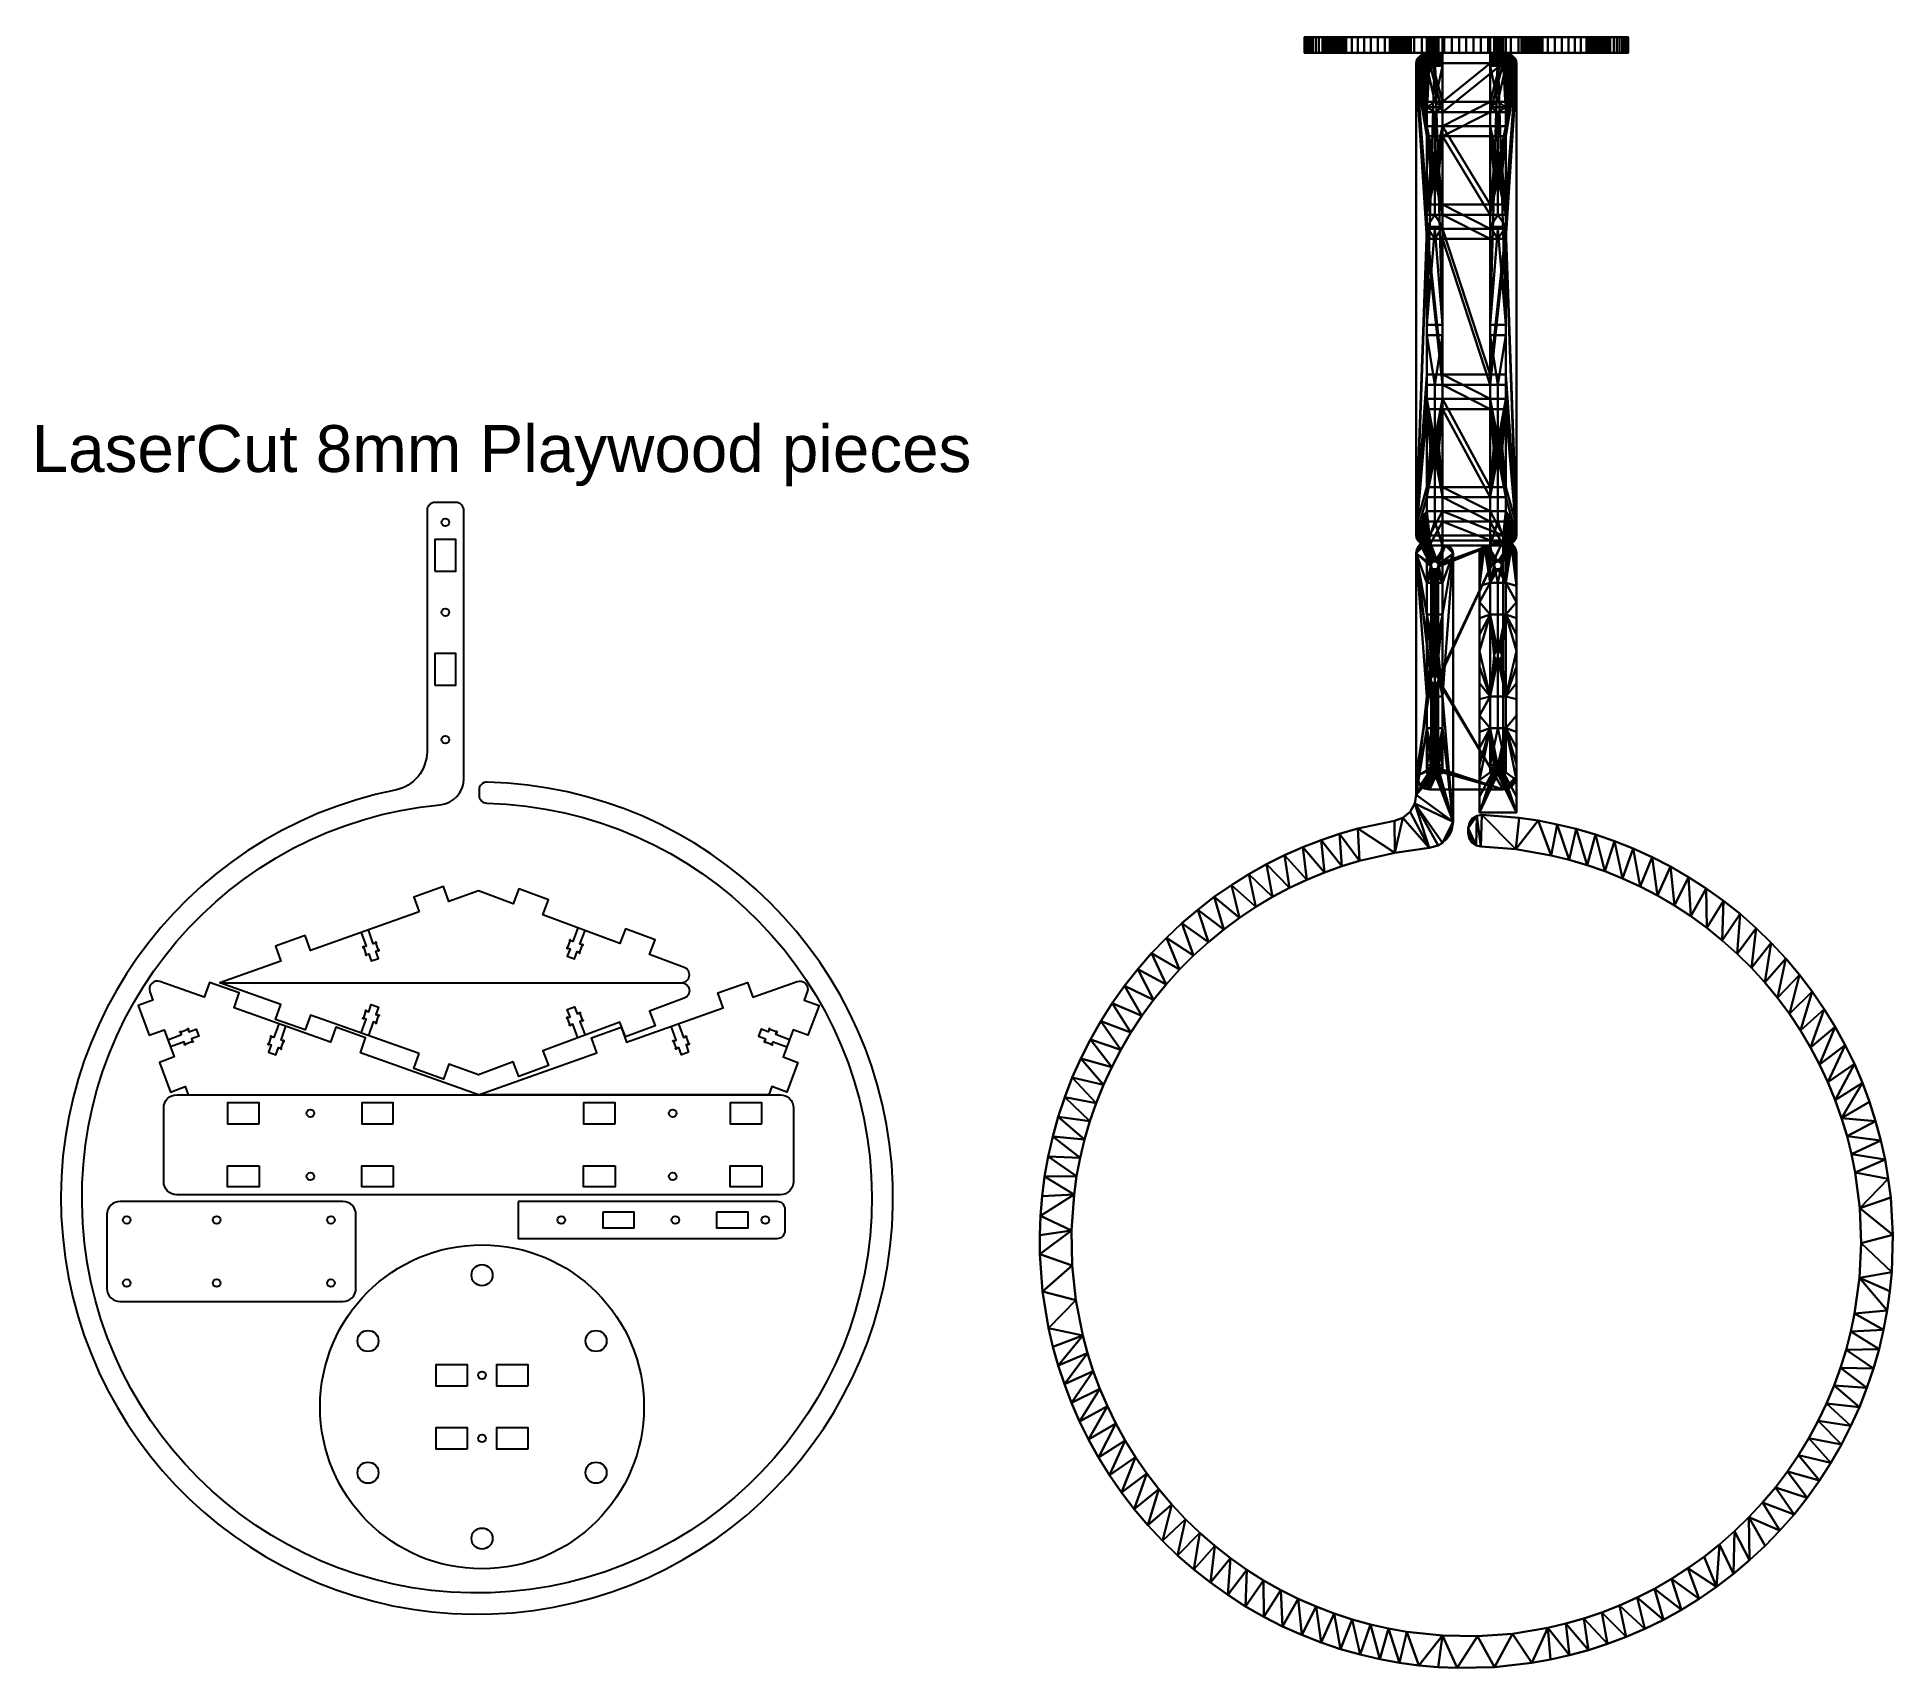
# Model space of a CAD drawing. Header units: millimetres. Extents: x -155 to 550, y -435 to 184.
import ezdxf

# ---------------------------------------------------------------- set-up
doc = ezdxf.new("R2010")
doc.units = ezdxf.units.MM
doc.header["$MEASUREMENT"] = 0
doc.layers.add('2', color=18, linetype='Continuous', true_color=0x000000)
doc.layers.add('Default', color=15, linetype='Continuous', true_color=0xbf3f3f)

msp = doc.modelspace()

# ---------------------------------------------------------------- texts
at = {"layer": 'Default', "insert": (-157.09, 13.73), "char_height": 17.8117, "width": 369.2177, "attachment_point": 7, "line_spacing_factor": 0.963855}
msp.add_mtext('\\fArial;LaserCut 8mm Playwood pieces', dxfattribs=at)

# ---------------------------------------------------------------- linework, layer by layer
at = {"layer": 'Default'}
for points in [[(15.83, -98.62, 0.421331), (12.76, -101.62), (12.76, -103.62, 0.40704), (15.68, -106.62, -33.761569), (-2.06, -107.23, 0.386974), (7, -97.28), (7, 4.53, 0.414214), (4, 7.53), (-4, 7.53, 0.414214), (-7, 4.53), (-7, -86.95, -0.357391), (-19.05, -101.65, 17.994806), (15.83, -98.62)], [(-10.03, -147.92), (-51.23, -162.56), (-53.23, -156.91), (-64.54, -160.92), (-62.53, -166.58), (-85.72, -174.81), (89.65, -174.81, 0.835824), (90.7, -169), (77.51, -164.08), (79.6, -158.46), (68.36, -154.27), (66.26, -159.89), (37.02, -149), (39.12, -143.37), (27.87, -139.18), (25.78, -144.81), (12.59, -139.89), (1.28, -143.91), (-0.73, -138.25), (-12.04, -142.27), (-10.03, -147.92)], [(-31.99, -155.73), (-30.14, -160.96), (-30.89, -161.22, 2.414214), (-31.04, -161.54), (-30.2, -163.9, 2.414214), (-29.88, -164.05), (-29.13, -163.78), (-28.16, -166.52), (-25.43, -165.54), (-26.4, -162.81), (-25.64, -162.54, 2.414214), (-25.49, -162.22), (-26.33, -159.87, 2.414214), (-26.65, -159.72), (-27.4, -159.99), (-29.26, -154.76)], [(50.28, -153.94), (48.35, -159.14), (47.6, -158.86, 2.414214), (47.27, -159.01), (46.4, -161.35, 2.414214), (46.55, -161.67), (47.3, -161.95), (46.28, -164.67), (49, -165.68), (50.02, -162.96), (50.76, -163.24, 2.414214), (51.09, -163.1), (51.96, -160.75, 2.414214), (51.81, -160.43), (51.06, -160.15), (53, -154.95)], [(12.59, -217.33), (-32.31, -201.38), (-30.3, -195.73), (-41.61, -191.71), (-43.62, -197.37), (-80.28, -184.34), (-78.27, -178.69), (-89.58, -174.67), (-91.59, -180.32), (-108.41, -174.35, 0.63707), (-112.23, -178.22), (-111.05, -181.38), (-116.67, -183.47), (-112.48, -194.72), (-106.86, -192.62), (-103.01, -202.94), (-108.64, -205.03), (-104.45, -216.28), (-98.82, -214.18), (-97.65, -217.33), (12.59, -217.33)], [(-10.03, -201.7), (-51.23, -187.07), (-53.23, -192.72), (-64.54, -188.7), (-62.53, -183.05), (-85.72, -174.81), (89.65, -174.81, -0.835824), (90.7, -180.62), (77.51, -185.54), (79.6, -191.16), (68.36, -195.35), (66.26, -189.73), (37.02, -200.63), (39.12, -206.25), (27.87, -210.44), (25.78, -204.82), (12.59, -209.74), (1.28, -205.72), (-0.73, -211.37), (-12.04, -207.36), (-10.03, -201.7)], [(12.59, -217.33), (57.49, -201.38), (55.48, -195.73), (66.78, -191.71), (68.79, -197.37), (105.46, -184.34), (103.45, -178.69), (114.76, -174.67), (116.76, -180.32), (133.58, -174.35, -0.63707), (137.4, -178.22), (136.22, -181.38), (141.85, -183.47), (137.65, -194.72), (132.03, -192.62), (128.19, -202.94), (133.81, -205.03), (129.62, -216.28), (124, -214.18), (122.82, -217.33), (12.59, -217.33)], [(-31.99, -193.9), (-30.14, -188.67), (-30.89, -188.4, -2.414214), (-31.04, -188.08), (-30.2, -185.73, -2.414214), (-29.88, -185.57), (-29.13, -185.84), (-28.16, -183.11), (-25.43, -184.08), (-26.4, -186.81), (-25.64, -187.08, -2.414214), (-25.49, -187.4), (-26.33, -189.76, -2.414214), (-26.65, -189.91), (-27.4, -189.64), (-29.26, -194.87)], [(50.28, -195.69), (48.35, -190.49), (47.6, -190.77, -2.414214), (47.27, -190.62), (46.4, -188.28, -2.414214), (46.55, -187.95), (47.3, -187.68), (46.28, -184.96), (49, -183.95), (50.02, -186.66), (50.76, -186.38, -2.414214), (51.09, -186.53), (51.96, -188.87, -2.414214), (51.81, -189.19), (51.06, -189.47), (53, -194.67)], [(-105.44, -196.42), (-100.24, -194.48), (-100.52, -193.73, -2.414214), (-100.37, -193.41), (-98.03, -192.54, -2.414214), (-97.71, -192.68), (-97.43, -193.43), (-94.71, -192.42), (-93.7, -195.14), (-96.42, -196.15), (-96.14, -196.9, -2.414214), (-96.29, -197.22), (-98.63, -198.1, -2.414214), (-98.95, -197.95), (-99.23, -197.2), (-104.43, -199.14)], [(-63.32, -190.37), (-65.18, -195.6), (-65.93, -195.33, 2.414214), (-66.25, -195.48), (-67.09, -197.84, 2.414214), (-66.93, -198.16), (-66.18, -198.42), (-67.15, -201.16), (-64.42, -202.13), (-63.45, -199.4), (-62.69, -199.66, 2.414214), (-62.37, -199.51), (-61.54, -197.16, 2.414214), (-61.69, -196.84), (-62.44, -196.57), (-60.59, -191.34)], [(88.49, -190.37), (90.35, -195.6), (91.1, -195.33, -2.414214), (91.42, -195.48), (92.26, -197.84, -2.414214), (92.11, -198.16), (91.35, -198.42), (92.32, -201.16), (89.59, -202.13), (88.62, -199.4), (87.87, -199.66, -2.414214), (87.55, -199.51), (86.71, -197.16, -2.414214), (86.86, -196.84), (87.62, -196.57), (85.76, -191.34)], [(130.62, -196.42), (125.42, -194.48), (125.69, -193.73, 2.414214), (125.55, -193.41), (123.21, -192.54, 2.414214), (122.88, -192.68), (122.6, -193.43), (119.89, -192.42), (118.87, -195.14), (121.59, -196.15), (121.31, -196.9, 2.414214), (121.46, -197.22), (123.8, -198.1, 2.414214), (124.12, -197.95), (124.4, -197.2), (129.6, -199.14)], [(132.17, -222.33), (132.17, -250.33, -0.414214), (127.17, -255.33), (-101.99, -255.33, -0.414214), (-106.99, -250.33), (-106.99, -222.33, -0.414214), (-101.99, -217.33), (127.17, -217.33, -0.414214), (132.17, -222.33)], [(-38.99, -257.83), (-123.55, -257.83, 0.414214), (-128.55, -262.83), (-128.55, -290.83, 0.414214), (-123.55, -295.83), (-38.99, -295.83, 0.414214), (-33.99, -290.83), (-33.99, -262.83, 0.414214), (-38.99, -257.83)], [(27.64, -257.88), (27.64, -271.88), (126.01, -271.88, 0.414214), (129.01, -268.88), (129.01, -260.88, 0.414214), (126.01, -257.88), (27.64, -257.88)]]:
    msp.add_lwpolyline(points, format="xyb", dxfattribs=at)
for points in [[(-4, -18.55), (4, -18.55), (4, -6.55), (-4, -6.55), (-4, -18.55)], [(-4, -61.76), (4, -61.76), (4, -49.76), (-4, -49.76), (-4, -61.76)], [(-70.71, -228.33), (-70.71, -220.33), (-82.71, -220.33), (-82.71, -228.33), (-70.71, -228.33)], [(-19.8, -228.33), (-19.8, -220.33), (-31.8, -220.33), (-31.8, -228.33), (-19.8, -228.33)], [(64.45, -228.33), (64.45, -220.33), (52.45, -220.33), (52.45, -228.33), (64.45, -228.33)], [(120.17, -228.33), (120.17, -220.33), (108.17, -220.33), (108.17, -228.33), (120.17, -228.33)], [(-70.71, -244.33), (-70.71, -252.33), (-82.71, -252.33), (-82.71, -244.33), (-70.71, -244.33)], [(-19.8, -244.33), (-19.8, -252.33), (-31.8, -252.33), (-31.8, -244.33), (-19.8, -244.33)], [(64.45, -244.33), (64.45, -252.33), (52.45, -252.33), (52.45, -244.33), (64.45, -244.33)], [(120.17, -244.33), (120.17, -252.33), (108.17, -252.33), (108.17, -244.33), (120.17, -244.33)], [(59.72, -261.88), (59.72, -267.88), (71.72, -267.88), (71.72, -261.88), (59.72, -261.88)], [(102.93, -261.88), (102.93, -267.88), (114.93, -267.88), (114.93, -261.88), (102.93, -261.88)], [(8.38, -327.81), (8.38, -319.81), (-3.62, -319.81), (-3.62, -327.81), (8.38, -327.81)], [(31.39, -327.81), (31.39, -319.81), (19.39, -319.81), (19.39, -327.81), (31.39, -327.81)], [(8.38, -351.81), (8.38, -343.81), (-3.62, -343.81), (-3.62, -351.81), (8.38, -351.81)], [(31.39, -351.81), (31.39, -343.81), (19.39, -343.81), (19.39, -351.81), (31.39, -351.81)]]:
    msp.add_lwpolyline(points, dxfattribs=at)
for centre, radius in [((0, 0), 1.45), ((0, -34.15), 1.45), ((0, -82.51), 1.45), ((-51.26, -224.33), 1.45), ((86.31, -224.33), 1.45), ((-51.26, -248.33), 1.45), ((86.31, -248.33), 1.45), ((-121.02, -264.83), 1.45), ((-86.87, -264.83), 1.45), ((-43.51, -264.83), 1.45), ((43.97, -264.88), 1.45), ((87.33, -264.88), 1.45), ((121.48, -264.88), 1.45), ((13.89, -335.81), 61.5), ((13.89, -285.81), 4), ((-121.02, -288.83), 1.45), ((-86.87, -288.83), 1.45), ((-43.51, -288.83), 1.45), ((-29.41, -310.81), 4), ((57.19, -310.81), 4), ((13.89, -323.81), 1.45), ((13.89, -347.81), 1.45), ((-29.41, -360.81), 4), ((57.19, -360.81), 4), ((13.89, -385.81), 4)]:
    msp.add_circle(centre, radius, dxfattribs=at)

msp.set_redraw_order([(e.dxf.handle, doc.entitydb.next_handle()) for e in msp.query("TEXT MTEXT ATTDEF DIMENSION ARC_DIMENSION")])  # texts and dimensions are drawn at this point

# ---------------------------------------------------------------- meshes
at = {"layer": '2'}
mesh = msp.add_polyface(dxfattribs=at)
corners = [(326.39, 178.21, 133.36), (334.82, 178.21, 130.66), (326.71, 178.21, 136.18), (327.17, 178.21, 139.02), (336.92, 178.21, 131.76), (327.77, 178.21, 141.88), (326.21, 178.21, 130.57), (326.15, 178.21, 127.83), (333.71, 178.21, 128.56), (334.3, 178.21, 130.02), (326.21, 178.21, 125.09), (333.71, 178.21, 127.1), (326.39, 178.21, 122.3), (334.3, 178.21, 125.64), (335.46, 178.21, 124.48), (326.71, 178.21, 119.49), (327.17, 178.21, 116.64), (327.77, 178.21, 113.78), (336.92, 178.21, 123.9), (329.42, 178.21, 147.62), (330.46, 178.21, 150.47), (330.46, 184.21, 150.47), (329.42, 184.21, 147.62), (327.77, 178.21, 141.88), (328.52, 178.21, 144.75), (328.52, 184.21, 144.75), (327.77, 184.21, 141.88), (326.71, 178.21, 136.18), (327.17, 178.21, 139.02), (327.17, 184.21, 139.02), (326.71, 184.21, 136.18), (326.21, 178.21, 130.57), (326.39, 178.21, 133.36), (326.39, 184.21, 133.36), (326.21, 184.21, 130.57), (326.15, 178.21, 127.83), (326.15, 184.21, 127.83), (326.39, 178.21, 122.3), (326.21, 178.21, 125.09), (326.21, 184.21, 125.09), (326.39, 184.21, 122.3), (327.17, 178.21, 116.64), (326.71, 178.21, 119.49), (326.71, 184.21, 119.49), (327.17, 184.21, 116.64), (328.52, 178.21, 110.91), (327.77, 178.21, 113.78), (327.77, 184.21, 113.78), (328.52, 184.21, 110.91), (330.46, 178.21, 105.19), (329.42, 178.21, 108.04), (329.42, 184.21, 108.04), (330.46, 184.21, 105.19), (327.17, 184.21, 139.02), (335.46, 184.21, 131.18), (326.71, 184.21, 136.18), (328.52, 184.21, 144.75), (337.65, 184.21, 131.83), (327.77, 184.21, 141.88), (326.21, 184.21, 130.57), (333.71, 184.21, 128.56), (326.15, 184.21, 127.83), (326.39, 184.21, 133.36), (334.3, 184.21, 130.02), (333.65, 184.21, 127.83), (326.21, 184.21, 125.09), (333.71, 184.21, 127.1), (326.39, 184.21, 122.3), (334.3, 184.21, 125.64), (335.46, 184.21, 124.48), (327.17, 184.21, 116.64), (326.71, 184.21, 119.49), (334.82, 184.21, 125), (337.65, 184.21, 123.83), (328.52, 184.21, 110.91), (327.77, 184.21, 113.78)]
mesh.append_faces([[corners[k] for k in face] for face in [(0, 1, 2, 2), (3, 4, 5, 5), (6, 7, 8, 8), (0, 6, 9, 9), (10, 11, 7, 7), (12, 13, 10, 10), (14, 15, 16, 16), (17, 18, 16, 16), (19, 20, 21, 22), (23, 24, 25, 26), (24, 19, 22, 25), (27, 28, 29, 30), (31, 32, 33, 34), (32, 27, 30, 33), (28, 23, 26, 29), (35, 31, 34, 36), (37, 38, 39, 40), (41, 42, 43, 44), (42, 37, 40, 43), (45, 46, 47, 48), (49, 50, 51, 52), (50, 45, 48, 51), (46, 41, 44, 47), (38, 35, 36, 39), (53, 54, 55, 55), (56, 57, 58, 58), (59, 60, 61, 61), (62, 63, 59, 59), (60, 64, 61, 61), (65, 61, 66, 66), (64, 66, 61, 61), (67, 65, 68, 68), (69, 70, 71, 71), (67, 72, 71, 71), (73, 74, 75, 75)]])
mesh = msp.add_polyface(dxfattribs=at)
corners = [(327.17, 178.21, 139.02), (326.71, 178.21, 136.18), (335.46, 178.21, 131.18), (328.52, 178.21, 144.75), (327.77, 178.21, 141.88), (337.65, 178.21, 131.83), (326.21, 178.21, 130.57), (333.71, 178.21, 128.56), (333.93, 178.21, 129.3), (334.3, 178.21, 130.02), (334.82, 178.21, 130.66), (326.39, 178.21, 133.36), (326.15, 178.21, 127.83), (333.65, 178.21, 127.83), (338.37, 178.21, 131.76), (329.42, 178.21, 147.62), (333.71, 178.21, 127.1), (326.21, 178.21, 125.09), (334.3, 178.21, 125.64), (333.93, 178.21, 126.36), (326.39, 178.21, 122.3), (326.71, 178.21, 119.49), (334.82, 178.21, 125), (337.65, 178.21, 123.83), (327.77, 178.21, 113.78), (328.52, 178.21, 110.91), (335.46, 178.21, 124.48), (329.42, 178.21, 108.04), (338.37, 178.21, 123.9), (331.66, 178.21, 102.37), (339.12, 178.21, 124.11), (330.46, 178.21, 105.19), (331.66, 178.21, 153.29), (333.02, 178.21, 156.08), (333.02, 184.21, 156.08), (331.66, 184.21, 153.29), (330.46, 178.21, 150.47), (330.46, 184.21, 150.47), (333.02, 178.21, 99.58), (331.66, 178.21, 102.37), (331.66, 184.21, 102.37), (333.02, 184.21, 99.58), (330.46, 178.21, 105.19), (330.46, 184.21, 105.19), (326.39, 184.21, 133.36), (326.71, 184.21, 136.18), (334.82, 184.21, 130.66), (327.17, 184.21, 139.02), (327.77, 184.21, 141.88), (336.92, 184.21, 131.76), (326.21, 184.21, 130.57), (333.93, 184.21, 129.3), (333.71, 184.21, 128.56), (334.3, 184.21, 130.02), (338.37, 184.21, 131.76), (328.52, 184.21, 144.75), (329.42, 184.21, 147.62), (330.46, 184.21, 150.47), (337.65, 184.21, 131.83), (335.46, 184.21, 131.18), (326.21, 184.21, 125.09), (333.93, 184.21, 126.36), (334.3, 184.21, 125.64), (333.71, 184.21, 127.1), (327.77, 184.21, 113.78), (327.17, 184.21, 116.64), (336.92, 184.21, 123.9), (335.46, 184.21, 124.48), (326.71, 184.21, 119.49), (334.82, 184.21, 125), (326.39, 184.21, 122.3), (338.37, 184.21, 123.9), (330.46, 184.21, 105.19), (329.42, 184.21, 108.04)]
mesh.append_faces([[corners[k] for k in face] for face in [(0, 1, 2, 2), (3, 4, 5, 5), (6, 7, 8, 8), (6, 8, 9, 9), (10, 11, 9, 9), (7, 12, 13, 13), (14, 15, 3, 3), (13, 12, 16, 16), (17, 18, 19, 19), (17, 19, 16, 16), (20, 21, 22, 22), (23, 24, 25, 25), (26, 22, 21, 21), (22, 18, 20, 20), (27, 28, 25, 25), (29, 30, 31, 31), (28, 27, 31, 31), (32, 33, 34, 35), (36, 32, 35, 37), (38, 39, 40, 41), (39, 42, 43, 40), (44, 45, 46, 46), (47, 48, 49, 49), (50, 51, 52, 52), (50, 53, 51, 51), (46, 53, 44, 44), (54, 55, 56, 56), (57, 54, 56, 56), (58, 49, 48, 48), (45, 59, 46, 46), (60, 61, 62, 62), (60, 63, 61, 61), (64, 65, 66, 66), (67, 68, 69, 69), (69, 70, 62, 62), (71, 72, 73, 73)]])
mesh = msp.add_polyface(dxfattribs=at)
corners = [(331.66, 178.21, 153.29), (339.83, 178.21, 131.18), (333.02, 178.21, 156.08), (334.52, 178.21, 158.81), (330.46, 178.21, 150.47), (339.12, 178.21, 131.55), (327.17, 178.21, 139.02), (335.46, 178.21, 131.18), (336.17, 178.21, 131.55), (336.92, 178.21, 131.76), (329.42, 178.21, 147.62), (338.37, 178.21, 131.76), (337.65, 178.21, 131.83), (327.77, 178.21, 141.88), (326.71, 178.21, 136.18), (334.82, 178.21, 130.66), (327.17, 178.21, 116.64), (336.92, 178.21, 123.9), (336.17, 178.21, 124.11), (335.46, 178.21, 124.48), (327.77, 178.21, 113.78), (337.65, 178.21, 123.83), (334.52, 178.21, 158.81), (336.17, 178.21, 161.48), (336.17, 184.21, 161.48), (334.52, 184.21, 158.81), (333.02, 178.21, 156.08), (333.02, 184.21, 156.08), (334.52, 178.21, 96.85), (333.02, 178.21, 99.58), (333.02, 184.21, 99.58), (334.52, 184.21, 96.85), (333.71, 178.21, 128.56), (333.65, 178.21, 127.83), (333.65, 184.21, 127.83), (333.71, 184.21, 128.56), (334.3, 178.21, 130.02), (333.93, 178.21, 129.3), (333.93, 184.21, 129.3), (334.3, 184.21, 130.02), (335.46, 178.21, 131.18), (334.82, 178.21, 130.66), (334.82, 184.21, 130.66), (335.46, 184.21, 131.18), (334.82, 178.21, 125), (335.46, 178.21, 124.48), (335.46, 184.21, 124.48), (334.82, 184.21, 125), (333.93, 178.21, 126.36), (334.3, 178.21, 125.64), (334.3, 184.21, 125.64), (333.93, 184.21, 126.36), (333.65, 178.21, 127.83), (333.71, 178.21, 127.1), (333.71, 184.21, 127.1), (333.65, 184.21, 127.83), (330.46, 184.21, 150.47), (331.66, 184.21, 153.29), (339.12, 184.21, 131.55), (327.17, 184.21, 139.02), (336.17, 184.21, 131.55), (335.46, 184.21, 131.18), (336.92, 184.21, 131.76), (327.17, 184.21, 116.64), (336.17, 184.21, 124.11), (336.92, 184.21, 123.9), (335.46, 184.21, 124.48), (329.42, 184.21, 108.04), (328.52, 184.21, 110.91), (338.37, 184.21, 123.9), (327.77, 184.21, 113.78), (337.65, 184.21, 123.83), (331.66, 184.21, 102.37), (330.46, 184.21, 105.19), (339.12, 184.21, 124.11), (339.83, 184.21, 124.48), (334.52, 184.21, 96.85), (333.02, 184.21, 99.58)]
mesh.append_faces([[corners[k] for k in face] for face in [(0, 1, 2, 2), (1, 3, 2, 2), (4, 5, 0, 0), (6, 7, 8, 8), (6, 8, 9, 9), (4, 10, 11, 11), (12, 13, 9, 9), (11, 5, 4, 4), (14, 15, 7, 7), (16, 17, 18, 18), (16, 18, 19, 19), (20, 21, 17, 17), (22, 23, 24, 25), (26, 22, 25, 27), (28, 29, 30, 31), (32, 33, 34, 35), (36, 37, 38, 39), (37, 32, 35, 38), (40, 41, 42, 43), (41, 36, 39, 42), (44, 45, 46, 47), (48, 49, 50, 51), (52, 53, 54, 55), (53, 48, 51, 54), (49, 44, 47, 50), (56, 57, 58, 58), (59, 60, 61, 61), (59, 62, 60, 60), (63, 64, 65, 65), (63, 66, 64, 64), (67, 68, 69, 69), (70, 65, 71, 71), (72, 73, 74, 74), (75, 76, 77, 77), (72, 75, 77, 77)]])
mesh = msp.add_polyface(dxfattribs=at)
corners = [(328.52, 178.21, 144.75), (337.65, 178.21, 131.83), (338.37, 178.21, 131.76), (339.83, 178.21, 131.18), (331.66, 178.21, 153.29), (339.12, 178.21, 131.55), (339.83, 178.21, 124.48), (339.12, 178.21, 124.11), (331.66, 178.21, 102.37), (328.52, 178.21, 110.91), (338.37, 178.21, 123.9), (337.65, 178.21, 123.83), (330.46, 178.21, 105.19), (333.02, 178.21, 99.58), (334.52, 178.21, 96.85), (337.97, 178.21, 164.08), (339.9, 178.21, 166.59), (339.9, 184.21, 166.59), (337.97, 184.21, 164.08), (336.17, 178.21, 161.48), (336.17, 184.21, 161.48), (336.17, 178.21, 94.18), (334.52, 178.21, 96.85), (334.52, 184.21, 96.85), (336.17, 184.21, 94.18), (339.9, 178.21, 89.07), (337.97, 178.21, 91.58), (337.97, 184.21, 91.58), (339.9, 184.21, 89.07), (336.92, 178.21, 131.76), (336.17, 178.21, 131.55), (336.17, 184.21, 131.55), (336.92, 184.21, 131.76), (335.46, 178.21, 131.18), (335.46, 184.21, 131.18), (338.37, 178.21, 131.76), (337.65, 178.21, 131.83), (337.65, 184.21, 131.83), (338.37, 184.21, 131.76), (339.83, 178.21, 131.18), (339.12, 178.21, 131.55), (339.12, 184.21, 131.55), (339.83, 184.21, 131.18), (340.99, 178.21, 130.02), (340.47, 178.21, 130.66), (340.47, 184.21, 130.66), (340.99, 184.21, 130.02), (340.47, 178.21, 125), (340.99, 178.21, 125.64), (340.99, 184.21, 125.64), (340.47, 184.21, 125), (339.12, 178.21, 124.11), (339.83, 178.21, 124.48), (339.83, 184.21, 124.48), (339.12, 184.21, 124.11), (337.65, 178.21, 123.83), (338.37, 178.21, 123.9), (338.37, 184.21, 123.9), (337.65, 184.21, 123.83), (336.17, 178.21, 124.11), (336.92, 178.21, 123.9), (336.92, 184.21, 123.9), (336.17, 184.21, 124.11), (335.46, 178.21, 124.48), (335.46, 184.21, 124.48), (331.66, 184.21, 153.29), (333.02, 184.21, 156.08), (339.83, 184.21, 131.18), (334.52, 184.21, 158.81), (328.52, 184.21, 144.75), (338.37, 184.21, 131.76), (337.65, 184.21, 131.83), (339.12, 184.21, 131.55), (330.46, 184.21, 150.47), (339.83, 184.21, 124.48), (331.66, 184.21, 102.37), (339.12, 184.21, 124.11), (328.52, 184.21, 110.91), (337.65, 184.21, 123.83), (338.37, 184.21, 123.9), (330.46, 184.21, 105.19)]
mesh.append_faces([[corners[k] for k in face] for face in [(0, 1, 2, 2), (3, 4, 5, 5), (6, 7, 8, 8), (9, 10, 11, 11), (12, 7, 10, 10), (6, 13, 14, 14), (8, 13, 6, 6), (15, 16, 17, 18), (19, 15, 18, 20), (21, 22, 23, 24), (25, 26, 27, 28), (26, 21, 24, 27), (29, 30, 31, 32), (30, 33, 34, 31), (35, 36, 37, 38), (39, 40, 41, 42), (40, 35, 38, 41), (43, 44, 45, 46), (44, 39, 42, 45), (36, 29, 32, 37), (47, 48, 49, 50), (51, 52, 53, 54), (55, 56, 57, 58), (56, 51, 54, 57), (52, 47, 50, 53), (59, 60, 61, 62), (63, 59, 62, 64), (60, 55, 58, 61), (65, 66, 67, 67), (67, 66, 68, 68), (69, 70, 71, 71), (67, 72, 65, 65), (70, 73, 72, 72), (74, 75, 76, 76), (77, 78, 79, 79), (80, 79, 76, 76)]])
mesh = msp.add_polyface(dxfattribs=at)
corners = [(337.97, 178.21, 164.08), (360.16, 178.21, 168), (339.9, 178.21, 166.59), (360.84, 178.21, 167.56), (336.17, 178.21, 161.48), (334.52, 178.21, 158.81), (372.65, 178.21, 145.33), (339.83, 178.21, 131.18), (340.47, 178.21, 130.66), (340.99, 178.21, 130.02), (334.52, 178.21, 96.85), (372.65, 178.21, 110.33), (339.83, 178.21, 124.48), (360.84, 178.21, 88.1), (336.17, 178.21, 94.18), (337.97, 178.21, 91.58), (339.9, 178.21, 89.07), (360.16, 178.21, 87.66), (346.47, 178.21, 82.15), (358.88, 178.21, 85.87), (344.16, 178.21, 84.34), (359.18, 178.21, 86.53), (341.97, 178.21, 86.65), (359.6, 178.21, 87.13), (346.47, 178.21, 173.51), (348.88, 178.21, 175.58), (348.88, 184.21, 175.58), (346.47, 184.21, 173.51), (341.97, 178.21, 169.01), (344.16, 178.21, 171.32), (344.16, 184.21, 171.32), (341.97, 184.21, 169.01), (339.9, 178.21, 166.59), (339.9, 184.21, 166.59), (344.16, 178.21, 84.34), (341.97, 178.21, 86.65), (341.97, 184.21, 86.65), (344.16, 184.21, 84.34), (339.9, 178.21, 89.07), (339.9, 184.21, 89.07), (348.88, 178.21, 80.08), (346.47, 178.21, 82.15), (346.47, 184.21, 82.15), (348.88, 184.21, 80.08), (341.58, 178.21, 128.56), (341.37, 178.21, 129.3), (341.37, 184.21, 129.3), (341.58, 184.21, 128.56), (340.99, 178.21, 130.02), (340.99, 184.21, 130.02), (341.65, 178.21, 127.83), (341.65, 184.21, 127.83), (341.37, 178.21, 126.36), (341.58, 178.21, 127.1), (341.58, 184.21, 127.1), (341.37, 184.21, 126.36), (340.99, 178.21, 125.64), (340.99, 184.21, 125.64), (341.97, 184.21, 169.01), (359.6, 184.21, 168.53), (339.9, 184.21, 166.59), (346.47, 184.21, 173.51), (358.88, 184.21, 169.8), (344.16, 184.21, 171.32), (359.18, 184.21, 169.13), (360.84, 184.21, 167.56), (334.52, 184.21, 158.81), (336.17, 184.21, 161.48), (337.97, 184.21, 164.08), (372.65, 184.21, 145.33), (339.83, 184.21, 131.18), (340.47, 184.21, 125), (372.65, 184.21, 110.33), (339.83, 184.21, 124.48), (360.84, 184.21, 88.1), (337.97, 184.21, 91.58), (336.17, 184.21, 94.18), (334.52, 184.21, 96.85)]
mesh.append_faces([[corners[k] for k in face] for face in [(0, 1, 2, 2), (3, 4, 5, 5), (6, 5, 7, 7), (8, 6, 7, 7), (9, 6, 8, 8), (10, 11, 12, 12), (13, 14, 15, 15), (16, 17, 15, 15), (18, 19, 20, 20), (20, 21, 22, 22), (22, 23, 16, 16), (13, 10, 14, 14), (24, 25, 26, 27), (28, 29, 30, 31), (32, 28, 31, 33), (29, 24, 27, 30), (34, 35, 36, 37), (35, 38, 39, 36), (40, 41, 42, 43), (41, 34, 37, 42), (44, 45, 46, 47), (45, 48, 49, 46), (50, 44, 47, 51), (52, 53, 54, 55), (56, 52, 55, 57), (53, 50, 51, 54), (58, 59, 60, 60), (61, 62, 63, 63), (63, 64, 58, 58), (65, 66, 67, 67), (68, 65, 67, 67), (69, 70, 66, 66), (71, 72, 73, 73), (74, 75, 76, 76), (74, 76, 77, 77)]])
mesh = msp.add_polyface(dxfattribs=at)
corners = [(341.97, 178.21, 169.01), (339.9, 178.21, 166.59), (359.6, 178.21, 168.53), (346.47, 178.21, 173.51), (344.16, 178.21, 171.32), (358.88, 178.21, 169.8), (359.18, 178.21, 169.13), (337.97, 178.21, 164.08), (336.17, 178.21, 161.48), (360.84, 178.21, 167.56), (358.69, 178.21, 170.55), (348.88, 178.21, 175.58), (359.18, 178.21, 86.53), (359.6, 178.21, 87.13), (341.97, 178.21, 86.65), (358.69, 178.21, 85.11), (346.47, 178.21, 82.15), (348.88, 178.21, 80.08), (358.65, 178.21, 84.31), (351.39, 178.21, 78.15), (372.65, 178.21, 122.33), (341.65, 178.21, 127.83), (341.58, 178.21, 127.1), (351.39, 178.21, 177.51), (353.99, 178.21, 179.31), (353.99, 184.21, 179.31), (351.39, 184.21, 177.51), (348.88, 178.21, 175.58), (348.88, 184.21, 175.58), (351.39, 178.21, 78.15), (348.88, 178.21, 80.08), (348.88, 184.21, 80.08), (351.39, 184.21, 78.15), (337.97, 184.21, 164.08), (339.9, 184.21, 166.59), (360.16, 184.21, 168), (359.18, 184.21, 169.13), (359.6, 184.21, 168.53), (341.97, 184.21, 169.01), (358.88, 184.21, 169.8), (344.16, 184.21, 171.32), (358.69, 184.21, 170.55), (346.47, 184.21, 173.51), (351.39, 184.21, 177.51), (358.65, 184.21, 171.35), (348.88, 184.21, 175.58), (340.99, 184.21, 130.02), (372.65, 184.21, 133.33), (341.37, 184.21, 129.3), (341.58, 184.21, 128.56), (341.65, 184.21, 127.83), (341.58, 184.21, 127.1), (372.65, 184.21, 122.33), (341.37, 184.21, 126.36), (340.99, 184.21, 125.64), (372.65, 184.21, 110.33), (340.47, 184.21, 125), (339.9, 184.21, 89.07), (337.97, 184.21, 91.58), (360.16, 184.21, 87.66), (346.47, 184.21, 82.15), (344.16, 184.21, 84.34), (358.88, 184.21, 85.87), (341.97, 184.21, 86.65), (359.18, 184.21, 86.53), (359.6, 184.21, 87.13), (358.69, 184.21, 85.11), (348.88, 184.21, 80.08), (358.65, 184.21, 84.31), (351.39, 184.21, 78.15), (360.84, 184.21, 88.1), (334.52, 184.21, 96.85)]
mesh.append_faces([[corners[k] for k in face] for face in [(0, 1, 2, 2), (3, 4, 5, 5), (4, 0, 6, 6), (7, 8, 9, 9), (3, 10, 11, 11), (12, 13, 14, 14), (15, 16, 17, 17), (18, 17, 19, 19), (20, 21, 22, 22), (23, 24, 25, 26), (27, 23, 26, 28), (29, 30, 31, 32), (33, 34, 35, 35), (36, 37, 38, 38), (39, 36, 40, 40), (41, 39, 42, 42), (43, 44, 45, 45), (46, 47, 48, 48), (48, 47, 49, 49), (37, 35, 34, 34), (49, 47, 50, 50), (51, 52, 53, 53), (53, 52, 54, 54), (54, 55, 56, 56), (57, 58, 59, 59), (60, 61, 62, 62), (61, 63, 64, 64), (63, 57, 65, 65), (62, 66, 60, 60), (66, 67, 60, 60), (68, 69, 67, 67), (64, 62, 61, 61), (52, 51, 50, 50), (59, 65, 57, 57), (70, 59, 58, 58), (55, 70, 71, 71)]])
mesh = msp.add_polyface(dxfattribs=at)
corners = [(353.99, 178.21, 179.31), (351.39, 178.21, 177.51), (359.08, 178.21, 172.94), (359.51, 178.21, 173.62), (360.05, 178.21, 174.17), (356.66, 178.21, 180.96), (358.78, 178.21, 172.17), (358.65, 178.21, 171.35), (348.88, 178.21, 175.58), (358.69, 178.21, 170.55), (359.18, 178.21, 169.13), (341.97, 178.21, 169.01), (359.6, 178.21, 168.53), (358.88, 178.21, 169.8), (344.16, 178.21, 171.32), (346.47, 178.21, 173.51), (339.9, 178.21, 166.59), (360.16, 178.21, 168), (337.97, 178.21, 164.08), (360.84, 178.21, 167.56), (340.47, 178.21, 125), (339.83, 178.21, 124.48), (372.65, 178.21, 110.33), (340.99, 178.21, 125.64), (348.88, 178.21, 80.08), (358.65, 178.21, 84.31), (358.69, 178.21, 85.11), (358.88, 178.21, 85.87), (346.47, 178.21, 82.15), (351.39, 178.21, 78.15), (353.99, 178.21, 76.36), (359.08, 178.21, 82.72), (356.66, 178.21, 74.7), (360.05, 178.21, 81.49), (359.18, 178.21, 86.53), (344.16, 178.21, 84.34), (360.16, 178.21, 87.66), (339.9, 178.21, 89.07), (359.6, 178.21, 87.13), (360.84, 178.21, 88.1), (337.97, 178.21, 91.58), (372.65, 178.21, 122.33), (353.99, 178.21, 179.31), (356.66, 178.21, 180.96), (356.66, 184.21, 180.96), (353.99, 184.21, 179.31), (353.99, 178.21, 76.36), (351.39, 178.21, 78.15), (351.39, 184.21, 78.15), (353.99, 184.21, 76.36), (356.66, 178.21, 74.7), (356.66, 184.21, 74.7), (346.47, 184.21, 173.51), (348.88, 184.21, 175.58), (358.69, 184.21, 170.55), (353.99, 184.21, 179.31), (359.08, 184.21, 172.94), (351.39, 184.21, 177.51), (358.65, 184.21, 171.35), (340.47, 184.21, 130.66), (339.83, 184.21, 131.18), (372.65, 184.21, 145.33), (340.99, 184.21, 130.02), (372.65, 184.21, 133.33), (337.97, 184.21, 164.08), (360.16, 184.21, 168), (360.84, 184.21, 167.56), (334.52, 184.21, 96.85), (339.83, 184.21, 124.48), (372.65, 184.21, 110.33), (359.18, 184.21, 86.53), (341.97, 184.21, 86.65), (359.6, 184.21, 87.13), (348.88, 184.21, 80.08), (358.69, 184.21, 85.11), (358.65, 184.21, 84.31), (351.39, 184.21, 78.15), (359.08, 184.21, 82.72), (353.99, 184.21, 76.36), (359.51, 184.21, 82.04)]
mesh.append_faces([[corners[k] for k in face] for face in [(0, 1, 2, 2), (2, 3, 0, 0), (0, 4, 5, 5), (6, 2, 1, 1), (7, 8, 9, 9), (10, 11, 12, 12), (13, 14, 10, 10), (9, 15, 13, 13), (1, 8, 7, 7), (12, 16, 17, 17), (18, 19, 17, 17), (20, 21, 22, 22), (23, 20, 22, 22), (24, 25, 26, 26), (27, 28, 26, 26), (29, 30, 31, 31), (32, 33, 30, 30), (34, 35, 27, 27), (36, 37, 38, 38), (39, 40, 36, 36), (22, 41, 23, 23), (42, 43, 44, 45), (46, 47, 48, 49), (50, 46, 49, 51), (52, 53, 54, 54), (55, 56, 57, 57), (58, 54, 53, 53), (59, 60, 61, 61), (62, 59, 61, 61), (61, 63, 62, 62), (64, 65, 66, 66), (67, 68, 69, 69), (70, 71, 72, 72), (73, 74, 75, 75), (76, 77, 78, 78), (77, 79, 78, 78)]])
mesh = msp.add_polyface(dxfattribs=at)
corners = [(353.99, 178.21, 179.31), (359.51, 178.21, 173.62), (360.05, 178.21, 174.17), (351.39, 178.21, 177.51), (358.65, 178.21, 171.35), (358.78, 178.21, 172.17), (340.99, 178.21, 130.02), (341.37, 178.21, 129.3), (372.65, 178.21, 133.33), (341.58, 178.21, 128.56), (334.52, 178.21, 158.81), (372.65, 178.21, 145.33), (360.84, 178.21, 167.56), (341.65, 178.21, 127.83), (341.58, 178.21, 127.1), (341.37, 178.21, 126.36), (372.65, 178.21, 122.33), (340.99, 178.21, 125.64), (351.39, 178.21, 78.15), (358.78, 178.21, 83.49), (358.65, 178.21, 84.31), (359.08, 178.21, 82.72), (353.99, 178.21, 76.36), (360.05, 178.21, 81.49), (359.51, 178.21, 82.04), (372.65, 178.21, 110.33), (334.52, 178.21, 96.85), (360.84, 178.21, 88.1), (356.66, 178.21, 180.96), (359.4, 178.21, 182.46), (359.4, 184.21, 182.46), (356.66, 184.21, 180.96), (359.4, 178.21, 73.2), (356.66, 178.21, 74.7), (356.66, 184.21, 74.7), (359.4, 184.21, 73.2), (358.65, 178.21, 171.35), (358.69, 178.21, 170.55), (358.69, 184.21, 170.55), (358.65, 184.21, 171.35), (358.88, 178.21, 169.8), (358.88, 184.21, 169.8), (358.78, 178.21, 172.17), (358.78, 184.21, 172.17), (358.69, 178.21, 85.11), (358.65, 178.21, 84.31), (358.65, 184.21, 84.31), (358.69, 184.21, 85.11), (358.88, 178.21, 85.87), (358.88, 184.21, 85.87), (358.78, 178.21, 83.49), (358.78, 184.21, 83.49), (353.99, 184.21, 179.31), (360.05, 184.21, 174.17), (359.51, 184.21, 173.62), (359.08, 184.21, 172.94), (356.66, 184.21, 180.96), (358.78, 184.21, 172.17), (351.39, 184.21, 177.51), (358.65, 184.21, 171.35), (359.4, 184.21, 182.46), (361.31, 184.21, 174.9), (360.65, 184.21, 174.6), (351.39, 184.21, 78.15), (358.65, 184.21, 84.31), (358.78, 184.21, 83.49), (359.08, 184.21, 82.72), (361.31, 184.21, 80.76), (359.4, 184.21, 73.2), (356.66, 184.21, 74.7), (353.99, 184.21, 76.36), (360.05, 184.21, 81.49), (359.51, 184.21, 82.04), (360.65, 184.21, 81.07)]
mesh.append_faces([[corners[k] for k in face] for face in [(0, 1, 2, 2), (3, 4, 5, 5), (6, 7, 8, 8), (7, 9, 8, 8), (10, 11, 12, 12), (9, 13, 8, 8), (14, 15, 16, 16), (15, 17, 16, 16), (18, 19, 20, 20), (18, 21, 19, 19), (22, 23, 24, 24), (21, 22, 24, 24), (25, 26, 27, 27), (28, 29, 30, 31), (32, 33, 34, 35), (36, 37, 38, 39), (37, 40, 41, 38), (42, 36, 39, 43), (44, 45, 46, 47), (48, 44, 47, 49), (45, 50, 51, 46), (52, 53, 54, 54), (55, 52, 54, 54), (52, 56, 53, 53), (57, 58, 55, 55), (58, 57, 59, 59), (60, 61, 56, 56), (62, 53, 56, 56), (61, 62, 56, 56), (63, 64, 65, 65), (63, 65, 66, 66), (67, 68, 69, 69), (69, 70, 71, 71), (70, 72, 71, 71), (73, 67, 69, 69), (71, 73, 69, 69)]])
mesh = msp.add_polyface(dxfattribs=at)
corners = [(362.42, 178.21, 167.14), (363.23, 178.21, 167.17), (363.23, 184.21, 167.17), (362.42, 184.21, 167.14), (360.16, 178.21, 168), (360.84, 178.21, 167.56), (360.84, 184.21, 167.56), (360.16, 184.21, 168), (359.18, 178.21, 169.13), (359.6, 178.21, 168.53), (359.6, 184.21, 168.53), (359.18, 184.21, 169.13), (361.61, 178.21, 167.27), (361.61, 184.21, 167.27), (359.6, 178.21, 87.13), (359.18, 178.21, 86.53), (359.18, 184.21, 86.53), (359.6, 184.21, 87.13), (360.84, 178.21, 88.1), (360.16, 178.21, 87.66), (360.16, 184.21, 87.66), (360.84, 184.21, 88.1), (362.42, 178.21, 88.52), (361.61, 178.21, 88.39), (361.61, 184.21, 88.39), (362.42, 184.21, 88.52), (363.98, 178.21, 88.3), (363.23, 178.21, 88.49), (363.23, 184.21, 88.49), (363.98, 184.21, 88.3), (363.68, 178.21, 80.67), (364.45, 178.21, 80.96), (364.45, 184.21, 80.96), (363.68, 184.21, 80.67), (362.06, 178.21, 80.57), (362.87, 178.21, 80.54), (362.87, 184.21, 80.54), (362.06, 184.21, 80.57), (360.65, 178.21, 81.07), (361.31, 178.21, 80.76), (361.31, 184.21, 80.76), (360.65, 184.21, 81.07), (359.51, 178.21, 82.04), (360.05, 178.21, 81.49), (360.05, 184.21, 81.49), (359.51, 184.21, 82.04), (358.78, 178.21, 83.49), (359.08, 178.21, 82.72), (359.08, 184.21, 82.72), (358.78, 184.21, 83.49), (359.18, 178.21, 86.53), (358.88, 178.21, 85.87), (358.88, 184.21, 85.87), (359.18, 184.21, 86.53), (362.06, 184.21, 175.09), (359.4, 184.21, 182.46), (362.87, 184.21, 175.13), (361.31, 184.21, 174.9), (362.18, 184.21, 183.81), (363.68, 184.21, 175), (365.01, 184.21, 185.01), (372.65, 184.21, 145.33), (360.84, 184.21, 167.56), (361.61, 184.21, 167.27), (334.52, 184.21, 158.81), (372.65, 184.21, 110.33), (361.61, 184.21, 88.39), (360.84, 184.21, 88.1), (362.06, 184.21, 80.57), (362.87, 184.21, 80.54), (359.4, 184.21, 73.2), (362.18, 184.21, 71.85), (361.31, 184.21, 80.76), (363.68, 184.21, 80.67), (365.01, 184.21, 70.65), (364.45, 184.21, 80.96)]
mesh.append_faces([[corners[k] for k in face] for face in [(0, 1, 2, 3), (4, 5, 6, 7), (8, 9, 10, 11), (9, 4, 7, 10), (5, 12, 13, 6), (14, 15, 16, 17), (18, 19, 20, 21), (19, 14, 17, 20), (22, 23, 24, 25), (26, 27, 28, 29), (27, 22, 25, 28), (23, 18, 21, 24), (30, 31, 32, 33), (34, 35, 36, 37), (38, 39, 40, 41), (39, 34, 37, 40), (35, 30, 33, 36), (42, 43, 44, 45), (46, 47, 48, 49), (47, 42, 45, 48), (50, 51, 52, 53), (43, 38, 41, 44), (54, 55, 56, 56), (55, 54, 57, 57), (56, 58, 59, 59), (60, 59, 58, 58), (58, 56, 55, 55), (61, 62, 63, 63), (64, 62, 61, 61), (65, 66, 67, 67), (68, 69, 70, 70), (71, 70, 69, 69), (68, 70, 72, 72), (71, 73, 74, 74), (75, 74, 73, 73), (69, 73, 71, 71)]])
mesh = msp.add_polyface(dxfattribs=at)
corners = [(365.01, 178.21, 185.01), (364.45, 178.21, 174.7), (365.13, 178.21, 174.27), (365.69, 178.21, 173.73), (367.86, 178.21, 186.06), (366.42, 178.21, 172.47), (373.59, 178.21, 187.7), (366.11, 178.21, 173.13), (370.72, 178.21, 186.96), (372.65, 178.21, 145.33), (365.78, 178.21, 168.65), (365.24, 178.21, 168.09), (362.42, 178.21, 167.14), (361.61, 178.21, 167.27), (364.65, 178.21, 167.67), (363.98, 178.21, 167.36), (363.23, 178.21, 167.17), (340.99, 178.21, 130.02), (372.65, 178.21, 133.33), (372.65, 178.21, 110.33), (362.42, 178.21, 88.52), (363.23, 178.21, 88.49), (363.98, 178.21, 88.3), (361.61, 178.21, 88.39), (365.24, 178.21, 87.57), (365.78, 178.21, 87.01), (364.65, 178.21, 87.99), (341.65, 178.21, 127.83), (372.65, 178.21, 122.33), (367.86, 178.21, 69.6), (365.13, 178.21, 81.39), (365.01, 178.21, 70.65), (364.45, 178.21, 80.96), (363.68, 178.21, 80.67), (365.69, 178.21, 81.93), (370.72, 178.21, 68.7), (365.01, 178.21, 185.01), (367.86, 178.21, 186.06), (367.86, 184.21, 186.06), (365.01, 184.21, 185.01), (367.86, 178.21, 69.6), (365.01, 178.21, 70.65), (365.01, 184.21, 70.65), (367.86, 184.21, 69.6), (365.69, 178.21, 173.73), (365.13, 178.21, 174.27), (365.13, 184.21, 174.27), (365.69, 184.21, 173.73), (364.45, 178.21, 174.7), (364.45, 184.21, 174.7), (366.11, 178.21, 173.13), (366.11, 184.21, 173.13), (366.6, 178.21, 171.72), (366.42, 178.21, 172.47), (366.42, 184.21, 172.47), (366.6, 184.21, 171.72), (366.51, 178.21, 170.1), (366.64, 178.21, 170.91), (366.64, 184.21, 170.91), (366.51, 184.21, 170.1), (365.78, 178.21, 168.65), (366.22, 178.21, 169.33), (366.22, 184.21, 169.33), (365.78, 184.21, 168.65), (364.65, 178.21, 167.67), (365.24, 178.21, 168.09), (365.24, 184.21, 168.09), (364.65, 184.21, 167.67)]
mesh.append_faces([[corners[k] for k in face] for face in [(0, 1, 2, 2), (2, 3, 4, 4), (4, 0, 2, 2), (5, 6, 7, 7), (8, 3, 7, 7), (8, 4, 3, 3), (9, 10, 11, 11), (9, 12, 13, 13), (9, 14, 15, 15), (9, 15, 16, 16), (9, 16, 12, 12), (14, 9, 11, 11), (9, 17, 18, 18), (19, 20, 21, 21), (19, 21, 22, 22), (20, 19, 23, 23), (19, 24, 25, 25), (24, 19, 26, 26), (26, 19, 22, 22), (27, 28, 18, 18), (29, 30, 31, 31), (31, 30, 32, 32), (32, 33, 31, 31), (29, 34, 30, 30), (29, 35, 34, 34), (36, 37, 38, 39), (40, 41, 42, 43), (44, 45, 46, 47), (45, 48, 49, 46), (50, 44, 47, 51), (52, 53, 54, 55), (56, 57, 58, 59), (57, 52, 55, 58), (60, 61, 62, 63), (64, 65, 66, 67), (65, 60, 63, 66)]])
mesh = msp.add_polyface(dxfattribs=at)
corners = [(366.22, 178.21, 169.33), (366.51, 178.21, 170.1), (366.51, 184.21, 170.1), (366.22, 184.21, 169.33), (363.98, 178.21, 167.36), (364.65, 178.21, 167.67), (364.65, 184.21, 167.67), (363.98, 184.21, 167.36), (366.42, 178.21, 172.47), (366.11, 178.21, 173.13), (366.11, 184.21, 173.13), (366.42, 184.21, 172.47), (365.24, 178.21, 87.57), (364.65, 178.21, 87.99), (364.65, 184.21, 87.99), (365.24, 184.21, 87.57), (366.22, 178.21, 86.33), (365.78, 178.21, 87.01), (365.78, 184.21, 87.01), (366.22, 184.21, 86.33), (366.64, 178.21, 84.75), (366.51, 178.21, 85.56), (366.51, 184.21, 85.56), (366.64, 184.21, 84.75), (366.42, 178.21, 83.19), (366.6, 178.21, 83.94), (366.6, 184.21, 83.94), (366.42, 184.21, 83.19), (363.98, 178.21, 88.3), (363.98, 184.21, 88.3), (366.11, 178.21, 82.53), (366.11, 184.21, 82.53), (365.13, 178.21, 81.39), (365.69, 178.21, 81.93), (365.69, 184.21, 81.93), (365.13, 184.21, 81.39), (364.45, 178.21, 80.96), (364.45, 184.21, 80.96), (364.45, 184.21, 174.7), (363.68, 184.21, 175), (365.01, 184.21, 185.01), (365.13, 184.21, 174.27), (367.86, 184.21, 186.06), (365.69, 184.21, 173.73), (370.72, 184.21, 186.96), (366.11, 184.21, 173.13), (372.65, 184.21, 145.33), (365.24, 184.21, 168.09), (365.78, 184.21, 168.65), (361.61, 184.21, 167.27), (362.42, 184.21, 167.14), (363.98, 184.21, 167.36), (364.65, 184.21, 167.67), (363.23, 184.21, 167.17), (372.65, 184.21, 110.33), (363.23, 184.21, 88.49), (362.42, 184.21, 88.52), (363.98, 184.21, 88.3), (361.61, 184.21, 88.39), (365.78, 184.21, 87.01), (365.24, 184.21, 87.57), (340.99, 184.21, 125.64), (372.65, 184.21, 122.33), (341.65, 184.21, 127.83), (372.65, 184.21, 133.33), (367.86, 184.21, 69.6), (365.01, 184.21, 70.65), (365.13, 184.21, 81.39), (364.45, 184.21, 80.96), (365.69, 184.21, 81.93), (366.11, 184.21, 82.53), (370.72, 184.21, 68.7)]
mesh.append_faces([[corners[k] for k in face] for face in [(0, 1, 2, 3), (4, 5, 6, 7), (8, 9, 10, 11), (12, 13, 14, 15), (16, 17, 18, 19), (17, 12, 15, 18), (20, 21, 22, 23), (24, 25, 26, 27), (25, 20, 23, 26), (21, 16, 19, 22), (13, 28, 29, 14), (30, 24, 27, 31), (32, 33, 34, 35), (36, 32, 35, 37), (33, 30, 31, 34), (38, 39, 40, 40), (40, 41, 38, 38), (41, 42, 43, 43), (42, 41, 40, 40), (44, 45, 43, 43), (44, 43, 42, 42), (46, 47, 48, 48), (46, 49, 50, 50), (46, 51, 52, 52), (46, 53, 51, 51), (46, 50, 53, 53), (54, 55, 56, 56), (54, 57, 55, 55), (56, 58, 54, 54), (54, 59, 60, 60), (54, 61, 62, 62), (63, 64, 62, 62), (65, 66, 67, 67), (66, 68, 67, 67), (65, 67, 69, 69), (70, 71, 69, 69)]])
mesh = msp.add_polyface(dxfattribs=at)
corners = [(359.4, 178.21, 182.46), (356.66, 178.21, 180.96), (361.31, 178.21, 174.9), (362.06, 178.21, 175.09), (362.87, 178.21, 175.13), (363.68, 178.21, 175), (362.18, 178.21, 183.81), (365.01, 178.21, 185.01), (364.45, 178.21, 174.7), (360.65, 178.21, 174.6), (360.05, 178.21, 174.17), (372.65, 178.21, 145.33), (361.61, 178.21, 167.27), (360.84, 178.21, 167.56), (361.31, 178.21, 80.76), (356.66, 178.21, 74.7), (359.4, 178.21, 73.2), (372.65, 178.21, 110.33), (360.84, 178.21, 88.1), (361.61, 178.21, 88.39), (360.65, 178.21, 81.07), (362.06, 178.21, 80.57), (362.87, 178.21, 80.54), (362.18, 178.21, 71.85), (365.01, 178.21, 70.65), (363.68, 178.21, 80.67), (360.05, 178.21, 81.49), (362.18, 178.21, 183.81), (365.01, 178.21, 185.01), (365.01, 184.21, 185.01), (362.18, 184.21, 183.81), (359.4, 178.21, 182.46), (359.4, 184.21, 182.46), (365.01, 178.21, 70.65), (362.18, 178.21, 71.85), (362.18, 184.21, 71.85), (365.01, 184.21, 70.65), (359.4, 178.21, 73.2), (359.4, 184.21, 73.2), (358.88, 178.21, 169.8), (359.18, 178.21, 169.13), (359.18, 184.21, 169.13), (358.88, 184.21, 169.8), (359.08, 178.21, 172.94), (358.78, 178.21, 172.17), (358.78, 184.21, 172.17), (359.08, 184.21, 172.94), (360.05, 178.21, 174.17), (359.51, 178.21, 173.62), (359.51, 184.21, 173.62), (360.05, 184.21, 174.17), (361.31, 178.21, 174.9), (360.65, 178.21, 174.6), (360.65, 184.21, 174.6), (361.31, 184.21, 174.9), (362.87, 178.21, 175.13), (362.06, 178.21, 175.09), (362.06, 184.21, 175.09), (362.87, 184.21, 175.13), (364.45, 178.21, 174.7), (363.68, 178.21, 175), (363.68, 184.21, 175), (364.45, 184.21, 174.7), (363.23, 178.21, 167.17), (363.98, 178.21, 167.36), (363.98, 184.21, 167.36), (363.23, 184.21, 167.17), (361.61, 178.21, 167.27), (362.42, 178.21, 167.14), (362.42, 184.21, 167.14), (361.61, 184.21, 167.27)]
mesh.append_faces([[corners[k] for k in face] for face in [(0, 1, 2, 2), (3, 4, 0, 0), (0, 2, 3, 3), (4, 5, 6, 6), (7, 6, 5, 5), (8, 7, 5, 5), (9, 1, 10, 10), (2, 1, 9, 9), (6, 0, 4, 4), (11, 12, 13, 13), (14, 15, 16, 16), (17, 18, 19, 19), (20, 15, 14, 14), (21, 16, 22, 22), (23, 22, 16, 16), (21, 14, 16, 16), (23, 24, 25, 25), (22, 23, 25, 25), (26, 15, 20, 20), (27, 28, 29, 30), (31, 27, 30, 32), (33, 34, 35, 36), (34, 37, 38, 35), (39, 40, 41, 42), (43, 44, 45, 46), (47, 48, 49, 50), (48, 43, 46, 49), (51, 52, 53, 54), (55, 56, 57, 58), (56, 51, 54, 57), (59, 60, 61, 62), (60, 55, 58, 61), (52, 47, 50, 53), (63, 64, 65, 66), (67, 68, 69, 70)]])
mesh = msp.add_polyface(dxfattribs=at)
corners = [(373.59, 178.21, 187.7), (370.72, 178.21, 186.96), (366.11, 178.21, 173.13), (366.42, 178.21, 172.47), (366.6, 178.21, 171.72), (376.46, 178.21, 188.3), (366.64, 178.21, 170.91), (382.12, 178.21, 189.08), (378.65, 178.21, 145.33), (366.51, 178.21, 170.1), (366.22, 178.21, 169.33), (365.78, 178.21, 168.65), (372.65, 178.21, 145.33), (378.65, 178.21, 110.33), (365.78, 178.21, 87.01), (366.22, 178.21, 86.33), (372.65, 178.21, 110.33), (366.51, 178.21, 85.56), (366.6, 178.21, 83.94), (366.42, 178.21, 83.19), (376.46, 178.21, 67.36), (373.59, 178.21, 67.96), (366.11, 178.21, 82.53), (365.69, 178.21, 81.93), (370.72, 178.21, 68.7), (367.86, 178.21, 186.06), (370.72, 178.21, 186.96), (370.72, 184.21, 186.96), (367.86, 184.21, 186.06), (373.59, 178.21, 187.7), (373.59, 184.21, 187.7), (370.72, 178.21, 68.7), (367.86, 178.21, 69.6), (367.86, 184.21, 69.6), (370.72, 184.21, 68.7), (373.59, 178.21, 67.96), (373.59, 184.21, 67.96), (373.59, 184.21, 187.7), (376.46, 184.21, 188.3), (366.42, 184.21, 172.47), (379.3, 184.21, 188.76), (366.6, 184.21, 171.72), (366.11, 184.21, 173.13), (370.72, 184.21, 186.96), (378.65, 184.21, 145.33), (366.22, 184.21, 169.33), (366.51, 184.21, 170.1), (365.78, 184.21, 168.65), (364.65, 184.21, 167.67), (365.24, 184.21, 168.09), (372.65, 184.21, 145.33), (378.65, 184.21, 110.33), (366.22, 184.21, 86.33), (365.78, 184.21, 87.01), (365.24, 184.21, 87.57), (364.65, 184.21, 87.99), (372.65, 184.21, 110.33), (363.98, 184.21, 88.3), (367.86, 184.21, 69.6), (365.69, 184.21, 81.93), (370.72, 184.21, 68.7), (366.6, 184.21, 83.94), (376.46, 184.21, 67.36), (366.42, 184.21, 83.19), (366.64, 184.21, 84.75), (382.12, 184.21, 66.58), (373.59, 184.21, 67.96), (366.11, 184.21, 82.53)]
mesh.append_faces([[corners[k] for k in face] for face in [(0, 1, 2, 2), (3, 4, 5, 5), (6, 7, 4, 4), (8, 9, 10, 10), (8, 10, 11, 11), (8, 11, 12, 12), (13, 14, 15, 15), (14, 13, 16, 16), (17, 13, 15, 15), (18, 19, 20, 20), (21, 19, 22, 22), (22, 23, 24, 24), (24, 21, 22, 22), (21, 20, 19, 19), (25, 26, 27, 28), (26, 29, 30, 27), (31, 32, 33, 34), (35, 31, 34, 36), (37, 38, 39, 39), (38, 40, 41, 41), (37, 42, 43, 43), (39, 42, 37, 37), (39, 38, 41, 41), (44, 45, 46, 46), (44, 47, 45, 45), (48, 49, 50, 50), (44, 50, 47, 47), (51, 52, 53, 53), (54, 55, 56, 56), (55, 57, 56, 56), (58, 59, 60, 60), (61, 62, 63, 63), (64, 65, 61, 61), (66, 67, 63, 63), (60, 67, 66, 66)]])
mesh = msp.add_polyface(dxfattribs=at)
corners = [(373.59, 178.21, 187.7), (366.42, 178.21, 172.47), (376.46, 178.21, 188.3), (375.65, 178.21, 129.28), (378.65, 178.21, 133.33), (372.65, 178.21, 133.33), (375.11, 178.21, 129.18), (374.3, 178.21, 128.36), (374.62, 178.21, 128.86), (374.2, 178.21, 127.83), (372.65, 178.21, 122.33), (374.62, 178.21, 126.81), (374.3, 178.21, 127.3), (375.11, 178.21, 126.48), (375.65, 178.21, 126.38), (366.64, 178.21, 84.75), (366.6, 178.21, 83.94), (382.12, 178.21, 66.58), (379.3, 178.21, 66.9), (372.65, 184.21, 110.33), (372.65, 184.21, 122.33), (372.65, 178.21, 122.33), (372.65, 178.21, 110.33), (372.65, 184.21, 133.33), (372.65, 184.21, 145.33), (372.65, 178.21, 145.33), (372.65, 178.21, 133.33), (374.62, 178.21, 126.81), (375.11, 178.21, 126.48), (375.11, 184.21, 126.48), (374.62, 184.21, 126.81), (374.2, 178.21, 127.83), (374.3, 178.21, 127.3), (374.3, 184.21, 127.3), (374.2, 184.21, 127.83), (374.62, 178.21, 128.86), (374.3, 178.21, 128.36), (374.3, 184.21, 128.36), (374.62, 184.21, 128.86), (375.11, 178.21, 129.18), (375.11, 184.21, 129.18), (379.3, 184.21, 188.76), (382.12, 184.21, 189.08), (366.6, 184.21, 171.72), (366.64, 184.21, 170.91), (375.11, 184.21, 129.18), (372.65, 184.21, 133.33), (375.65, 184.21, 129.28), (374.62, 184.21, 128.86), (374.3, 184.21, 128.36), (374.2, 184.21, 127.83), (372.65, 184.21, 122.33), (374.3, 184.21, 127.3), (374.62, 184.21, 126.81), (375.11, 184.21, 126.48), (375.65, 184.21, 126.38), (365.78, 184.21, 87.01), (372.65, 184.21, 110.33), (378.65, 184.21, 110.33), (366.51, 184.21, 85.56), (366.22, 184.21, 86.33), (373.59, 184.21, 67.96), (366.42, 184.21, 83.19), (376.46, 184.21, 67.36), (366.6, 184.21, 83.94), (379.3, 184.21, 66.9)]
mesh.append_faces([[corners[k] for k in face] for face in [(0, 1, 2, 2), (3, 4, 5, 5), (6, 3, 5, 5), (5, 7, 8, 8), (5, 8, 6, 6), (7, 5, 9, 9), (10, 11, 12, 12), (10, 12, 9, 9), (11, 10, 13, 13), (13, 10, 14, 14), (15, 16, 17, 17), (18, 17, 16, 16), (10, 9, 5, 5), (19, 20, 21, 22), (23, 24, 25, 26), (27, 28, 29, 30), (31, 32, 33, 34), (32, 27, 30, 33), (35, 36, 37, 38), (39, 35, 38, 40), (36, 31, 34, 37), (41, 42, 43, 43), (44, 43, 42, 42), (45, 46, 47, 47), (46, 48, 49, 49), (46, 45, 48, 48), (49, 50, 46, 46), (51, 52, 53, 53), (51, 50, 52, 52), (53, 54, 51, 51), (54, 55, 51, 51), (56, 57, 58, 58), (59, 60, 58, 58), (61, 62, 63, 63), (64, 65, 63, 63), (51, 46, 50, 50)]])
mesh = msp.add_polyface(dxfattribs=at)
corners = [(382.12, 178.21, 189.08), (366.64, 178.21, 170.91), (384.9, 178.21, 189.27), (379.3, 178.21, 188.76), (366.6, 178.21, 171.72), (387.65, 178.21, 189.33), (366.51, 178.21, 170.1), (408.78, 178.21, 170.1), (408.65, 178.21, 170.91), (378.65, 178.21, 145.33), (378.65, 178.21, 133.33), (396.65, 178.21, 133.33), (376.99, 178.21, 128.36), (377.1, 178.21, 127.83), (378.65, 178.21, 122.33), (396.65, 178.21, 122.33), (408.78, 178.21, 85.56), (396.65, 178.21, 110.33), (378.65, 178.21, 110.33), (366.51, 178.21, 85.56), (376.99, 178.21, 127.3), (384.9, 178.21, 66.39), (366.64, 178.21, 84.75), (382.12, 178.21, 66.58), (408.65, 178.21, 84.75), (387.65, 178.21, 66.33), (384.9, 178.21, 189.27), (387.65, 178.21, 189.33), (387.65, 184.21, 189.33), (384.9, 184.21, 189.27), (379.3, 178.21, 188.76), (382.12, 178.21, 189.08), (382.12, 184.21, 189.08), (379.3, 184.21, 188.76), (376.46, 178.21, 188.3), (376.46, 184.21, 188.3), (382.12, 178.21, 66.58), (379.3, 178.21, 66.9), (379.3, 184.21, 66.9), (382.12, 184.21, 66.58), (387.65, 178.21, 66.33), (384.9, 178.21, 66.39), (384.9, 184.21, 66.39), (387.65, 184.21, 66.33), (376.46, 178.21, 67.36), (376.46, 184.21, 67.36), (378.65, 184.21, 122.33), (378.65, 184.21, 110.33), (378.65, 178.21, 110.33), (378.65, 178.21, 122.33), (378.65, 184.21, 145.33), (378.65, 184.21, 133.33), (378.65, 178.21, 133.33), (378.65, 178.21, 145.33), (378.65, 184.21, 145.33), (396.65, 184.21, 133.33), (378.65, 184.21, 133.33), (376.67, 184.21, 128.86), (376.18, 184.21, 129.18), (377.1, 184.21, 127.83), (376.99, 184.21, 128.36), (378.65, 184.21, 122.33), (408.78, 184.21, 170.1), (366.51, 184.21, 170.1), (376.99, 184.21, 127.3), (384.9, 184.21, 66.39), (366.64, 184.21, 84.75), (387.65, 184.21, 66.33), (379.3, 184.21, 66.9), (366.6, 184.21, 83.94), (382.12, 184.21, 66.58), (396.65, 184.21, 110.33), (378.65, 184.21, 110.33), (387.65, 184.21, 189.33), (408.65, 184.21, 170.91), (366.64, 184.21, 170.91), (408.65, 184.21, 84.75)]
mesh.append_faces([[corners[k] for k in face] for face in [(0, 1, 2, 2), (3, 4, 0, 0), (2, 1, 5, 5), (1, 6, 7, 8), (9, 10, 11, 11), (10, 12, 13, 13), (13, 14, 10, 10), (7, 6, 9, 9), (14, 15, 10, 10), (16, 17, 18, 19), (14, 13, 20, 20), (21, 22, 23, 23), (24, 16, 19, 22), (14, 18, 17, 17), (24, 22, 25, 25), (26, 27, 28, 29), (30, 31, 32, 33), (31, 26, 29, 32), (34, 30, 33, 35), (36, 37, 38, 39), (40, 41, 42, 43), (41, 36, 39, 42), (37, 44, 45, 38), (46, 47, 48, 49), (50, 51, 52, 53), (54, 55, 56, 56), (57, 58, 56, 56), (56, 59, 60, 60), (59, 56, 61, 61), (62, 54, 63, 63), (61, 64, 59, 59), (65, 66, 67, 67), (68, 69, 70, 70), (61, 71, 72, 72), (73, 74, 75, 75), (76, 67, 66, 66)]])
mesh = msp.add_polyface(dxfattribs=at)
corners = [(387.65, 178.21, 189.33), (366.64, 178.21, 170.91), (408.65, 178.21, 170.91), (408.69, 178.21, 171.72), (395.99, 178.21, 188.76), (393.17, 178.21, 189.08), (396.65, 178.21, 145.33), (378.65, 178.21, 145.33), (396.65, 178.21, 133.33), (398.2, 178.21, 127.83), (398.3, 178.21, 128.36), (378.65, 178.21, 133.33), (396.65, 178.21, 122.33), (398.3, 178.21, 127.3), (408.65, 178.21, 84.75), (387.65, 178.21, 66.33), (390.39, 178.21, 66.39), (396.65, 178.21, 110.33), (378.65, 178.21, 122.33), (395.99, 178.21, 188.76), (398.84, 178.21, 188.3), (398.84, 184.21, 188.3), (395.99, 184.21, 188.76), (390.39, 178.21, 189.27), (393.17, 178.21, 189.08), (393.17, 184.21, 189.08), (390.39, 184.21, 189.27), (387.65, 178.21, 189.33), (387.65, 184.21, 189.33), (393.17, 178.21, 66.58), (390.39, 178.21, 66.39), (390.39, 184.21, 66.39), (393.17, 184.21, 66.58), (398.84, 178.21, 67.36), (395.99, 178.21, 66.9), (395.99, 184.21, 66.9), (398.84, 184.21, 67.36), (387.65, 178.21, 66.33), (387.65, 184.21, 66.33), (396.65, 184.21, 133.33), (396.65, 184.21, 145.33), (396.65, 178.21, 145.33), (396.65, 178.21, 133.33), (396.65, 184.21, 110.33), (396.65, 184.21, 122.33), (396.65, 178.21, 122.33), (396.65, 178.21, 110.33), (366.64, 184.21, 170.91), (408.65, 184.21, 170.91), (408.78, 184.21, 170.1), (366.51, 184.21, 170.1), (378.65, 184.21, 122.33), (378.65, 184.21, 133.33), (396.65, 184.21, 122.33), (408.78, 184.21, 85.56), (366.51, 184.21, 85.56), (378.65, 184.21, 110.33), (396.65, 184.21, 110.33), (408.65, 184.21, 84.75), (366.64, 184.21, 84.75), (393.17, 184.21, 189.08), (390.39, 184.21, 189.27), (378.65, 184.21, 145.33), (396.65, 184.21, 145.33), (396.65, 184.21, 133.33), (398.2, 184.21, 127.83), (398.3, 184.21, 128.36), (398.62, 184.21, 126.81), (399.11, 184.21, 126.48), (390.39, 184.21, 66.39), (393.17, 184.21, 66.58), (387.65, 184.21, 66.33), (408.69, 184.21, 83.94), (395.99, 184.21, 66.9), (387.65, 184.21, 189.33)]
mesh.append_faces([[corners[k] for k in face] for face in [(0, 1, 2, 2), (3, 4, 5, 5), (6, 7, 8, 8), (9, 10, 8, 8), (8, 11, 12, 12), (12, 13, 9, 9), (8, 12, 9, 9), (14, 15, 16, 16), (17, 12, 18, 18), (19, 20, 21, 22), (23, 24, 25, 26), (24, 19, 22, 25), (27, 23, 26, 28), (29, 30, 31, 32), (33, 34, 35, 36), (34, 29, 32, 35), (30, 37, 38, 31), (39, 40, 41, 42), (43, 44, 45, 46), (47, 48, 49, 50), (51, 52, 53, 53), (54, 55, 56, 57), (58, 59, 55, 54), (60, 48, 61, 61), (62, 49, 63, 63), (63, 64, 62, 62), (65, 64, 66, 66), (64, 53, 52, 52), (67, 68, 53, 53), (64, 65, 53, 53), (69, 58, 70, 70), (58, 69, 71, 71), (72, 73, 70, 70), (57, 51, 53, 53), (61, 48, 74, 74)]])
mesh = msp.add_polyface(dxfattribs=at)
corners = [(376.46, 178.21, 188.3), (366.6, 178.21, 171.72), (379.3, 178.21, 188.76), (376.18, 178.21, 129.18), (378.65, 178.21, 133.33), (375.65, 178.21, 129.28), (376.67, 178.21, 128.86), (376.99, 178.21, 128.36), (378.65, 178.21, 122.33), (376.99, 178.21, 127.3), (376.67, 178.21, 126.81), (376.18, 178.21, 126.48), (375.65, 178.21, 126.38), (372.65, 178.21, 122.33), (384.9, 178.21, 66.39), (387.65, 178.21, 66.33), (366.64, 178.21, 84.75), (366.6, 178.21, 83.94), (376.46, 178.21, 67.36), (379.3, 178.21, 66.9), (373.59, 178.21, 187.7), (376.46, 178.21, 188.3), (376.46, 184.21, 188.3), (373.59, 184.21, 187.7), (376.46, 178.21, 67.36), (373.59, 178.21, 67.96), (373.59, 184.21, 67.96), (376.46, 184.21, 67.36), (378.65, 184.21, 110.33), (372.65, 184.21, 110.33), (372.65, 178.21, 110.33), (378.65, 178.21, 110.33), (372.65, 184.21, 122.33), (378.65, 184.21, 122.33), (378.65, 178.21, 122.33), (372.65, 178.21, 122.33), (378.65, 184.21, 133.33), (372.65, 184.21, 133.33), (372.65, 178.21, 133.33), (378.65, 178.21, 133.33), (372.65, 184.21, 145.33), (378.65, 184.21, 145.33), (378.65, 178.21, 145.33), (372.65, 178.21, 145.33), (376.18, 178.21, 129.18), (375.65, 178.21, 129.28), (375.65, 184.21, 129.28), (376.18, 184.21, 129.18), (376.99, 178.21, 128.36), (376.67, 178.21, 128.86), (376.67, 184.21, 128.86), (376.99, 184.21, 128.36), (376.99, 178.21, 127.3), (377.1, 178.21, 127.83), (377.1, 184.21, 127.83), (376.99, 184.21, 127.3), (376.18, 178.21, 126.48), (376.67, 178.21, 126.81), (376.67, 184.21, 126.81), (376.18, 184.21, 126.48), (375.65, 178.21, 126.38), (375.65, 184.21, 126.38), (375.65, 178.21, 129.28), (375.11, 178.21, 129.18), (375.11, 184.21, 129.18), (375.65, 184.21, 129.28), (375.11, 178.21, 126.48), (375.11, 184.21, 126.48), (382.12, 184.21, 189.08), (384.9, 184.21, 189.27), (366.64, 184.21, 170.91), (387.65, 184.21, 189.33), (375.65, 184.21, 129.28), (372.65, 184.21, 133.33), (378.65, 184.21, 133.33), (376.18, 184.21, 129.18), (376.99, 184.21, 128.36), (376.67, 184.21, 128.86), (378.65, 184.21, 122.33), (376.67, 184.21, 126.81), (376.99, 184.21, 127.3), (376.18, 184.21, 126.48), (375.65, 184.21, 126.38), (372.65, 184.21, 122.33), (384.9, 184.21, 66.39), (382.12, 184.21, 66.58), (366.64, 184.21, 84.75)]
mesh.append_faces([[corners[k] for k in face] for face in [(0, 1, 2, 2), (3, 4, 5, 5), (6, 4, 3, 3), (4, 6, 7, 7), (8, 9, 10, 10), (8, 10, 11, 11), (11, 12, 8, 8), (12, 13, 8, 8), (14, 15, 16, 16), (17, 18, 19, 19), (20, 21, 22, 23), (24, 25, 26, 27), (28, 29, 30, 31), (32, 33, 34, 35), (36, 37, 38, 39), (40, 41, 42, 43), (44, 45, 46, 47), (48, 49, 50, 51), (49, 44, 47, 50), (52, 53, 54, 55), (56, 57, 58, 59), (57, 52, 55, 58), (53, 48, 51, 54), (60, 56, 59, 61), (62, 63, 64, 65), (66, 60, 61, 67), (68, 69, 70, 70), (69, 71, 70, 70), (72, 73, 74, 74), (75, 72, 74, 74), (74, 76, 77, 77), (78, 79, 80, 80), (78, 81, 79, 79), (81, 78, 82, 82), (82, 78, 83, 83), (84, 85, 86, 86)]])
mesh = msp.add_polyface(dxfattribs=at)
corners = [(378.65, 74.92, 68.46), (378.65, 111.42, 99.09), (378.65, 178.21, 106.96), (378.65, 178.21, 110.33), (378.65, 184.21, 110.33), (378.65, 184.21, 122.33), (378.65, 178.21, 122.33), (378.65, 178.21, 133.33), (378.65, 184.21, 133.33), (378.65, 184.21, 145.33), (378.65, 178.21, 145.33), (378.65, 159.61, 139.53), (378.65, 173.29, 151), (378.65, 173.99, 151.44), (378.65, 174.82, 151.68), (378.65, 175.69, 151.66), (378.65, 176.48, 151.42), (378.65, 177.18, 150.97), (378.65, 177.74, 150.31), (378.65, 178.1, 149.52), (378.65, 178.21, 148.7), (378.65, 155.76, 144.12), (378.65, 157.68, 141.82), (378.65, 146.56, 136.41), (378.65, 150.42, 131.81), (378.65, 120.61, 106.8), (378.65, 116.76, 111.4), (378.65, 107.57, 103.69), (378.65, 112.16, 107.54), (378.65, 111.42, 99.09), (372.65, 111.42, 99.09), (378.65, 74.92, 68.46), (372.65, 74.92, 68.46), (375.65, 111.42, 99.09), (378.65, 107.57, 103.69), (372.65, 107.57, 103.69), (378.65, 111.42, 99.09), (372.65, 111.42, 99.09), (375.65, 111.42, 99.09), (375.65, 107.57, 103.69), (378.65, 116.76, 111.4), (372.65, 116.76, 111.4), (378.65, 112.16, 107.54), (372.65, 112.16, 107.54), (378.65, 107.57, 103.69), (372.65, 107.57, 103.69), (375.65, 107.57, 103.69), (375.65, 116.76, 111.4), (378.65, 120.61, 106.8), (372.65, 120.61, 106.8), (378.65, 116.76, 111.4), (372.65, 116.76, 111.4), (375.65, 116.76, 111.4), (375.65, 120.61, 106.8), (378.65, 150.42, 131.81), (372.65, 150.42, 131.81), (378.65, 120.61, 106.8), (372.65, 120.61, 106.8), (375.65, 120.61, 106.8), (375.65, 150.42, 131.81), (378.65, 146.56, 136.41), (372.65, 146.56, 136.41), (378.65, 150.42, 131.81), (372.65, 150.42, 131.81), (375.65, 150.42, 131.81), (375.65, 146.56, 136.41), (378.65, 155.76, 144.12), (372.65, 155.76, 144.12), (378.65, 146.56, 136.41), (372.65, 146.56, 136.41), (375.65, 146.56, 136.41), (375.65, 155.76, 144.12), (378.65, 159.61, 139.53), (372.65, 159.61, 139.53), (378.65, 157.68, 141.82), (372.65, 157.68, 141.82), (378.65, 155.76, 144.12), (372.65, 155.76, 144.12), (375.65, 155.76, 144.12), (375.65, 159.61, 139.53), (378.65, 178.21, 145.33), (372.65, 178.21, 145.33), (378.65, 178.21, 148.7), (372.65, 178.21, 148.7), (378.65, 178.1, 149.52), (372.65, 178.1, 149.52), (378.65, 177.74, 150.31), (372.65, 177.74, 150.31), (378.65, 177.18, 150.97), (372.65, 177.18, 150.97), (378.65, 176.48, 151.42), (372.65, 176.48, 151.42), (378.65, 175.69, 151.66), (372.65, 175.69, 151.66), (378.65, 174.82, 151.68), (372.65, 174.82, 151.68), (378.65, 173.99, 151.44), (372.65, 173.99, 151.44), (378.65, 173.29, 151), (372.65, 173.29, 151), (378.65, 159.61, 139.53), (372.65, 159.61, 139.53), (375.65, 159.61, 139.53), (375.65, 178.21, 145.33), (378.65, 184.21, 145.33), (372.65, 184.21, 145.33), (378.65, 178.21, 145.33), (372.65, 178.21, 145.33), (375.65, 178.21, 145.33), (375.65, 184.21, 145.33), (378.65, 184.21, 133.33), (372.65, 184.21, 133.33), (378.65, 184.21, 145.33), (372.65, 184.21, 145.33), (375.65, 184.21, 145.33), (375.65, 184.21, 133.33), (378.65, 178.21, 133.33), (372.65, 178.21, 133.33), (378.65, 184.21, 133.33), (372.65, 184.21, 133.33), (375.65, 184.21, 133.33), (375.65, 178.21, 133.33), (378.65, 178.21, 122.33), (372.65, 178.21, 122.33), (378.65, 178.21, 133.33), (372.65, 178.21, 133.33), (375.65, 178.21, 133.33), (375.65, 178.21, 122.33), (378.65, 184.21, 122.33), (372.65, 184.21, 122.33), (378.65, 178.21, 122.33), (372.65, 178.21, 122.33), (375.65, 178.21, 122.33), (375.65, 184.21, 122.33), (378.65, 184.21, 110.33), (372.65, 184.21, 110.33), (378.65, 184.21, 122.33), (372.65, 184.21, 122.33), (375.65, 184.21, 122.33), (375.65, 184.21, 110.33), (378.65, 178.21, 110.33), (372.65, 178.21, 110.33), (378.65, 184.21, 110.33), (372.65, 184.21, 110.33), (375.65, 184.21, 110.33), (375.65, 178.21, 110.33), (378.65, 178.21, 106.96), (372.65, 178.21, 106.96), (378.65, 178.21, 110.33), (372.65, 178.21, 110.33), (375.65, 178.21, 110.33), (375.65, 178.21, 106.96), (378.65, 74.92, 68.46), (372.65, 74.92, 68.46), (378.65, 178.21, 106.96), (372.65, 178.21, 106.96), (375.65, 178.21, 106.96), (372.65, 74.92, 68.46), (372.65, 111.42, 99.09), (372.65, 107.57, 103.69), (372.65, 112.16, 107.54), (372.65, 116.76, 111.4), (372.65, 120.61, 106.8), (372.65, 150.42, 131.81), (372.65, 146.56, 136.41), (372.65, 155.76, 144.12), (372.65, 157.68, 141.82), (372.65, 159.61, 139.53), (372.65, 173.29, 151), (372.65, 173.99, 151.44), (372.65, 174.82, 151.68), (372.65, 175.69, 151.66), (372.65, 176.48, 151.42), (372.65, 177.18, 150.97), (372.65, 177.74, 150.31), (372.65, 178.1, 149.52), (372.65, 178.21, 148.7), (372.65, 178.21, 145.33), (372.65, 184.21, 145.33), (372.65, 184.21, 133.33), (372.65, 178.21, 133.33), (372.65, 178.21, 122.33), (372.65, 184.21, 122.33), (372.65, 184.21, 110.33), (372.65, 178.21, 110.33), (372.65, 178.21, 106.96)]
mesh.append_faces([[corners[k] for k in face] for face in [(25, 27, 1, 1), (25, 1, 6, 6), (1, 0, 3, 3), (28, 25, 26, 26), (27, 25, 28, 28), (25, 7, 24, 24), (0, 2, 3, 3), (5, 3, 4, 4), (25, 6, 7, 7), (6, 1, 5, 5), (8, 9, 7, 7), (1, 3, 5, 5), (7, 9, 24, 24), (22, 23, 11, 11), (11, 24, 10, 10), (21, 23, 22, 22), (12, 14, 13, 13), (17, 12, 18, 18), (14, 12, 15, 15), (20, 19, 11, 11), (20, 11, 10, 10), (10, 24, 9, 9), (12, 17, 16, 16), (11, 18, 12, 12), (18, 11, 19, 19), (12, 16, 15, 15), (23, 24, 11, 11), (31, 29, 33, 33), (30, 32, 33, 33), (31, 33, 32, 32), (39, 38, 36, 34), (35, 37, 38, 39), (47, 42, 40, 40), (47, 41, 43, 43), (43, 42, 47, 47), (42, 43, 46, 46), (46, 43, 45, 45), (44, 42, 46, 46), (53, 52, 50, 48), (49, 51, 52, 53), (59, 58, 56, 54), (55, 57, 58, 59), (65, 64, 62, 60), (61, 63, 64, 65), (71, 70, 68, 66), (67, 69, 70, 71), (79, 74, 72, 72), (79, 73, 75, 75), (75, 74, 79, 79), (74, 75, 78, 78), (78, 75, 77, 77), (76, 74, 78, 78), (103, 82, 80, 80), (84, 82, 83, 85), (88, 86, 87, 89), (89, 91, 90, 88), (86, 84, 85, 87), (81, 83, 103, 103), (83, 82, 103, 103), (94, 92, 93, 95), (96, 94, 95, 97), (102, 100, 98, 98), (98, 96, 97, 99), (99, 102, 98, 98), (92, 90, 91, 93), (102, 99, 101, 101), (109, 108, 106, 104), (105, 107, 108, 109), (115, 114, 112, 110), (111, 113, 114, 115), (121, 120, 118, 116), (117, 119, 120, 121), (127, 126, 124, 122), (123, 125, 126, 127), (133, 132, 130, 128), (129, 131, 132, 133), (139, 138, 136, 134), (135, 137, 138, 139), (145, 144, 142, 140), (141, 143, 144, 145), (151, 150, 148, 146), (147, 149, 150, 151), (156, 152, 153, 153), (152, 156, 154, 154), (153, 155, 156, 156), (162, 158, 159, 159), (162, 181, 158, 158), (158, 184, 157, 157), (160, 161, 162, 162), (159, 160, 162, 162), (162, 163, 180, 180), (157, 184, 185, 185), (182, 183, 184, 184), (162, 180, 181, 181), (181, 182, 158, 158), (179, 180, 178, 178), (158, 182, 184, 184), (180, 163, 178, 178), (166, 167, 164, 164), (167, 177, 163, 163), (165, 166, 164, 164), (168, 169, 170, 170), (173, 174, 168, 168), (170, 171, 168, 168), (176, 167, 175, 175), (176, 177, 167, 167), (177, 178, 163, 163), (168, 172, 173, 173), (167, 168, 174, 174), (174, 175, 167, 167), (168, 171, 172, 172), (164, 167, 163, 163)]])
mesh = msp.add_polyface(dxfattribs=at)
corners = [(393.17, 178.21, 189.08), (390.39, 178.21, 189.27), (408.65, 178.21, 170.91), (378.65, 178.21, 145.33), (396.65, 178.21, 145.33), (408.78, 178.21, 170.1), (399.65, 178.21, 129.28), (402.65, 178.21, 133.33), (396.65, 178.21, 133.33), (399.11, 178.21, 129.18), (398.3, 178.21, 128.36), (398.62, 178.21, 128.86), (396.65, 178.21, 122.33), (398.62, 178.21, 126.81), (398.3, 178.21, 127.3), (399.11, 178.21, 126.48), (399.65, 178.21, 126.38), (402.65, 178.21, 122.33), (390.39, 178.21, 66.39), (393.17, 178.21, 66.58), (408.65, 178.21, 84.75), (408.69, 178.21, 83.94), (395.99, 178.21, 66.9), (387.65, 178.21, 189.33), (400.18, 178.21, 129.18), (399.65, 178.21, 129.28), (399.65, 184.21, 129.28), (400.18, 184.21, 129.18), (399.65, 178.21, 126.38), (400.18, 178.21, 126.48), (400.18, 184.21, 126.48), (399.65, 184.21, 126.38), (398.62, 178.21, 126.81), (399.11, 178.21, 126.48), (399.11, 184.21, 126.48), (398.62, 184.21, 126.81), (398.2, 178.21, 127.83), (398.3, 178.21, 127.3), (398.3, 184.21, 127.3), (398.2, 184.21, 127.83), (398.62, 178.21, 128.86), (398.3, 178.21, 128.36), (398.3, 184.21, 128.36), (398.62, 184.21, 128.86), (399.65, 178.21, 129.28), (399.11, 178.21, 129.18), (399.11, 184.21, 129.18), (399.65, 184.21, 129.28), (402.65, 184.21, 133.33), (396.65, 184.21, 133.33), (396.65, 178.21, 133.33), (402.65, 178.21, 133.33), (396.65, 184.21, 145.33), (402.65, 184.21, 145.33), (402.65, 178.21, 145.33), (396.65, 178.21, 145.33), (402.65, 184.21, 110.33), (396.65, 184.21, 110.33), (396.65, 178.21, 110.33), (402.65, 178.21, 110.33), (396.65, 184.21, 122.33), (402.65, 184.21, 122.33), (402.65, 178.21, 122.33), (396.65, 178.21, 122.33), (398.84, 184.21, 188.3), (408.69, 184.21, 171.72), (395.99, 184.21, 188.76), (393.17, 184.21, 189.08), (399.11, 184.21, 129.18), (396.65, 184.21, 133.33), (399.65, 184.21, 129.28), (398.62, 184.21, 128.86), (398.3, 184.21, 128.36), (396.65, 184.21, 122.33), (398.2, 184.21, 127.83), (398.3, 184.21, 127.3), (398.62, 184.21, 126.81), (399.11, 184.21, 126.48), (399.65, 184.21, 126.38), (408.69, 184.21, 83.94), (398.84, 184.21, 67.36), (395.99, 184.21, 66.9)]
mesh.append_faces([[corners[k] for k in face] for face in [(0, 1, 2, 2), (3, 4, 5, 5), (6, 7, 8, 8), (9, 6, 8, 8), (8, 10, 11, 11), (8, 11, 9, 9), (12, 13, 14, 14), (13, 12, 15, 15), (15, 12, 16, 16), (12, 17, 16, 16), (18, 19, 20, 20), (21, 19, 22, 22), (1, 23, 2, 2), (24, 25, 26, 27), (28, 29, 30, 31), (32, 33, 34, 35), (36, 37, 38, 39), (37, 32, 35, 38), (40, 41, 42, 43), (44, 45, 46, 47), (45, 40, 43, 46), (41, 36, 39, 42), (33, 28, 31, 34), (48, 49, 50, 51), (52, 53, 54, 55), (56, 57, 58, 59), (60, 61, 62, 63), (64, 65, 66, 66), (65, 67, 66, 66), (68, 69, 70, 70), (69, 71, 72, 72), (69, 68, 71, 71), (73, 74, 75, 75), (73, 75, 76, 76), (77, 78, 73, 73), (79, 80, 81, 81)]])
mesh = msp.add_polyface(dxfattribs=at)
corners = [(408.88, 178.21, 172.47), (401.7, 178.21, 187.7), (398.84, 178.21, 188.3), (408.65, 178.21, 170.91), (408.69, 178.21, 171.72), (393.17, 178.21, 189.08), (400.18, 178.21, 129.18), (402.65, 178.21, 133.33), (399.65, 178.21, 129.28), (400.67, 178.21, 128.86), (402.65, 178.21, 145.33), (409.51, 178.21, 168.65), (396.65, 178.21, 145.33), (400.99, 178.21, 128.36), (401.1, 178.21, 127.83), (402.65, 178.21, 122.33), (400.99, 178.21, 127.3), (400.67, 178.21, 126.81), (400.18, 178.21, 126.48), (399.65, 178.21, 126.38), (409.51, 178.21, 87.01), (402.65, 178.21, 110.33), (396.65, 178.21, 110.33), (408.69, 178.21, 83.94), (408.65, 178.21, 84.75), (393.17, 178.21, 66.58), (395.99, 178.21, 66.9), (398.84, 178.21, 67.36), (398.84, 178.21, 188.3), (401.7, 178.21, 187.7), (401.7, 184.21, 187.7), (398.84, 184.21, 188.3), (401.7, 178.21, 67.96), (398.84, 178.21, 67.36), (398.84, 184.21, 67.36), (401.7, 184.21, 67.96), (400.99, 178.21, 128.36), (400.67, 178.21, 128.86), (400.67, 184.21, 128.86), (400.99, 184.21, 128.36), (400.18, 178.21, 129.18), (400.18, 184.21, 129.18), (400.99, 178.21, 127.3), (401.1, 178.21, 127.83), (401.1, 184.21, 127.83), (400.99, 184.21, 127.3), (400.18, 178.21, 126.48), (400.67, 178.21, 126.81), (400.67, 184.21, 126.81), (400.18, 184.21, 126.48), (402.65, 184.21, 145.33), (402.65, 184.21, 133.33), (402.65, 178.21, 133.33), (402.65, 178.21, 145.33), (400.18, 184.21, 129.18), (399.65, 184.21, 129.28), (402.65, 184.21, 133.33), (396.65, 184.21, 133.33), (400.67, 184.21, 128.86), (400.99, 184.21, 128.36), (401.1, 184.21, 127.83), (402.65, 184.21, 122.33), (400.67, 184.21, 126.81), (400.99, 184.21, 127.3), (399.65, 184.21, 126.38), (400.18, 184.21, 126.48), (396.65, 184.21, 122.33)]
mesh.append_faces([[corners[k] for k in face] for face in [(0, 1, 2, 2), (3, 4, 5, 5), (6, 7, 8, 8), (7, 6, 9, 9), (10, 11, 12, 12), (9, 13, 7, 7), (13, 14, 7, 7), (15, 7, 14, 14), (15, 16, 17, 17), (15, 18, 19, 19), (17, 18, 15, 15), (20, 21, 22, 22), (15, 14, 16, 16), (23, 24, 25, 25), (23, 26, 27, 27), (28, 29, 30, 31), (32, 33, 34, 35), (36, 37, 38, 39), (37, 40, 41, 38), (42, 43, 44, 45), (46, 47, 48, 49), (47, 42, 45, 48), (43, 36, 39, 44), (50, 51, 52, 53), (54, 55, 56, 56), (55, 57, 56, 56), (56, 58, 54, 54), (58, 56, 59, 59), (59, 56, 60, 60), (61, 60, 56, 56), (61, 62, 63, 63), (61, 64, 65, 65), (62, 61, 65, 65), (66, 64, 61, 61), (61, 63, 60, 60)]])
mesh = msp.add_polyface(dxfattribs=at)
corners = [(398.84, 178.21, 188.3), (395.99, 178.21, 188.76), (408.69, 178.21, 171.72), (401.7, 178.21, 187.7), (409.18, 178.21, 173.13), (404.57, 178.21, 186.96), (408.88, 178.21, 172.47), (409.6, 178.21, 173.73), (407.43, 178.21, 186.06), (409.08, 178.21, 169.33), (396.65, 178.21, 145.33), (409.51, 178.21, 168.65), (408.78, 178.21, 170.1), (410.65, 178.21, 87.99), (411.31, 178.21, 88.3), (402.65, 178.21, 110.33), (409.08, 178.21, 86.33), (396.65, 178.21, 110.33), (408.78, 178.21, 85.56), (409.51, 178.21, 87.01), (408.88, 178.21, 83.19), (408.69, 178.21, 83.94), (398.84, 178.21, 67.36), (409.18, 178.21, 82.53), (401.7, 178.21, 67.96), (404.57, 178.21, 68.7), (401.7, 178.21, 187.7), (404.57, 178.21, 186.96), (404.57, 184.21, 186.96), (401.7, 184.21, 187.7), (407.43, 178.21, 186.06), (407.43, 184.21, 186.06), (404.57, 178.21, 68.7), (401.7, 178.21, 67.96), (401.7, 184.21, 67.96), (404.57, 184.21, 68.7), (407.43, 178.21, 69.6), (407.43, 184.21, 69.6), (402.65, 184.21, 122.33), (402.65, 184.21, 110.33), (402.65, 178.21, 110.33), (402.65, 178.21, 122.33), (408.88, 184.21, 172.47), (398.84, 184.21, 188.3), (401.7, 184.21, 187.7), (408.65, 184.21, 170.91), (393.17, 184.21, 189.08), (408.69, 184.21, 171.72), (404.57, 184.21, 186.96), (409.18, 184.21, 173.13), (402.65, 184.21, 145.33), (396.65, 184.21, 145.33), (409.51, 184.21, 168.65), (410.05, 184.21, 168.09), (410.65, 184.21, 167.67), (411.31, 184.21, 167.36), (409.08, 184.21, 169.33), (408.78, 184.21, 170.1), (409.08, 184.21, 86.33), (408.78, 184.21, 85.56), (396.65, 184.21, 110.33), (409.51, 184.21, 87.01), (410.05, 184.21, 87.57), (402.65, 184.21, 110.33), (408.88, 184.21, 83.19), (398.84, 184.21, 67.36), (408.69, 184.21, 83.94), (393.17, 184.21, 66.58), (408.65, 184.21, 84.75), (409.18, 184.21, 82.53), (404.57, 184.21, 68.7), (401.7, 184.21, 67.96)]
mesh.append_faces([[corners[k] for k in face] for face in [(0, 1, 2, 2), (3, 4, 5, 5), (6, 0, 2, 2), (7, 8, 5, 5), (6, 4, 3, 3), (9, 10, 11, 11), (9, 12, 10, 10), (13, 14, 15, 15), (16, 17, 18, 18), (19, 17, 16, 16), (20, 21, 22, 22), (23, 24, 25, 25), (22, 24, 20, 20), (26, 27, 28, 29), (27, 30, 31, 28), (32, 33, 34, 35), (36, 32, 35, 37), (38, 39, 40, 41), (42, 43, 44, 44), (45, 46, 47, 47), (44, 48, 49, 49), (42, 47, 43, 43), (50, 51, 52, 52), (53, 54, 50, 50), (52, 53, 50, 50), (54, 55, 50, 50), (56, 52, 51, 51), (56, 51, 57, 57), (58, 59, 60, 60), (61, 58, 60, 60), (62, 61, 63, 63), (61, 60, 63, 63), (64, 65, 66, 66), (66, 67, 68, 68), (69, 70, 71, 71), (65, 64, 71, 71)]])
mesh = msp.add_polyface(dxfattribs=at)
corners = [(402.65, 74.92, 68.46), (402.65, 111.42, 99.09), (402.65, 178.21, 106.96), (402.65, 178.21, 110.33), (402.65, 184.21, 110.33), (402.65, 184.21, 122.33), (402.65, 178.21, 122.33), (402.65, 178.21, 133.33), (402.65, 184.21, 133.33), (402.65, 184.21, 145.33), (402.65, 178.21, 145.33), (402.65, 159.61, 139.53), (402.65, 173.29, 151), (402.65, 173.99, 151.44), (402.65, 174.82, 151.68), (402.65, 175.69, 151.66), (402.65, 176.48, 151.42), (402.65, 177.18, 150.97), (402.65, 177.74, 150.31), (402.65, 178.1, 149.52), (402.65, 178.21, 148.7), (402.65, 155.76, 144.12), (402.65, 157.68, 141.82), (402.65, 146.56, 136.41), (402.65, 150.42, 131.81), (402.65, 120.61, 106.8), (402.65, 116.76, 111.4), (402.65, 107.57, 103.69), (402.65, 112.16, 107.54), (402.65, 111.42, 99.09), (396.65, 111.42, 99.09), (402.65, 74.92, 68.46), (396.65, 74.92, 68.46), (399.65, 111.42, 99.09), (402.65, 107.57, 103.69), (396.65, 107.57, 103.69), (402.65, 111.42, 99.09), (396.65, 111.42, 99.09), (399.65, 111.42, 99.09), (399.65, 107.57, 103.69), (402.65, 116.76, 111.4), (396.65, 116.76, 111.4), (402.65, 112.16, 107.54), (396.65, 112.16, 107.54), (402.65, 107.57, 103.69), (396.65, 107.57, 103.69), (399.65, 107.57, 103.69), (399.65, 116.76, 111.4), (402.65, 120.61, 106.8), (396.65, 120.61, 106.8), (402.65, 116.76, 111.4), (396.65, 116.76, 111.4), (399.65, 116.76, 111.4), (399.65, 120.61, 106.8), (402.65, 150.42, 131.81), (396.65, 150.42, 131.81), (402.65, 120.61, 106.8), (396.65, 120.61, 106.8), (399.65, 120.61, 106.8), (399.65, 150.42, 131.81), (402.65, 146.56, 136.41), (396.65, 146.56, 136.41), (402.65, 150.42, 131.81), (396.65, 150.42, 131.81), (399.65, 150.42, 131.81), (399.65, 146.56, 136.41), (402.65, 155.76, 144.12), (396.65, 155.76, 144.12), (402.65, 146.56, 136.41), (396.65, 146.56, 136.41), (399.65, 146.56, 136.41), (399.65, 155.76, 144.12), (402.65, 159.61, 139.53), (396.65, 159.61, 139.53), (402.65, 157.68, 141.82), (396.65, 157.68, 141.82), (402.65, 155.76, 144.12), (396.65, 155.76, 144.12), (399.65, 155.76, 144.12), (399.65, 159.61, 139.53), (402.65, 178.21, 145.33), (396.65, 178.21, 145.33), (402.65, 178.21, 148.7), (396.65, 178.21, 148.7), (402.65, 178.1, 149.52), (396.65, 178.1, 149.52), (402.65, 177.74, 150.31), (396.65, 177.74, 150.31), (402.65, 177.18, 150.97), (396.65, 177.18, 150.97), (402.65, 176.48, 151.42), (396.65, 176.48, 151.42), (402.65, 175.69, 151.66), (396.65, 175.69, 151.66), (402.65, 174.82, 151.68), (396.65, 174.82, 151.68), (402.65, 173.99, 151.44), (396.65, 173.99, 151.44), (402.65, 173.29, 151), (396.65, 173.29, 151), (402.65, 159.61, 139.53), (396.65, 159.61, 139.53), (399.65, 159.61, 139.53), (399.65, 178.21, 145.33), (402.65, 184.21, 145.33), (396.65, 184.21, 145.33), (402.65, 178.21, 145.33), (396.65, 178.21, 145.33), (399.65, 178.21, 145.33), (399.65, 184.21, 145.33), (402.65, 184.21, 133.33), (396.65, 184.21, 133.33), (402.65, 184.21, 145.33), (396.65, 184.21, 145.33), (399.65, 184.21, 145.33), (399.65, 184.21, 133.33), (402.65, 178.21, 133.33), (396.65, 178.21, 133.33), (402.65, 184.21, 133.33), (396.65, 184.21, 133.33), (399.65, 184.21, 133.33), (399.65, 178.21, 133.33), (402.65, 178.21, 122.33), (396.65, 178.21, 122.33), (402.65, 178.21, 133.33), (396.65, 178.21, 133.33), (399.65, 178.21, 133.33), (399.65, 178.21, 122.33), (402.65, 184.21, 122.33), (396.65, 184.21, 122.33), (402.65, 178.21, 122.33), (396.65, 178.21, 122.33), (399.65, 178.21, 122.33), (399.65, 184.21, 122.33), (402.65, 184.21, 110.33), (396.65, 184.21, 110.33), (402.65, 184.21, 122.33), (396.65, 184.21, 122.33), (399.65, 184.21, 122.33), (399.65, 184.21, 110.33), (402.65, 178.21, 110.33), (396.65, 178.21, 110.33), (402.65, 184.21, 110.33), (396.65, 184.21, 110.33), (399.65, 184.21, 110.33), (399.65, 178.21, 110.33), (402.65, 178.21, 106.96), (396.65, 178.21, 106.96), (402.65, 178.21, 110.33), (396.65, 178.21, 110.33), (399.65, 178.21, 110.33), (399.65, 178.21, 106.96), (402.65, 74.92, 68.46), (396.65, 74.92, 68.46), (402.65, 178.21, 106.96), (396.65, 178.21, 106.96), (399.65, 178.21, 106.96), (396.65, 74.92, 68.46), (396.65, 111.42, 99.09), (396.65, 107.57, 103.69), (396.65, 112.16, 107.54), (396.65, 116.76, 111.4), (396.65, 120.61, 106.8), (396.65, 150.42, 131.81), (396.65, 146.56, 136.41), (396.65, 155.76, 144.12), (396.65, 157.68, 141.82), (396.65, 159.61, 139.53), (396.65, 173.29, 151), (396.65, 173.99, 151.44), (396.65, 174.82, 151.68), (396.65, 175.69, 151.66), (396.65, 176.48, 151.42), (396.65, 177.18, 150.97), (396.65, 177.74, 150.31), (396.65, 178.1, 149.52), (396.65, 178.21, 148.7), (396.65, 178.21, 145.33), (396.65, 184.21, 145.33), (396.65, 184.21, 133.33), (396.65, 178.21, 133.33), (396.65, 178.21, 122.33), (396.65, 184.21, 122.33), (396.65, 184.21, 110.33), (396.65, 178.21, 110.33), (396.65, 178.21, 106.96)]
mesh.append_faces([[corners[k] for k in face] for face in [(25, 27, 1, 1), (25, 1, 6, 6), (1, 0, 3, 3), (28, 25, 26, 26), (27, 25, 28, 28), (25, 7, 24, 24), (0, 2, 3, 3), (5, 3, 4, 4), (25, 6, 7, 7), (6, 1, 5, 5), (8, 9, 7, 7), (1, 3, 5, 5), (7, 9, 24, 24), (22, 23, 11, 11), (11, 24, 10, 10), (21, 23, 22, 22), (12, 14, 13, 13), (17, 12, 18, 18), (14, 12, 15, 15), (20, 19, 11, 11), (20, 11, 10, 10), (10, 24, 9, 9), (12, 17, 16, 16), (11, 18, 12, 12), (18, 11, 19, 19), (12, 16, 15, 15), (23, 24, 11, 11), (31, 29, 33, 33), (30, 32, 33, 33), (31, 33, 32, 32), (39, 38, 36, 34), (35, 37, 38, 39), (47, 42, 40, 40), (47, 41, 43, 43), (43, 42, 47, 47), (42, 43, 46, 46), (46, 43, 45, 45), (44, 42, 46, 46), (53, 52, 50, 48), (49, 51, 52, 53), (59, 58, 56, 54), (55, 57, 58, 59), (65, 64, 62, 60), (61, 63, 64, 65), (71, 70, 68, 66), (67, 69, 70, 71), (79, 74, 72, 72), (79, 73, 75, 75), (75, 74, 79, 79), (74, 75, 78, 78), (78, 75, 77, 77), (76, 74, 78, 78), (103, 82, 80, 80), (84, 82, 83, 85), (88, 86, 87, 89), (89, 91, 90, 88), (86, 84, 85, 87), (81, 83, 103, 103), (83, 82, 103, 103), (94, 92, 93, 95), (96, 94, 95, 97), (102, 100, 98, 98), (98, 96, 97, 99), (99, 102, 98, 98), (92, 90, 91, 93), (102, 99, 101, 101), (109, 108, 106, 104), (105, 107, 108, 109), (115, 114, 112, 110), (111, 113, 114, 115), (121, 120, 118, 116), (117, 119, 120, 121), (127, 126, 124, 122), (123, 125, 126, 127), (133, 132, 130, 128), (129, 131, 132, 133), (139, 138, 136, 134), (135, 137, 138, 139), (145, 144, 142, 140), (141, 143, 144, 145), (151, 150, 148, 146), (147, 149, 150, 151), (156, 152, 153, 153), (152, 156, 154, 154), (153, 155, 156, 156), (162, 158, 159, 159), (162, 181, 158, 158), (158, 184, 157, 157), (160, 161, 162, 162), (159, 160, 162, 162), (162, 163, 180, 180), (157, 184, 185, 185), (182, 183, 184, 184), (162, 180, 181, 181), (181, 182, 158, 158), (179, 180, 178, 178), (158, 182, 184, 184), (180, 163, 178, 178), (166, 167, 164, 164), (167, 177, 163, 163), (165, 166, 164, 164), (168, 169, 170, 170), (173, 174, 168, 168), (170, 171, 168, 168), (176, 167, 175, 175), (176, 177, 167, 167), (177, 178, 163, 163), (168, 172, 173, 173), (167, 168, 174, 174), (174, 175, 167, 167), (168, 171, 172, 172), (164, 167, 163, 163)]])
mesh = msp.add_polyface(dxfattribs=at)
corners = [(409.6, 178.21, 173.73), (404.57, 178.21, 186.96), (409.18, 178.21, 173.13), (410.16, 178.21, 174.27), (407.43, 178.21, 186.06), (410.84, 178.21, 174.7), (410.28, 178.21, 185.01), (410.05, 178.21, 168.09), (402.65, 178.21, 145.33), (410.65, 178.21, 167.67), (409.51, 178.21, 168.65), (411.31, 178.21, 167.36), (412.87, 178.21, 167.14), (412.06, 178.21, 167.17), (413.68, 178.21, 167.27), (434.3, 178.21, 130.02), (402.65, 178.21, 133.33), (433.65, 178.21, 127.83), (402.65, 178.21, 122.33), (434.3, 178.21, 125.64), (402.65, 178.21, 110.33), (411.31, 178.21, 88.3), (412.06, 178.21, 88.49), (412.87, 178.21, 88.52), (413.68, 178.21, 88.39), (410.05, 178.21, 87.57), (410.65, 178.21, 87.99), (409.51, 178.21, 87.01), (404.57, 178.21, 68.7), (407.43, 178.21, 69.6), (409.6, 178.21, 81.93), (401.7, 178.21, 67.96), (409.18, 178.21, 82.53), (408.88, 178.21, 83.19), (410.28, 178.21, 70.65), (410.16, 178.21, 81.39), (410.84, 178.21, 80.96), (407.43, 178.21, 186.06), (410.28, 178.21, 185.01), (410.28, 184.21, 185.01), (407.43, 184.21, 186.06), (410.28, 178.21, 70.65), (407.43, 178.21, 69.6), (407.43, 184.21, 69.6), (410.28, 184.21, 70.65), (410.05, 178.21, 168.09), (410.65, 178.21, 167.67), (410.65, 184.21, 167.67), (410.05, 184.21, 168.09), (409.08, 178.21, 169.33), (409.51, 178.21, 168.65), (409.51, 184.21, 168.65), (409.08, 184.21, 169.33), (408.65, 178.21, 170.91), (408.78, 178.21, 170.1), (408.78, 184.21, 170.1), (408.65, 184.21, 170.91), (408.88, 178.21, 172.47), (408.69, 178.21, 171.72), (408.69, 184.21, 171.72), (408.88, 184.21, 172.47), (409.18, 178.21, 173.13), (409.18, 184.21, 173.13), (410.16, 178.21, 174.27), (409.6, 178.21, 173.73), (409.6, 184.21, 173.73), (410.16, 184.21, 174.27)]
mesh.append_faces([[corners[k] for k in face] for face in [(0, 1, 2, 2), (3, 4, 0, 0), (5, 6, 3, 3), (3, 6, 4, 4), (7, 8, 9, 9), (10, 8, 7, 7), (9, 8, 11, 11), (8, 12, 13, 13), (13, 11, 8, 8), (8, 14, 12, 12), (15, 8, 16, 16), (17, 16, 18, 18), (19, 18, 20, 20), (21, 22, 20, 20), (23, 20, 22, 22), (20, 23, 24, 24), (20, 25, 26, 26), (25, 20, 27, 27), (28, 29, 30, 30), (31, 32, 33, 33), (29, 34, 35, 35), (30, 29, 35, 35), (34, 36, 35, 35), (32, 28, 30, 30), (37, 38, 39, 40), (41, 42, 43, 44), (45, 46, 47, 48), (49, 50, 51, 52), (50, 45, 48, 51), (53, 54, 55, 56), (57, 58, 59, 60), (58, 53, 56, 59), (54, 49, 52, 55), (61, 57, 60, 62), (63, 64, 65, 66)]])
mesh = msp.add_polyface(dxfattribs=at)
corners = [(410.84, 178.21, 174.7), (410.16, 178.21, 174.27), (410.16, 184.21, 174.27), (410.84, 184.21, 174.7), (409.6, 178.21, 173.73), (409.18, 178.21, 173.13), (409.18, 184.21, 173.13), (409.6, 184.21, 173.73), (409.6, 178.21, 81.93), (410.16, 178.21, 81.39), (410.16, 184.21, 81.39), (409.6, 184.21, 81.93), (410.84, 178.21, 80.96), (410.84, 184.21, 80.96), (409.18, 178.21, 82.53), (409.18, 184.21, 82.53), (408.69, 178.21, 83.94), (408.88, 178.21, 83.19), (408.88, 184.21, 83.19), (408.69, 184.21, 83.94), (408.78, 178.21, 85.56), (408.65, 178.21, 84.75), (408.65, 184.21, 84.75), (408.78, 184.21, 85.56), (409.51, 178.21, 87.01), (409.08, 178.21, 86.33), (409.08, 184.21, 86.33), (409.51, 184.21, 87.01), (410.65, 178.21, 87.99), (410.05, 178.21, 87.57), (410.05, 184.21, 87.57), (410.65, 184.21, 87.99), (409.6, 184.21, 173.73), (404.57, 184.21, 186.96), (407.43, 184.21, 186.06), (408.88, 184.21, 172.47), (401.7, 184.21, 187.7), (409.18, 184.21, 173.13), (410.16, 184.21, 174.27), (410.84, 184.21, 174.7), (410.28, 184.21, 185.01), (402.65, 184.21, 145.33), (412.06, 184.21, 167.17), (412.87, 184.21, 167.14), (411.31, 184.21, 167.36), (413.68, 184.21, 167.27), (414.45, 184.21, 167.56), (434.3, 184.21, 130.02), (402.65, 184.21, 133.33), (433.65, 184.21, 127.83), (402.65, 184.21, 122.33), (434.3, 184.21, 125.64), (402.65, 184.21, 110.33), (411.31, 184.21, 88.3), (412.06, 184.21, 88.49), (412.87, 184.21, 88.52), (410.65, 184.21, 87.99), (413.68, 184.21, 88.39), (410.05, 184.21, 87.57), (404.57, 184.21, 68.7), (409.6, 184.21, 81.93), (407.43, 184.21, 69.6), (401.7, 184.21, 67.96), (408.88, 184.21, 83.19), (409.18, 184.21, 82.53), (410.16, 184.21, 81.39), (410.28, 184.21, 70.65), (410.84, 184.21, 80.96)]
mesh.append_faces([[corners[k] for k in face] for face in [(0, 1, 2, 3), (4, 5, 6, 7), (8, 9, 10, 11), (9, 12, 13, 10), (14, 8, 11, 15), (16, 17, 18, 19), (20, 21, 22, 23), (21, 16, 19, 22), (24, 25, 26, 27), (28, 29, 30, 31), (29, 24, 27, 30), (25, 20, 23, 26), (17, 14, 15, 18), (32, 33, 34, 34), (35, 36, 37, 37), (32, 37, 33, 33), (38, 32, 34, 34), (39, 38, 40, 40), (38, 34, 40, 40), (41, 42, 43, 43), (42, 41, 44, 44), (45, 46, 41, 41), (47, 48, 41, 41), (49, 50, 48, 48), (51, 52, 50, 50), (53, 52, 54, 54), (55, 54, 52, 52), (56, 52, 53, 53), (52, 57, 55, 55), (52, 56, 58, 58), (59, 60, 61, 61), (62, 63, 64, 64), (61, 65, 66, 66), (60, 65, 61, 61), (66, 65, 67, 67), (64, 60, 59, 59)]])
mesh = msp.add_polyface(dxfattribs=at)
corners = [(412.42, 178.21, 175.13), (413.11, 178.21, 183.81), (411.61, 178.21, 175), (410.28, 178.21, 185.01), (410.84, 178.21, 174.7), (413.98, 178.21, 174.9), (415.89, 178.21, 182.46), (413.23, 178.21, 175.09), (418.63, 178.21, 180.96), (414.65, 178.21, 174.6), (413.68, 178.21, 167.27), (402.65, 178.21, 145.33), (414.45, 178.21, 167.56), (402.65, 178.21, 110.33), (413.68, 178.21, 88.39), (414.45, 178.21, 88.1), (411.61, 178.21, 80.67), (410.28, 178.21, 70.65), (413.11, 178.21, 71.85), (410.84, 178.21, 80.96), (412.42, 178.21, 80.54), (415.89, 178.21, 73.2), (413.23, 178.21, 80.57), (413.98, 178.21, 80.76), (418.63, 178.21, 74.7), (415.24, 178.21, 81.49), (414.65, 178.21, 81.07), (413.11, 178.21, 183.81), (415.89, 178.21, 182.46), (415.89, 184.21, 182.46), (413.11, 184.21, 183.81), (410.28, 178.21, 185.01), (410.28, 184.21, 185.01), (415.89, 178.21, 73.2), (413.11, 178.21, 71.85), (413.11, 184.21, 71.85), (415.89, 184.21, 73.2), (410.28, 178.21, 70.65), (410.28, 184.21, 70.65), (415.69, 178.21, 168.53), (416.11, 178.21, 169.13), (416.11, 184.21, 169.13), (415.69, 184.21, 168.53), (414.45, 178.21, 167.56), (415.13, 178.21, 168), (415.13, 184.21, 168), (414.45, 184.21, 167.56), (412.87, 178.21, 167.14), (413.68, 178.21, 167.27), (413.68, 184.21, 167.27), (412.87, 184.21, 167.14), (411.31, 178.21, 167.36), (412.06, 178.21, 167.17), (412.06, 184.21, 167.17), (411.31, 184.21, 167.36), (410.65, 178.21, 167.67), (410.65, 184.21, 167.67), (411.61, 178.21, 175), (410.84, 178.21, 174.7), (410.84, 184.21, 174.7), (411.61, 184.21, 175), (413.23, 178.21, 175.09), (412.42, 178.21, 175.13), (412.42, 184.21, 175.13), (413.23, 184.21, 175.09), (414.65, 178.21, 174.6), (413.98, 178.21, 174.9), (413.98, 184.21, 174.9), (414.65, 184.21, 174.6), (415.78, 178.21, 173.62), (415.24, 178.21, 174.17), (415.24, 184.21, 174.17), (415.78, 184.21, 173.62), (416.22, 178.21, 172.94), (416.22, 184.21, 172.94)]
mesh.append_faces([[corners[k] for k in face] for face in [(0, 1, 2, 2), (3, 2, 1, 1), (4, 2, 3, 3), (5, 6, 7, 7), (8, 5, 9, 9), (7, 6, 0, 0), (6, 1, 0, 0), (10, 11, 12, 12), (13, 14, 15, 15), (16, 17, 18, 18), (19, 17, 16, 16), (20, 16, 18, 18), (20, 21, 22, 22), (18, 21, 20, 20), (22, 21, 23, 23), (24, 25, 26, 26), (21, 24, 23, 23), (27, 28, 29, 30), (31, 27, 30, 32), (33, 34, 35, 36), (34, 37, 38, 35), (39, 40, 41, 42), (43, 44, 45, 46), (44, 39, 42, 45), (47, 48, 49, 50), (51, 52, 53, 54), (52, 47, 50, 53), (48, 43, 46, 49), (55, 51, 54, 56), (57, 58, 59, 60), (61, 62, 63, 64), (65, 66, 67, 68), (66, 61, 64, 67), (62, 57, 60, 63), (69, 70, 71, 72), (73, 69, 72, 74)]])
mesh = msp.add_polyface(dxfattribs=at)
corners = [(415.24, 178.21, 174.17), (414.65, 178.21, 174.6), (414.65, 184.21, 174.6), (415.24, 184.21, 174.17), (415.24, 178.21, 81.49), (415.78, 178.21, 82.04), (415.78, 184.21, 82.04), (415.24, 184.21, 81.49), (416.22, 178.21, 82.72), (416.22, 184.21, 82.72), (413.98, 178.21, 80.76), (414.65, 178.21, 81.07), (414.65, 184.21, 81.07), (413.98, 184.21, 80.76), (412.42, 178.21, 80.54), (413.23, 178.21, 80.57), (413.23, 184.21, 80.57), (412.42, 184.21, 80.54), (410.84, 178.21, 80.96), (411.61, 178.21, 80.67), (411.61, 184.21, 80.67), (410.84, 184.21, 80.96), (412.06, 178.21, 88.49), (411.31, 178.21, 88.3), (411.31, 184.21, 88.3), (412.06, 184.21, 88.49), (413.68, 178.21, 88.39), (412.87, 178.21, 88.52), (412.87, 184.21, 88.52), (413.68, 184.21, 88.39), (415.13, 178.21, 87.66), (414.45, 178.21, 88.1), (414.45, 184.21, 88.1), (415.13, 184.21, 87.66), (416.11, 178.21, 86.53), (415.69, 178.21, 87.13), (415.69, 184.21, 87.13), (416.11, 184.21, 86.53), (410.65, 178.21, 87.99), (410.65, 184.21, 87.99), (412.42, 184.21, 175.13), (411.61, 184.21, 175), (413.11, 184.21, 183.81), (410.28, 184.21, 185.01), (410.84, 184.21, 174.7), (413.98, 184.21, 174.9), (413.23, 184.21, 175.09), (415.89, 184.21, 182.46), (418.63, 184.21, 180.96), (414.65, 184.21, 174.6), (415.24, 184.21, 174.17), (402.65, 184.21, 145.33), (412.87, 184.21, 167.14), (413.68, 184.21, 167.27), (402.65, 184.21, 110.33), (414.45, 184.21, 88.1), (413.68, 184.21, 88.39), (414.65, 184.21, 81.07), (418.63, 184.21, 74.7), (413.98, 184.21, 80.76), (411.61, 184.21, 80.67), (413.11, 184.21, 71.85), (410.28, 184.21, 70.65), (410.84, 184.21, 80.96), (412.42, 184.21, 80.54), (413.23, 184.21, 80.57), (415.89, 184.21, 73.2), (415.24, 184.21, 81.49)]
mesh.append_faces([[corners[k] for k in face] for face in [(0, 1, 2, 3), (4, 5, 6, 7), (5, 8, 9, 6), (10, 11, 12, 13), (14, 15, 16, 17), (15, 10, 13, 16), (18, 19, 20, 21), (19, 14, 17, 20), (11, 4, 7, 12), (22, 23, 24, 25), (26, 27, 28, 29), (27, 22, 25, 28), (30, 31, 32, 33), (34, 35, 36, 37), (35, 30, 33, 36), (31, 26, 29, 32), (23, 38, 39, 24), (40, 41, 42, 42), (43, 42, 41, 41), (44, 43, 41, 41), (45, 46, 47, 47), (48, 49, 45, 45), (46, 40, 47, 47), (49, 48, 50, 50), (47, 40, 42, 42), (51, 52, 53, 53), (47, 48, 45, 45), (54, 55, 56, 56), (57, 58, 59, 59), (60, 61, 62, 62), (63, 60, 62, 62), (64, 61, 60, 60), (64, 65, 66, 66), (61, 64, 66, 66), (65, 59, 66, 66), (58, 57, 67, 67)]])
mesh = msp.add_polyface(dxfattribs=at)
corners = [(414.65, 178.21, 174.6), (415.24, 178.21, 174.17), (418.63, 178.21, 180.96), (414.45, 178.21, 167.56), (437.33, 178.21, 164.08), (415.13, 178.21, 168), (402.65, 178.21, 145.33), (440.77, 178.21, 158.81), (435.39, 178.21, 166.59), (415.69, 178.21, 168.53), (421.3, 178.21, 179.31), (415.89, 178.21, 182.46), (413.98, 178.21, 174.9), (416.22, 178.21, 172.94), (415.78, 178.21, 173.62), (423.9, 178.21, 177.51), (416.51, 178.21, 172.17), (416.64, 178.21, 171.35), (416.6, 178.21, 170.55), (426.41, 178.21, 175.58), (434.82, 178.21, 130.66), (435.46, 178.21, 131.18), (433.93, 178.21, 129.3), (434.3, 178.21, 130.02), (402.65, 178.21, 133.33), (415.13, 178.21, 87.66), (437.33, 178.21, 91.58), (414.45, 178.21, 88.1), (414.65, 178.21, 81.07), (413.98, 178.21, 80.76), (418.63, 178.21, 74.7), (433.32, 178.21, 86.65), (415.69, 178.21, 87.13), (416.11, 178.21, 86.53), (416.6, 178.21, 85.11), (416.64, 178.21, 84.31), (426.41, 178.21, 80.08), (416.51, 178.21, 83.49), (423.9, 178.21, 78.15), (428.82, 178.21, 82.15), (416.42, 178.21, 85.87), (416.22, 178.21, 82.72), (415.78, 178.21, 82.04), (421.3, 178.21, 76.36), (415.24, 178.21, 81.49), (431.13, 178.21, 84.34), (435.39, 178.21, 89.07), (418.63, 178.21, 180.96), (421.3, 178.21, 179.31), (421.3, 184.21, 179.31), (418.63, 184.21, 180.96), (415.89, 178.21, 182.46), (415.89, 184.21, 182.46), (421.3, 178.21, 76.36), (418.63, 178.21, 74.7), (418.63, 184.21, 74.7), (421.3, 184.21, 76.36), (415.89, 178.21, 73.2), (415.89, 184.21, 73.2), (416.51, 178.21, 172.17), (416.22, 178.21, 172.94), (416.22, 184.21, 172.94), (416.51, 184.21, 172.17), (416.6, 178.21, 170.55), (416.64, 178.21, 171.35), (416.64, 184.21, 171.35), (416.6, 184.21, 170.55), (416.11, 178.21, 169.13), (416.42, 178.21, 169.8), (416.42, 184.21, 169.8), (416.11, 184.21, 169.13)]
mesh.append_faces([[corners[k] for k in face] for face in [(0, 1, 2, 2), (3, 4, 5, 5), (6, 7, 3, 3), (5, 8, 9, 9), (1, 10, 2, 2), (11, 12, 2, 2), (13, 10, 14, 14), (10, 1, 14, 14), (15, 10, 13, 13), (15, 16, 17, 17), (17, 18, 19, 19), (16, 15, 13, 13), (20, 21, 6, 6), (22, 23, 24, 24), (25, 26, 27, 27), (28, 29, 30, 30), (31, 32, 33, 33), (34, 35, 36, 36), (35, 37, 38, 38), (39, 40, 34, 34), (41, 42, 43, 43), (44, 43, 42, 42), (43, 44, 30, 30), (41, 38, 37, 37), (41, 43, 38, 38), (45, 33, 40, 40), (32, 46, 25, 25), (38, 36, 35, 35), (47, 48, 49, 50), (51, 47, 50, 52), (53, 54, 55, 56), (54, 57, 58, 55), (59, 60, 61, 62), (63, 64, 65, 66), (67, 68, 69, 70)]])
mesh = msp.add_polyface(dxfattribs=at)
corners = [(416.42, 178.21, 169.8), (416.6, 178.21, 170.55), (416.6, 184.21, 170.55), (416.42, 184.21, 169.8), (416.64, 178.21, 171.35), (416.51, 178.21, 172.17), (416.51, 184.21, 172.17), (416.64, 184.21, 171.35), (416.42, 178.21, 85.87), (416.11, 178.21, 86.53), (416.11, 184.21, 86.53), (416.42, 184.21, 85.87), (416.64, 178.21, 84.31), (416.6, 178.21, 85.11), (416.6, 184.21, 85.11), (416.64, 184.21, 84.31), (416.22, 178.21, 82.72), (416.51, 178.21, 83.49), (416.51, 184.21, 83.49), (416.22, 184.21, 82.72), (415.24, 184.21, 174.17), (418.63, 184.21, 180.96), (421.3, 184.21, 179.31), (416.22, 184.21, 172.94), (415.78, 184.21, 173.62), (423.9, 184.21, 177.51), (416.42, 184.21, 169.8), (431.13, 184.21, 171.32), (416.11, 184.21, 169.13), (416.64, 184.21, 171.35), (416.51, 184.21, 172.17), (426.41, 184.21, 175.58), (416.6, 184.21, 170.55), (428.82, 184.21, 173.51), (433.71, 184.21, 128.56), (433.65, 184.21, 127.83), (402.65, 184.21, 133.33), (433.93, 184.21, 129.3), (434.82, 184.21, 130.66), (434.3, 184.21, 130.02), (402.65, 184.21, 145.33), (433.32, 184.21, 169.01), (415.69, 184.21, 168.53), (402.65, 184.21, 110.33), (440.77, 184.21, 96.85), (414.45, 184.21, 88.1), (433.93, 184.21, 126.36), (434.3, 184.21, 125.64), (402.65, 184.21, 122.33), (434.82, 184.21, 125), (433.71, 184.21, 127.1), (433.32, 184.21, 86.65), (416.11, 184.21, 86.53), (415.69, 184.21, 87.13), (416.6, 184.21, 85.11), (426.41, 184.21, 80.08), (416.64, 184.21, 84.31), (423.9, 184.21, 78.15), (416.51, 184.21, 83.49), (428.82, 184.21, 82.15), (416.42, 184.21, 85.87), (415.89, 184.21, 73.2), (413.98, 184.21, 80.76), (418.63, 184.21, 74.7), (416.22, 184.21, 82.72), (421.3, 184.21, 76.36), (415.78, 184.21, 82.04), (415.24, 184.21, 81.49), (431.13, 184.21, 84.34)]
mesh.append_faces([[corners[k] for k in face] for face in [(0, 1, 2, 3), (4, 5, 6, 7), (8, 9, 10, 11), (12, 13, 14, 15), (13, 8, 11, 14), (16, 17, 18, 19), (17, 12, 15, 18), (20, 21, 22, 22), (23, 24, 22, 22), (22, 24, 20, 20), (25, 23, 22, 22), (26, 27, 28, 28), (25, 29, 30, 30), (29, 31, 32, 32), (30, 23, 25, 25), (32, 33, 26, 26), (34, 35, 36, 36), (37, 34, 36, 36), (38, 39, 40, 40), (28, 41, 42, 42), (43, 44, 45, 45), (46, 47, 48, 48), (47, 49, 43, 43), (35, 50, 48, 48), (51, 52, 53, 53), (54, 55, 56, 56), (56, 57, 58, 58), (59, 54, 60, 60), (61, 62, 63, 63), (64, 65, 66, 66), (67, 66, 65, 65), (65, 63, 67, 67), (64, 58, 57, 57), (64, 57, 65, 65), (68, 60, 52, 52), (50, 46, 48, 48)]])
mesh = msp.add_polyface(dxfattribs=at)
corners = [(416.42, 178.21, 169.8), (416.11, 178.21, 169.13), (431.13, 178.21, 171.32), (416.6, 178.21, 170.55), (428.82, 178.21, 173.51), (416.64, 178.21, 171.35), (426.41, 178.21, 175.58), (423.9, 178.21, 177.51), (433.32, 178.21, 169.01), (433.71, 178.21, 128.56), (402.65, 178.21, 133.33), (433.65, 178.21, 127.83), (433.93, 178.21, 129.3), (434.82, 178.21, 130.66), (402.65, 178.21, 145.33), (434.3, 178.21, 130.02), (415.69, 178.21, 168.53), (402.65, 178.21, 110.33), (414.45, 178.21, 88.1), (440.77, 178.21, 96.85), (433.93, 178.21, 126.36), (402.65, 178.21, 122.33), (434.3, 178.21, 125.64), (434.82, 178.21, 125), (433.71, 178.21, 127.1), (435.39, 178.21, 89.07), (437.33, 178.21, 91.58), (415.13, 178.21, 87.66), (416.6, 178.21, 85.11), (426.41, 178.21, 80.08), (428.82, 178.21, 82.15), (431.13, 178.21, 84.34), (416.42, 178.21, 85.87), (423.9, 178.21, 177.51), (426.41, 178.21, 175.58), (426.41, 184.21, 175.58), (423.9, 184.21, 177.51), (421.3, 178.21, 179.31), (421.3, 184.21, 179.31), (426.41, 178.21, 80.08), (423.9, 178.21, 78.15), (423.9, 184.21, 78.15), (426.41, 184.21, 80.08), (421.3, 178.21, 76.36), (421.3, 184.21, 76.36), (414.45, 184.21, 167.56), (415.13, 184.21, 168), (437.33, 184.21, 164.08), (402.65, 184.21, 145.33), (440.77, 184.21, 158.81), (415.69, 184.21, 168.53), (435.39, 184.21, 166.59), (416.64, 184.21, 171.35), (423.9, 184.21, 177.51), (426.41, 184.21, 175.58), (416.42, 184.21, 169.8), (428.82, 184.21, 173.51), (431.13, 184.21, 171.32), (439.12, 184.21, 161.48), (416.6, 184.21, 170.55), (433.93, 184.21, 129.3), (402.65, 184.21, 133.33), (434.3, 184.21, 130.02), (415.13, 184.21, 87.66), (414.45, 184.21, 88.1), (437.33, 184.21, 91.58), (415.69, 184.21, 87.13), (435.39, 184.21, 89.07), (423.9, 184.21, 78.15), (416.64, 184.21, 84.31), (426.41, 184.21, 80.08), (416.6, 184.21, 85.11), (428.82, 184.21, 82.15), (433.32, 184.21, 86.65), (431.13, 184.21, 84.34), (416.11, 184.21, 86.53)]
mesh.append_faces([[corners[k] for k in face] for face in [(0, 1, 2, 2), (3, 0, 4, 4), (5, 6, 7, 7), (0, 2, 4, 4), (8, 2, 1, 1), (6, 3, 4, 4), (9, 10, 11, 11), (12, 10, 9, 9), (13, 14, 15, 15), (1, 16, 8, 8), (17, 18, 19, 19), (20, 21, 22, 22), (22, 17, 23, 23), (11, 21, 24, 24), (25, 26, 27, 27), (28, 29, 30, 30), (30, 31, 32, 32), (24, 21, 20, 20), (33, 34, 35, 36), (37, 33, 36, 38), (39, 40, 41, 42), (40, 43, 44, 41), (45, 46, 47, 47), (48, 45, 49, 49), (46, 50, 51, 51), (52, 53, 54, 54), (55, 56, 57, 57), (51, 47, 46, 46), (47, 58, 45, 45), (54, 56, 59, 59), (60, 61, 62, 62), (63, 64, 65, 65), (66, 63, 67, 67), (68, 69, 70, 70), (71, 72, 70, 70), (73, 74, 75, 75)]])
mesh = msp.add_polyface(dxfattribs=at)
corners = [(435.39, 178.21, 166.59), (415.13, 178.21, 168), (437.33, 178.21, 164.08), (415.69, 178.21, 168.53), (433.32, 178.21, 169.01), (414.45, 178.21, 167.56), (439.12, 178.21, 161.48), (402.65, 178.21, 145.33), (435.46, 178.21, 131.18), (440.77, 178.21, 158.81), (402.65, 178.21, 110.33), (440.77, 178.21, 96.85), (435.46, 178.21, 124.48), (434.82, 178.21, 125), (414.45, 178.21, 88.1), (437.33, 178.21, 91.58), (439.12, 178.21, 94.18), (433.32, 178.21, 86.65), (416.11, 178.21, 86.53), (431.13, 178.21, 84.34), (415.69, 178.21, 87.13), (435.39, 178.21, 89.07), (433.32, 178.21, 169.01), (435.39, 178.21, 166.59), (435.39, 184.21, 166.59), (433.32, 184.21, 169.01), (428.82, 178.21, 173.51), (431.13, 178.21, 171.32), (431.13, 184.21, 171.32), (428.82, 184.21, 173.51), (426.41, 178.21, 175.58), (426.41, 184.21, 175.58), (431.13, 178.21, 84.34), (428.82, 178.21, 82.15), (428.82, 184.21, 82.15), (431.13, 184.21, 84.34), (426.41, 178.21, 80.08), (426.41, 184.21, 80.08), (433.32, 178.21, 86.65), (433.32, 184.21, 86.65), (433.71, 178.21, 127.1), (433.93, 178.21, 126.36), (433.93, 184.21, 126.36), (433.71, 184.21, 127.1), (434.3, 178.21, 125.64), (434.3, 184.21, 125.64), (433.65, 178.21, 127.83), (433.65, 184.21, 127.83), (433.93, 178.21, 129.3), (433.71, 178.21, 128.56), (433.71, 184.21, 128.56), (433.93, 184.21, 129.3), (434.3, 178.21, 130.02), (434.3, 184.21, 130.02), (433.32, 184.21, 169.01), (416.11, 184.21, 169.13), (431.13, 184.21, 171.32), (415.69, 184.21, 168.53), (435.39, 184.21, 166.59), (402.65, 184.21, 145.33), (440.77, 184.21, 158.81), (435.46, 184.21, 131.18), (439.12, 184.21, 161.48), (414.45, 184.21, 167.56), (434.82, 184.21, 130.66), (402.65, 184.21, 110.33), (435.46, 184.21, 124.48), (440.77, 184.21, 96.85), (434.82, 184.21, 125), (414.45, 184.21, 88.1), (439.12, 184.21, 94.18), (437.33, 184.21, 91.58), (435.39, 184.21, 89.07), (415.13, 184.21, 87.66), (428.82, 184.21, 82.15), (416.42, 184.21, 85.87), (431.13, 184.21, 84.34), (415.69, 184.21, 87.13), (433.32, 184.21, 86.65)]
mesh.append_faces([[corners[k] for k in face] for face in [(0, 1, 2, 2), (3, 0, 4, 4), (2, 5, 6, 6), (7, 8, 9, 9), (6, 5, 9, 9), (10, 11, 12, 12), (10, 12, 13, 13), (14, 15, 16, 16), (16, 11, 14, 14), (17, 18, 19, 19), (20, 17, 21, 21), (22, 23, 24, 25), (26, 27, 28, 29), (30, 26, 29, 31), (27, 22, 25, 28), (32, 33, 34, 35), (33, 36, 37, 34), (38, 32, 35, 39), (40, 41, 42, 43), (41, 44, 45, 42), (46, 40, 43, 47), (48, 49, 50, 51), (52, 48, 51, 53), (49, 46, 47, 50), (54, 55, 56, 56), (57, 54, 58, 58), (59, 60, 61, 61), (62, 60, 63, 63), (64, 59, 61, 61), (65, 66, 67, 67), (65, 68, 66, 66), (69, 70, 71, 71), (72, 73, 71, 71), (70, 69, 67, 67), (74, 75, 76, 76), (77, 72, 78, 78)]])
mesh = msp.add_polyface(dxfattribs=at)
corners = [(436.92, 178.21, 131.76), (444.83, 178.21, 150.47), (436.17, 178.21, 131.55), (437.65, 178.21, 131.83), (446.77, 178.21, 144.75), (443.63, 178.21, 153.29), (435.46, 178.21, 131.18), (446.77, 178.21, 110.91), (437.65, 178.21, 123.83), (436.92, 178.21, 123.9), (436.17, 178.21, 124.11), (435.46, 178.21, 124.48), (443.63, 178.21, 102.37), (440.77, 178.21, 96.85), (442.28, 178.21, 99.58), (437.33, 178.21, 164.08), (439.12, 178.21, 161.48), (439.12, 184.21, 161.48), (437.33, 184.21, 164.08), (435.39, 178.21, 166.59), (435.39, 184.21, 166.59), (440.77, 178.21, 158.81), (440.77, 184.21, 158.81), (435.39, 178.21, 89.07), (433.32, 178.21, 86.65), (433.32, 184.21, 86.65), (435.39, 184.21, 89.07), (439.12, 178.21, 94.18), (437.33, 178.21, 91.58), (437.33, 184.21, 91.58), (439.12, 184.21, 94.18), (438.37, 178.21, 123.9), (439.12, 178.21, 124.11), (439.12, 184.21, 124.11), (438.37, 184.21, 123.9), (439.83, 178.21, 124.48), (439.83, 184.21, 124.48), (436.92, 178.21, 123.9), (437.65, 178.21, 123.83), (437.65, 184.21, 123.83), (436.92, 184.21, 123.9), (435.46, 178.21, 124.48), (436.17, 178.21, 124.11), (436.17, 184.21, 124.11), (435.46, 184.21, 124.48), (434.3, 178.21, 125.64), (434.82, 178.21, 125), (434.82, 184.21, 125), (434.3, 184.21, 125.64), (434.82, 178.21, 130.66), (434.3, 178.21, 130.02), (434.3, 184.21, 130.02), (434.82, 184.21, 130.66), (436.17, 178.21, 131.55), (435.46, 178.21, 131.18), (435.46, 184.21, 131.18), (436.17, 184.21, 131.55), (437.65, 178.21, 131.83), (436.92, 178.21, 131.76), (436.92, 184.21, 131.76), (437.65, 184.21, 131.83), (439.12, 178.21, 131.55), (438.37, 178.21, 131.76), (438.37, 184.21, 131.76), (439.12, 184.21, 131.55), (439.83, 178.21, 131.18), (439.83, 184.21, 131.18), (440.77, 184.21, 158.81), (442.28, 184.21, 156.08), (435.46, 184.21, 131.18), (443.63, 184.21, 153.29), (436.17, 184.21, 131.55), (446.77, 184.21, 110.91), (436.92, 184.21, 123.9), (437.65, 184.21, 123.83), (444.83, 184.21, 105.19), (436.17, 184.21, 124.11), (443.63, 184.21, 102.37), (435.46, 184.21, 124.48)]
mesh.append_faces([[corners[k] for k in face] for face in [(0, 1, 2, 2), (3, 4, 0, 0), (2, 5, 6, 6), (7, 8, 9, 9), (10, 11, 12, 12), (13, 14, 11, 11), (14, 12, 11, 11), (15, 16, 17, 18), (19, 15, 18, 20), (16, 21, 22, 17), (23, 24, 25, 26), (27, 28, 29, 30), (28, 23, 26, 29), (31, 32, 33, 34), (32, 35, 36, 33), (37, 38, 39, 40), (41, 42, 43, 44), (42, 37, 40, 43), (45, 46, 47, 48), (46, 41, 44, 47), (38, 31, 34, 39), (49, 50, 51, 52), (53, 54, 55, 56), (57, 58, 59, 60), (58, 53, 56, 59), (54, 49, 52, 55), (61, 62, 63, 64), (65, 61, 64, 66), (62, 57, 60, 63), (67, 68, 69, 69), (68, 70, 69, 69), (71, 69, 70, 70), (72, 73, 74, 74), (73, 75, 76, 76), (76, 77, 78, 78)]])
mesh = msp.add_polyface(dxfattribs=at)
corners = [(440.77, 178.21, 158.81), (435.46, 178.21, 131.18), (442.28, 178.21, 156.08), (444.83, 178.21, 150.47), (443.63, 178.21, 153.29), (436.17, 178.21, 131.55), (445.88, 178.21, 147.62), (436.92, 178.21, 131.76), (447.52, 178.21, 141.88), (437.65, 178.21, 131.83), (438.37, 178.21, 131.76), (448.12, 178.21, 139.02), (439.12, 178.21, 131.55), (439.83, 178.21, 131.18), (446.77, 178.21, 144.75), (436.92, 178.21, 123.9), (436.17, 178.21, 124.11), (444.83, 178.21, 105.19), (448.12, 178.21, 116.64), (439.83, 178.21, 124.48), (439.12, 178.21, 124.11), (438.37, 178.21, 123.9), (447.52, 178.21, 113.78), (437.65, 178.21, 123.83), (443.63, 178.21, 102.37), (440.77, 178.21, 158.81), (442.28, 178.21, 156.08), (442.28, 184.21, 156.08), (440.77, 184.21, 158.81), (442.28, 178.21, 99.58), (440.77, 178.21, 96.85), (440.77, 184.21, 96.85), (442.28, 184.21, 99.58), (439.12, 178.21, 94.18), (439.12, 184.21, 94.18), (441.58, 178.21, 127.1), (441.65, 178.21, 127.83), (441.65, 184.21, 127.83), (441.58, 184.21, 127.1), (440.99, 178.21, 125.64), (441.37, 178.21, 126.36), (441.37, 184.21, 126.36), (440.99, 184.21, 125.64), (439.83, 178.21, 124.48), (440.47, 178.21, 125), (440.47, 184.21, 125), (439.83, 184.21, 124.48), (440.47, 178.21, 130.66), (439.83, 178.21, 131.18), (439.83, 184.21, 131.18), (440.47, 184.21, 130.66), (441.37, 178.21, 129.3), (440.99, 178.21, 130.02), (440.99, 184.21, 130.02), (441.37, 184.21, 129.3), (441.65, 178.21, 127.83), (441.58, 178.21, 128.56), (441.58, 184.21, 128.56), (441.65, 184.21, 127.83), (436.92, 184.21, 131.76), (436.17, 184.21, 131.55), (444.83, 184.21, 150.47), (447.52, 184.21, 141.88), (438.37, 184.21, 131.76), (437.65, 184.21, 131.83), (448.12, 184.21, 139.02), (439.12, 184.21, 131.55), (448.12, 184.21, 116.64), (439.12, 184.21, 124.11), (439.83, 184.21, 124.48), (438.37, 184.21, 123.9), (447.52, 184.21, 113.78), (437.65, 184.21, 123.83), (446.77, 184.21, 110.91), (445.88, 184.21, 108.04), (436.92, 184.21, 123.9), (444.83, 184.21, 105.19), (440.77, 184.21, 96.85), (435.46, 184.21, 124.48), (442.28, 184.21, 99.58), (443.63, 184.21, 102.37)]
mesh.append_faces([[corners[k] for k in face] for face in [(0, 1, 2, 2), (3, 4, 5, 5), (2, 1, 4, 4), (6, 3, 7, 7), (8, 9, 10, 10), (11, 10, 12, 12), (13, 11, 12, 12), (14, 6, 7, 7), (15, 16, 17, 17), (18, 19, 20, 20), (18, 20, 21, 21), (22, 21, 23, 23), (24, 17, 16, 16), (25, 26, 27, 28), (29, 30, 31, 32), (30, 33, 34, 31), (35, 36, 37, 38), (39, 40, 41, 42), (40, 35, 38, 41), (43, 44, 45, 46), (44, 39, 42, 45), (47, 48, 49, 50), (51, 52, 53, 54), (55, 56, 57, 58), (56, 51, 54, 57), (52, 47, 50, 53), (59, 60, 61, 61), (62, 63, 64, 64), (65, 66, 63, 63), (67, 68, 69, 69), (67, 70, 68, 68), (71, 72, 70, 70), (73, 74, 75, 75), (74, 76, 75, 75), (77, 78, 79, 79), (79, 78, 80, 80)]])
mesh = msp.add_polyface(dxfattribs=at)
corners = [(446.77, 178.21, 144.75), (437.65, 178.21, 131.83), (447.52, 178.21, 141.88), (440.47, 178.21, 130.66), (448.58, 178.21, 136.18), (439.83, 178.21, 131.18), (448.9, 178.21, 133.36), (440.99, 178.21, 130.02), (449.08, 178.21, 130.57), (441.37, 178.21, 129.3), (449.15, 178.21, 127.83), (441.58, 178.21, 128.56), (441.65, 178.21, 127.83), (449.08, 178.21, 125.09), (441.37, 178.21, 126.36), (440.99, 178.21, 125.64), (440.47, 178.21, 125), (448.9, 178.21, 122.3), (441.58, 178.21, 127.1), (437.65, 178.21, 123.83), (446.77, 178.21, 110.91), (447.52, 178.21, 113.78), (436.92, 178.21, 123.9), (445.88, 178.21, 108.04), (439.83, 178.21, 124.48), (448.58, 178.21, 119.49), (444.83, 178.21, 105.19), (443.63, 178.21, 153.29), (444.83, 178.21, 150.47), (444.83, 184.21, 150.47), (443.63, 184.21, 153.29), (442.28, 178.21, 156.08), (442.28, 184.21, 156.08), (444.83, 178.21, 105.19), (443.63, 178.21, 102.37), (443.63, 184.21, 102.37), (444.83, 184.21, 105.19), (442.28, 178.21, 99.58), (442.28, 184.21, 99.58), (444.83, 184.21, 150.47), (436.17, 184.21, 131.55), (443.63, 184.21, 153.29), (445.88, 184.21, 147.62), (436.92, 184.21, 131.76), (437.65, 184.21, 131.83), (446.77, 184.21, 144.75), (447.52, 184.21, 141.88), (439.83, 184.21, 131.18), (439.12, 184.21, 131.55), (448.12, 184.21, 139.02), (440.47, 184.21, 130.66), (448.58, 184.21, 136.18), (440.99, 184.21, 130.02), (448.9, 184.21, 133.36), (449.08, 184.21, 130.57), (441.37, 184.21, 129.3), (449.15, 184.21, 127.83), (441.65, 184.21, 127.83), (441.58, 184.21, 128.56), (449.08, 184.21, 125.09), (440.99, 184.21, 125.64), (441.37, 184.21, 126.36), (448.9, 184.21, 122.3), (440.47, 184.21, 125), (437.65, 184.21, 123.83), (447.52, 184.21, 113.78), (446.77, 184.21, 110.91), (448.58, 184.21, 119.49), (448.12, 184.21, 116.64), (439.83, 184.21, 124.48), (443.63, 184.21, 102.37), (436.17, 184.21, 124.11), (444.83, 184.21, 105.19), (441.58, 184.21, 127.1)]
mesh.append_faces([[corners[k] for k in face] for face in [(0, 1, 2, 2), (3, 4, 5, 5), (6, 4, 3, 3), (7, 6, 3, 3), (8, 7, 9, 9), (10, 11, 12, 12), (13, 14, 15, 15), (15, 16, 17, 17), (14, 13, 18, 18), (19, 20, 21, 21), (20, 22, 23, 23), (16, 24, 25, 25), (23, 22, 26, 26), (27, 28, 29, 30), (31, 27, 30, 32), (33, 34, 35, 36), (34, 37, 38, 35), (39, 40, 41, 41), (42, 43, 39, 39), (44, 43, 45, 45), (45, 46, 44, 44), (47, 48, 49, 49), (50, 47, 51, 51), (49, 51, 47, 47), (52, 50, 53, 53), (54, 55, 52, 52), (56, 57, 58, 58), (55, 54, 58, 58), (45, 43, 42, 42), (59, 60, 61, 61), (60, 62, 63, 63), (64, 65, 66, 66), (67, 68, 69, 69), (63, 67, 69, 69), (70, 71, 72, 72), (57, 56, 73, 73)]])
mesh = msp.add_polyface(dxfattribs=at)
corners = [(438.37, 178.21, 131.76), (448.12, 178.21, 139.02), (447.52, 178.21, 141.88), (439.83, 178.21, 131.18), (448.58, 178.21, 136.18), (441.37, 178.21, 129.3), (441.58, 178.21, 128.56), (449.08, 178.21, 130.57), (449.15, 178.21, 127.83), (440.99, 178.21, 130.02), (448.9, 178.21, 133.36), (449.08, 178.21, 125.09), (441.58, 178.21, 127.1), (440.99, 178.21, 125.64), (448.9, 178.21, 122.3), (438.37, 178.21, 123.9), (447.52, 178.21, 113.78), (448.12, 178.21, 116.64), (448.58, 178.21, 119.49), (439.83, 178.21, 124.48), (440.47, 178.21, 125), (441.65, 178.21, 127.83), (449.08, 178.21, 130.57), (449.15, 178.21, 127.83), (449.15, 184.21, 127.83), (449.08, 184.21, 130.57), (448.58, 178.21, 136.18), (448.9, 178.21, 133.36), (448.9, 184.21, 133.36), (448.58, 184.21, 136.18), (447.52, 178.21, 141.88), (448.12, 178.21, 139.02), (448.12, 184.21, 139.02), (447.52, 184.21, 141.88), (445.88, 178.21, 147.62), (446.77, 178.21, 144.75), (446.77, 184.21, 144.75), (445.88, 184.21, 147.62), (444.83, 178.21, 150.47), (444.83, 184.21, 150.47), (446.77, 178.21, 110.91), (445.88, 178.21, 108.04), (445.88, 184.21, 108.04), (446.77, 184.21, 110.91), (448.12, 178.21, 116.64), (447.52, 178.21, 113.78), (447.52, 184.21, 113.78), (448.12, 184.21, 116.64), (448.9, 178.21, 122.3), (448.58, 178.21, 119.49), (448.58, 184.21, 119.49), (448.9, 184.21, 122.3), (449.15, 178.21, 127.83), (449.08, 178.21, 125.09), (449.08, 184.21, 125.09), (449.15, 184.21, 127.83), (444.83, 178.21, 105.19), (444.83, 184.21, 105.19), (438.37, 184.21, 131.76), (447.52, 184.21, 141.88), (448.12, 184.21, 139.02), (448.9, 184.21, 133.36), (440.47, 184.21, 130.66), (448.58, 184.21, 136.18), (449.08, 184.21, 130.57), (449.15, 184.21, 127.83), (441.58, 184.21, 128.56), (440.99, 184.21, 130.02), (449.08, 184.21, 125.09), (441.58, 184.21, 127.1), (441.37, 184.21, 126.36), (448.9, 184.21, 122.3), (440.99, 184.21, 125.64), (438.37, 184.21, 123.9), (448.12, 184.21, 116.64), (447.52, 184.21, 113.78), (440.47, 184.21, 125), (448.58, 184.21, 119.49)]
mesh.append_faces([[corners[k] for k in face] for face in [(0, 1, 2, 2), (1, 3, 4, 4), (5, 6, 7, 7), (7, 6, 8, 8), (9, 7, 10, 10), (11, 8, 12, 12), (11, 13, 14, 14), (15, 16, 17, 17), (18, 19, 17, 17), (20, 18, 14, 14), (21, 12, 8, 8), (22, 23, 24, 25), (26, 27, 28, 29), (27, 22, 25, 28), (30, 31, 32, 33), (34, 35, 36, 37), (35, 30, 33, 36), (31, 26, 29, 32), (38, 34, 37, 39), (40, 41, 42, 43), (44, 45, 46, 47), (45, 40, 43, 46), (48, 49, 50, 51), (52, 53, 54, 55), (53, 48, 51, 54), (49, 44, 47, 50), (41, 56, 57, 42), (58, 59, 60, 60), (61, 62, 63, 63), (64, 65, 66, 66), (67, 61, 64, 64), (68, 69, 65, 65), (70, 69, 68, 68), (68, 71, 72, 72), (73, 74, 75, 75), (76, 71, 77, 77)]])
mesh = msp.add_polyface(dxfattribs=at)
corners = [(372.65, 120.61, 106.8), (368.65, 174.38, 151.92), (372.65, 150.42, 131.81), (374.28, 135.89, 119.62), (374.55, 136.25, 119.92), (374.2, 135.48, 119.27), (375.59, 136.63, 120.24), (375.02, 136.52, 120.15), (378.65, 150.42, 131.81), (376.13, 136.56, 120.19), (377.1, 135.56, 119.34), (376.96, 135.99, 119.71), (376.6, 136.35, 120.01), (378.65, 159.61, 139.53), (396.65, 159.61, 139.53), (396.65, 150.42, 131.81), (398.34, 135.99, 119.71), (398.2, 135.56, 119.34), (398.69, 136.35, 120.01), (399.7, 136.63, 120.24), (399.16, 136.56, 120.19), (402.65, 150.42, 131.81), (400.27, 136.52, 120.15), (396.65, 120.61, 106.8), (401.01, 135.89, 119.62), (400.74, 136.25, 119.92), (401.1, 135.48, 119.27), (406.65, 174.38, 151.92), (402.65, 120.61, 106.8), (402.65, 111.42, 99.09), (401.65, 178.21, 155.13), (402.65, 159.61, 139.53), (396.65, 155.76, 144.12), (396.65, 146.56, 136.41), (396.65, 150.42, 131.81), (396.65, 159.61, 139.53), (402.65, 155.76, 144.12), (396.65, 155.76, 144.12), (396.65, 159.61, 139.53), (402.65, 159.61, 139.53), (402.65, 146.56, 136.41), (402.65, 155.76, 144.12), (402.65, 159.61, 139.53), (402.65, 150.42, 131.81), (396.65, 146.56, 136.41), (402.65, 146.56, 136.41), (402.65, 150.42, 131.81), (396.65, 150.42, 131.81), (372.65, 146.56, 136.41), (378.65, 146.56, 136.41), (378.65, 150.42, 131.81), (372.65, 150.42, 131.81), (372.65, 155.76, 144.12), (372.65, 146.56, 136.41), (372.65, 150.42, 131.81), (372.65, 159.61, 139.53), (378.65, 155.76, 144.12), (372.65, 155.76, 144.12), (372.65, 159.61, 139.53), (378.65, 159.61, 139.53), (378.65, 146.56, 136.41), (378.65, 155.76, 144.12), (378.65, 159.61, 139.53), (378.65, 150.42, 131.81), (372.65, 155.76, 144.12), (368.65, 170.53, 156.52), (372.65, 146.56, 136.41), (372.65, 116.76, 111.4), (378.65, 155.76, 144.12), (373.65, 174.36, 159.73), (374.28, 132.03, 124.22), (374.55, 132.39, 124.52), (374.2, 131.62, 123.87), (369.46, 172.62, 158.28), (375.59, 132.77, 124.84), (375.02, 132.66, 124.75), (378.65, 146.56, 136.41), (376.13, 132.71, 124.78), (396.65, 155.76, 144.12), (376.6, 132.5, 124.61), (396.65, 146.56, 136.41), (399.16, 132.71, 124.78), (399.7, 132.77, 124.84), (402.65, 146.56, 136.41), (398.69, 132.5, 124.61), (400.27, 132.66, 124.75), (396.65, 116.76, 111.4), (401.01, 132.03, 124.22), (401.1, 131.62, 123.87), (406.65, 170.53, 156.52), (402.65, 116.76, 111.4), (402.65, 155.76, 144.12)]
mesh.append_faces([[corners[k] for k in face] for face in [(0, 1, 2, 2), (3, 2, 4, 4), (5, 2, 3, 3), (6, 7, 2, 2), (8, 9, 6, 6), (2, 8, 6, 6), (8, 10, 11, 11), (11, 12, 8, 8), (8, 13, 14, 14), (12, 9, 8, 8), (4, 2, 7, 7), (15, 16, 17, 17), (15, 8, 14, 14), (18, 16, 15, 15), (15, 19, 20, 20), (15, 21, 19, 19), (15, 20, 18, 18), (21, 22, 19, 19), (23, 8, 15, 15), (21, 24, 25, 25), (24, 21, 26, 26), (27, 28, 21, 21), (29, 28, 27, 27), (14, 30, 31, 31), (21, 25, 22, 22), (13, 30, 14, 14), (32, 33, 34, 35), (36, 37, 38, 39), (40, 41, 42, 43), (44, 45, 46, 47), (48, 49, 50, 51), (52, 53, 54, 55), (56, 57, 58, 59), (60, 61, 62, 63), (64, 65, 66, 66), (67, 66, 65, 65), (68, 69, 64, 64), (70, 71, 66, 66), (72, 70, 66, 66), (73, 65, 64, 64), (74, 66, 75, 75), (76, 74, 77, 77), (66, 74, 76, 76), (76, 78, 68, 68), (79, 76, 77, 77), (71, 75, 66, 66), (80, 78, 76, 76), (80, 81, 82, 82), (80, 82, 83, 83), (80, 84, 81, 81), (83, 82, 85, 85), (86, 80, 76, 76), (87, 88, 83, 83), (89, 83, 90, 90), (83, 89, 91, 91)]])
mesh = msp.add_polyface(dxfattribs=at)
corners = [(372.65, 159.61, 139.53), (372.65, 150.42, 131.81), (368.65, 174.38, 151.92), (378.65, 159.61, 139.53), (373.65, 178.21, 155.13), (369.46, 176.48, 153.68), (369, 175.79, 153.1), (368.73, 175.08, 152.51), (370.11, 177.09, 154.19), (370.91, 177.59, 154.61), (371.81, 177.95, 154.91), (372.74, 178.15, 155.08), (401.65, 178.21, 155.13), (402.65, 150.42, 131.81), (402.65, 159.61, 139.53), (406.65, 174.38, 151.92), (403.49, 177.95, 154.91), (404.38, 177.59, 154.61), (402.56, 178.15, 155.08), (406.29, 175.79, 153.1), (406.56, 175.08, 152.51), (405.18, 177.09, 154.19), (405.83, 176.48, 153.68), (369, 175.79, 153.1), (368.73, 175.08, 152.51), (368.73, 171.22, 157.1), (369, 171.94, 157.7), (368.65, 174.38, 151.92), (368.65, 170.53, 156.52), (370.11, 177.09, 154.19), (369.46, 176.48, 153.68), (369.46, 172.62, 158.28), (370.11, 173.24, 158.79), (371.81, 177.95, 154.91), (370.91, 177.59, 154.61), (370.91, 173.73, 159.21), (371.81, 174.09, 159.5), (372.74, 178.15, 155.08), (372.74, 174.29, 159.68), (373.65, 178.21, 155.13), (373.65, 174.36, 159.73), (402.56, 178.15, 155.08), (401.65, 178.21, 155.13), (401.65, 174.36, 159.73), (402.56, 174.29, 159.68), (404.38, 177.59, 154.61), (403.49, 177.95, 154.91), (403.49, 174.09, 159.5), (404.38, 173.73, 159.21), (405.83, 176.48, 153.68), (405.18, 177.09, 154.19), (405.18, 173.24, 158.79), (405.83, 172.62, 158.28), (406.56, 175.08, 152.51), (406.29, 175.79, 153.1), (406.29, 171.94, 157.7), (406.56, 171.22, 157.1), (406.65, 174.38, 151.92), (406.65, 170.53, 156.52), (369, 171.94, 157.7), (368.73, 171.22, 157.1), (368.65, 170.53, 156.52), (369.46, 172.62, 158.28), (372.65, 155.76, 144.12), (370.11, 173.24, 158.79), (370.91, 173.73, 159.21), (371.81, 174.09, 159.5), (372.74, 174.29, 159.68), (373.65, 174.36, 159.73), (401.65, 174.36, 159.73), (378.65, 155.76, 144.12), (396.65, 155.76, 144.12), (402.65, 155.76, 144.12), (404.38, 173.73, 159.21), (403.49, 174.09, 159.5), (402.56, 174.29, 159.68), (406.29, 171.94, 157.7), (406.65, 170.53, 156.52), (406.56, 171.22, 157.1), (405.83, 172.62, 158.28), (405.18, 173.24, 158.79)]
mesh.append_faces([[corners[k] for k in face] for face in [(0, 1, 2, 2), (3, 0, 4, 4), (5, 0, 2, 2), (6, 2, 7, 7), (5, 2, 6, 6), (0, 5, 8, 8), (8, 9, 0, 0), (9, 10, 0, 0), (0, 10, 11, 11), (11, 4, 0, 0), (12, 3, 4, 4), (13, 14, 15, 15), (14, 16, 17, 17), (14, 18, 16, 16), (14, 12, 18, 18), (19, 20, 15, 15), (14, 21, 22, 22), (19, 15, 22, 22), (14, 17, 21, 21), (14, 22, 15, 15), (23, 24, 25, 26), (24, 27, 28, 25), (29, 30, 31, 32), (33, 34, 35, 36), (37, 33, 36, 38), (34, 29, 32, 35), (30, 23, 26, 31), (39, 37, 38, 40), (41, 42, 43, 44), (45, 46, 47, 48), (46, 41, 44, 47), (49, 50, 51, 52), (53, 54, 55, 56), (57, 53, 56, 58), (54, 49, 52, 55), (50, 45, 48, 51), (42, 39, 40, 43), (59, 60, 61, 61), (62, 59, 61, 61), (63, 64, 62, 62), (64, 63, 65, 65), (65, 63, 66, 66), (63, 67, 66, 66), (67, 63, 68, 68), (69, 68, 70, 70), (71, 72, 69, 69), (72, 73, 74, 74), (72, 74, 75, 75), (72, 75, 69, 69), (76, 77, 78, 78), (72, 79, 80, 80), (76, 79, 77, 77), (72, 80, 73, 73), (72, 77, 79, 79), (70, 71, 69, 69)]])
mesh = msp.add_polyface(dxfattribs=at)
corners = [(368.65, 174.38, 151.92), (372.65, 120.61, 106.8), (372.65, 111.42, 99.09), (368.65, -1.16, 4.62), (376.27, 134.51, 118.47), (378.65, 120.61, 106.8), (375.7, 134.41, 118.38), (376.74, 134.79, 118.69), (378.65, 111.42, 99.09), (396.65, 111.42, 99.09), (377.01, 135.15, 119), (377.1, 135.56, 119.34), (378.65, 56.07, 52.65), (396.65, 56.07, 52.65), (396.65, 120.61, 106.8), (399.59, 134.41, 118.38), (402.65, 120.61, 106.8), (398.2, 135.56, 119.34), (398.28, 135.15, 119), (400.13, 134.47, 118.43), (399.02, 134.51, 118.47), (400.6, 134.68, 118.61), (400.96, 135.04, 118.91), (406.65, 174.38, 151.92), (406.65, -1.16, 4.62), (402.65, 111.42, 99.09), (368.65, 174.38, 151.92), (368.65, -1.16, 4.62), (368.65, -5.02, 9.21), (368.65, 170.53, 156.52), (406.65, -1.16, 4.62), (406.65, 174.38, 151.92), (406.65, 170.53, 156.52), (406.65, -5.02, 9.21), (396.65, 116.76, 111.4), (396.65, 107.57, 103.69), (396.65, 111.42, 99.09), (396.65, 120.61, 106.8), (402.65, 116.76, 111.4), (396.65, 116.76, 111.4), (396.65, 120.61, 106.8), (402.65, 120.61, 106.8), (402.65, 107.57, 103.69), (402.65, 116.76, 111.4), (402.65, 120.61, 106.8), (402.65, 111.42, 99.09), (396.65, 107.57, 103.69), (402.65, 107.57, 103.69), (402.65, 111.42, 99.09), (396.65, 111.42, 99.09), (372.65, 107.57, 103.69), (378.65, 107.57, 103.69), (378.65, 111.42, 99.09), (372.65, 111.42, 99.09), (372.65, 116.76, 111.4), (372.65, 107.57, 103.69), (372.65, 111.42, 99.09), (372.65, 120.61, 106.8), (378.65, 116.76, 111.4), (372.65, 116.76, 111.4), (372.65, 120.61, 106.8), (378.65, 120.61, 106.8), (378.65, 107.57, 103.69), (378.65, 116.76, 111.4), (378.65, 120.61, 106.8), (378.65, 111.42, 99.09), (368.65, 170.53, 156.52), (372.65, 107.57, 103.69), (372.65, 116.76, 111.4), (374.69, 130.82, 123.2), (374.34, 131.18, 123.5), (368.65, -5.02, 9.21), (374.2, 131.62, 123.87), (375.7, 130.55, 122.97), (375.16, 130.61, 123.03), (376.27, 130.66, 123.06), (378.65, 116.76, 111.4), (376.74, 130.93, 123.29), (378.65, 107.57, 103.69), (396.65, 107.57, 103.69), (377.01, 131.29, 123.59), (377.1, 131.7, 123.94), (378.65, 146.56, 136.41), (396.65, 116.76, 111.4), (378.65, 52.22, 57.24), (396.65, 52.22, 57.24), (399.02, 130.66, 123.06), (398.55, 130.93, 123.29), (398.28, 131.29, 123.59), (402.65, 116.76, 111.4), (399.59, 130.55, 122.97), (398.2, 131.7, 123.94), (400.13, 130.61, 123.03), (400.6, 130.82, 123.2), (401.1, 131.62, 123.87), (400.96, 131.18, 123.5), (402.65, 107.57, 103.69), (406.65, 170.53, 156.52)]
mesh.append_faces([[corners[k] for k in face] for face in [(0, 1, 2, 2), (3, 0, 2, 2), (4, 5, 6, 6), (4, 7, 5, 5), (8, 5, 9, 9), (10, 11, 5, 5), (6, 5, 1, 1), (8, 12, 2, 2), (8, 9, 13, 13), (5, 14, 9, 9), (14, 15, 16, 16), (17, 18, 14, 14), (15, 19, 16, 16), (14, 20, 15, 15), (21, 22, 16, 16), (23, 24, 25, 25), (25, 13, 9, 9), (26, 27, 28, 29), (30, 31, 32, 33), (34, 35, 36, 37), (38, 39, 40, 41), (42, 43, 44, 45), (46, 47, 48, 49), (50, 51, 52, 53), (54, 55, 56, 57), (58, 59, 60, 61), (62, 63, 64, 65), (66, 67, 68, 68), (69, 70, 68, 68), (71, 67, 66, 66), (68, 70, 72, 72), (73, 74, 68, 68), (75, 73, 76, 76), (74, 69, 68, 68), (75, 76, 77, 77), (78, 79, 76, 76), (76, 80, 77, 77), (80, 76, 81, 81), (73, 68, 76, 76), (82, 81, 76, 76), (83, 82, 76, 76), (78, 67, 84, 84), (78, 85, 79, 79), (76, 79, 83, 83), (86, 87, 83, 83), (83, 87, 88, 88), (83, 89, 90, 90), (91, 83, 88, 88), (90, 89, 92, 92), (89, 93, 92, 92), (83, 90, 86, 86), (89, 94, 95, 95), (93, 89, 95, 95), (96, 97, 89, 89), (96, 79, 85, 85)]])
mesh = msp.add_polyface(dxfattribs=at)
corners = [(374.2, 30.1, 30.85), (372.65, 13.39, 16.83), (372.65, 46.88, 44.93), (374.55, 30.87, 31.5), (374.28, 30.51, 31.19), (372.65, 111.42, 99.09), (372.65, 56.07, 52.65), (368.65, -1.16, 4.62), (375.59, 31.25, 31.81), (375.02, 31.14, 31.72), (378.65, 46.88, 44.93), (376.13, 31.18, 31.76), (377.1, 30.18, 30.91), (376.96, 30.61, 31.28), (376.6, 30.97, 31.58), (378.65, 56.07, 52.65), (396.65, 46.88, 44.93), (378.65, 111.42, 99.09), (396.65, 56.07, 52.65), (398.34, 30.61, 31.28), (398.2, 30.18, 30.91), (398.69, 30.97, 31.58), (399.7, 31.25, 31.81), (399.16, 31.18, 31.76), (402.65, 46.88, 44.93), (400.27, 31.14, 31.72), (401.01, 30.51, 31.19), (400.74, 30.87, 31.5), (401.1, 30.1, 30.85), (406.65, -1.16, 4.62), (402.65, 56.07, 52.65), (402.65, 111.42, 99.09), (396.65, 52.22, 57.24), (396.65, 43.02, 49.53), (396.65, 46.88, 44.93), (396.65, 56.07, 52.65), (402.65, 52.22, 57.24), (396.65, 52.22, 57.24), (396.65, 56.07, 52.65), (402.65, 56.07, 52.65), (402.65, 43.02, 49.53), (402.65, 52.22, 57.24), (402.65, 56.07, 52.65), (402.65, 46.88, 44.93), (396.65, 43.02, 49.53), (402.65, 43.02, 49.53), (402.65, 46.88, 44.93), (396.65, 46.88, 44.93), (372.65, 43.02, 49.53), (378.65, 43.02, 49.53), (378.65, 46.88, 44.93), (372.65, 46.88, 44.93), (372.65, 52.22, 57.24), (372.65, 43.02, 49.53), (372.65, 46.88, 44.93), (372.65, 56.07, 52.65), (378.65, 52.22, 57.24), (372.65, 52.22, 57.24), (372.65, 56.07, 52.65), (378.65, 56.07, 52.65), (378.65, 43.02, 49.53), (378.65, 52.22, 57.24), (378.65, 56.07, 52.65), (378.65, 46.88, 44.93), (372.65, 52.22, 57.24), (368.65, -5.02, 9.21), (372.65, 43.02, 49.53), (374.2, 26.24, 35.44), (374.28, 26.65, 35.79), (372.65, 107.57, 103.69), (375.59, 27.39, 36.41), (375.02, 27.28, 36.32), (378.65, 43.02, 49.53), (376.13, 27.33, 36.36), (396.65, 43.02, 49.53), (378.65, 52.22, 57.24), (374.55, 27.01, 36.09), (378.65, 107.57, 103.69), (396.65, 52.22, 57.24), (396.65, 9.53, 21.43), (399.16, 27.33, 36.36), (399.7, 27.39, 36.41), (402.65, 43.02, 49.53), (400.27, 27.28, 36.32), (401.01, 26.65, 35.79), (401.1, 26.24, 35.44), (406.65, -5.02, 9.21), (402.65, 52.22, 57.24), (402.65, 107.57, 103.69), (406.65, 170.53, 156.52)]
mesh.append_faces([[corners[k] for k in face] for face in [(0, 1, 2, 2), (2, 3, 4, 4), (0, 2, 4, 4), (5, 6, 7, 7), (8, 9, 2, 2), (10, 11, 8, 8), (2, 10, 8, 8), (10, 12, 13, 13), (13, 14, 10, 10), (10, 15, 16, 16), (14, 11, 10, 10), (3, 2, 9, 9), (17, 18, 15, 15), (5, 15, 6, 6), (16, 19, 20, 20), (21, 19, 16, 16), (16, 22, 23, 23), (16, 24, 22, 22), (16, 23, 21, 21), (24, 25, 22, 22), (24, 26, 27, 27), (26, 24, 28, 28), (29, 24, 30, 30), (30, 31, 29, 29), (27, 25, 24, 24), (31, 30, 18, 18), (16, 15, 18, 18), (32, 33, 34, 35), (36, 37, 38, 39), (40, 41, 42, 43), (44, 45, 46, 47), (48, 49, 50, 51), (52, 53, 54, 55), (56, 57, 58, 59), (60, 61, 62, 63), (64, 65, 66, 66), (67, 68, 66, 66), (69, 65, 64, 64), (70, 66, 71, 71), (72, 70, 73, 73), (66, 70, 72, 72), (72, 74, 75, 75), (76, 71, 66, 66), (77, 75, 78, 78), (69, 64, 75, 75), (72, 79, 74, 74), (74, 80, 81, 81), (74, 81, 82, 82), (82, 81, 83, 83), (84, 85, 82, 82), (86, 87, 82, 82), (87, 86, 88, 88), (88, 78, 87, 87), (89, 88, 86, 86), (74, 78, 75, 75)]])
mesh = msp.add_polyface(dxfattribs=at)
corners = [(374.69, 134.68, 118.61), (372.65, 120.61, 106.8), (374.34, 135.04, 118.91), (372.65, 150.42, 131.81), (374.2, 135.48, 119.27), (375.7, 134.41, 118.38), (375.16, 134.47, 118.43), (378.65, 120.61, 106.8), (376.74, 134.79, 118.69), (377.01, 135.15, 119), (378.65, 150.42, 131.81), (377.1, 135.56, 119.34), (396.65, 120.61, 106.8), (399.02, 134.51, 118.47), (398.55, 134.79, 118.69), (398.28, 135.15, 119), (402.65, 120.61, 106.8), (400.13, 134.47, 118.43), (400.6, 134.68, 118.61), (396.65, 150.42, 131.81), (398.2, 135.56, 119.34), (400.96, 135.04, 118.91), (401.1, 135.48, 119.27), (402.65, 150.42, 131.81), (400.6, 134.68, 118.61), (400.13, 134.47, 118.43), (400.13, 130.61, 123.03), (400.6, 130.82, 123.2), (401.1, 135.48, 119.27), (400.96, 135.04, 118.91), (400.96, 131.18, 123.5), (401.1, 131.62, 123.87), (400.74, 136.25, 119.92), (401.01, 135.89, 119.62), (401.01, 132.03, 124.22), (400.74, 132.39, 124.52), (399.7, 136.63, 120.24), (400.27, 136.52, 120.15), (400.27, 132.66, 124.75), (399.7, 132.77, 124.84), (399.16, 136.56, 120.19), (399.16, 132.71, 124.78), (398.34, 135.99, 119.71), (398.69, 136.35, 120.01), (398.69, 132.5, 124.61), (398.34, 132.14, 124.3), (398.28, 135.15, 119), (398.2, 135.56, 119.34), (398.2, 131.7, 123.94), (398.28, 131.29, 123.59), (399.02, 134.51, 118.47), (398.55, 134.79, 118.69), (398.55, 130.93, 123.29), (399.02, 130.66, 123.06), (400.13, 134.47, 118.43), (399.59, 134.41, 118.38), (399.59, 130.55, 122.97), (400.13, 130.61, 123.03), (375.7, 134.41, 118.38), (375.16, 134.47, 118.43), (375.16, 130.61, 123.03), (375.7, 130.55, 122.97), (376.74, 134.79, 118.69), (376.27, 134.51, 118.47), (376.27, 130.66, 123.06), (376.74, 130.93, 123.29), (377.1, 135.56, 119.34), (377.01, 135.15, 119), (377.01, 131.29, 123.59), (377.1, 131.7, 123.94), (376.6, 136.35, 120.01), (376.96, 135.99, 119.71), (376.96, 132.14, 124.3), (376.6, 132.5, 124.61), (376.13, 136.56, 120.19), (376.13, 132.71, 124.78), (375.02, 136.52, 120.15), (375.59, 136.63, 120.24), (375.59, 132.77, 124.84), (375.02, 132.66, 124.75), (374.28, 135.89, 119.62), (374.55, 136.25, 119.92), (374.55, 132.39, 124.52), (374.28, 132.03, 124.22), (374.34, 135.04, 118.91), (374.2, 135.48, 119.27), (374.2, 131.62, 123.87), (374.34, 131.18, 123.5), (375.16, 134.47, 118.43), (374.69, 134.68, 118.61), (374.69, 130.82, 123.2), (375.16, 130.61, 123.03), (372.65, 146.56, 136.41), (372.65, 116.76, 111.4), (374.2, 131.62, 123.87), (378.65, 146.56, 136.41), (376.96, 132.14, 124.3), (377.1, 131.7, 123.94), (376.6, 132.5, 124.61), (396.65, 146.56, 136.41), (398.2, 131.7, 123.94), (398.34, 132.14, 124.3), (398.69, 132.5, 124.61), (396.65, 116.76, 111.4), (402.65, 146.56, 136.41), (400.74, 132.39, 124.52), (401.01, 132.03, 124.22), (401.1, 131.62, 123.87), (402.65, 116.76, 111.4), (400.27, 132.66, 124.75)]
mesh.append_faces([[corners[k] for k in face] for face in [(0, 1, 2, 2), (3, 4, 1, 1), (1, 4, 2, 2), (5, 1, 6, 6), (6, 1, 0, 0), (7, 8, 9, 9), (10, 7, 11, 11), (12, 7, 10, 10), (13, 12, 14, 14), (12, 15, 14, 14), (16, 17, 18, 18), (12, 19, 20, 20), (16, 21, 22, 22), (22, 23, 16, 16), (24, 25, 26, 27), (28, 29, 30, 31), (29, 24, 27, 30), (32, 33, 34, 35), (36, 37, 38, 39), (37, 32, 35, 38), (33, 28, 31, 34), (40, 36, 39, 41), (42, 43, 44, 45), (46, 47, 48, 49), (47, 42, 45, 48), (50, 51, 52, 53), (54, 55, 56, 57), (55, 50, 53, 56), (51, 46, 49, 52), (43, 40, 41, 44), (58, 59, 60, 61), (62, 63, 64, 65), (63, 58, 61, 64), (66, 67, 68, 69), (70, 71, 72, 73), (71, 66, 69, 72), (67, 62, 65, 68), (74, 70, 73, 75), (76, 77, 78, 79), (80, 81, 82, 83), (81, 76, 79, 82), (84, 85, 86, 87), (88, 89, 90, 91), (89, 84, 87, 90), (85, 80, 83, 86), (77, 74, 75, 78), (92, 93, 94, 94), (95, 96, 97, 97), (96, 95, 98, 98), (99, 100, 101, 101), (102, 99, 101, 101), (103, 100, 99, 99), (104, 105, 106, 106), (107, 108, 104, 104), (104, 109, 105, 105)]])
mesh = msp.add_polyface(dxfattribs=at)
corners = [(372.65, 9.53, 21.43), (372.65, 43.02, 49.53), (372.65, 13.39, 16.83), (372.65, 4.2, 9.12), (372.65, 0.34, 13.71), (372.65, -8.85, 6), (372.65, -22.93, 6), (372.65, -22.93), (372.65, -34.93), (372.65, -34.93, 6), (372.65, -66.13, 6), (372.65, -66.13), (372.65, -78.13), (372.65, -78.13, 6), (372.65, 71.06, 73.06), (372.65, -93.26, 11.81), (372.65, -94.13, 11.31), (372.65, -94.82, 10.48), (372.65, -95.17, 9.47), (372.65, -95.16, 8.47), (372.65, -94.82, 7.52), (372.65, -94.14, 6.7), (372.65, -93.2, 6.17), (372.65, -92.21, 6), (372.65, 52.22, 57.24), (372.65, 56.07, 52.65), (372.65, 46.88, 44.93), (372.65, 43.02, 49.53), (378.65, 43.02, 49.53), (372.65, 9.53, 21.43), (378.65, 9.53, 21.43), (375.65, 9.53, 21.43), (375.65, 43.02, 49.53), (372.65, 46.88, 44.93), (378.65, 46.88, 44.93), (372.65, 43.02, 49.53), (378.65, 43.02, 49.53), (375.65, 43.02, 49.53), (375.65, 46.88, 44.93), (372.65, 56.07, 52.65), (378.65, 56.07, 52.65), (372.65, 46.88, 44.93), (378.65, 46.88, 44.93), (375.65, 46.88, 44.93), (375.65, 56.07, 52.65), (372.65, 52.22, 57.24), (378.65, 52.22, 57.24), (372.65, 56.07, 52.65), (378.65, 56.07, 52.65), (375.65, 56.07, 52.65), (375.65, 52.22, 57.24), (372.65, 71.06, 73.06), (378.65, 71.06, 73.06), (372.65, 52.22, 57.24), (378.65, 52.22, 57.24), (375.65, 52.22, 57.24), (372.65, -78.13, 6), (378.65, -78.13, 6), (372.65, -92.21, 6), (378.65, -92.21, 6), (372.65, -93.2, 6.17), (378.65, -93.2, 6.17), (372.65, -94.14, 6.7), (378.65, -94.14, 6.7), (372.65, -94.82, 7.52), (378.65, -94.82, 7.52), (372.65, -95.16, 8.47), (378.65, -95.16, 8.47), (372.65, -95.17, 9.47), (378.65, -95.17, 9.47), (372.65, -94.82, 10.48), (378.65, -94.82, 10.48), (372.65, -94.13, 11.31), (378.65, -94.13, 11.31), (372.65, -93.26, 11.81), (378.65, -93.26, 11.81), (372.65, 71.06, 73.06), (378.65, 71.06, 73.06), (375.65, -78.13, 6), (372.65, -78.13), (378.65, -78.13), (372.65, -78.13, 6), (378.65, -78.13, 6), (375.65, -78.13, 6), (375.65, -78.13), (372.65, -66.13), (378.65, -66.13), (372.65, -78.13), (378.65, -78.13), (375.65, -78.13), (375.65, -66.13), (372.65, -66.13, 6), (378.65, -66.13, 6), (372.65, -66.13), (378.65, -66.13), (375.65, -66.13), (375.65, -66.13, 6), (372.65, -34.93, 6), (378.65, -34.93, 6), (372.65, -66.13, 6), (378.65, -66.13, 6), (375.65, -66.13, 6), (375.65, -34.93, 6), (372.65, -34.93), (378.65, -34.93), (372.65, -34.93, 6), (378.65, -34.93, 6), (375.65, -34.93, 6), (375.65, -34.93), (372.65, -22.93), (378.65, -22.93), (372.65, -34.93), (378.65, -34.93), (375.65, -34.93), (375.65, -22.93), (372.65, -22.93, 6), (378.65, -22.93, 6), (372.65, -22.93), (378.65, -22.93), (375.65, -22.93), (375.65, -22.93, 6), (372.65, -8.85, 6), (378.65, -8.85, 6), (372.65, -22.93, 6), (378.65, -22.93, 6), (375.65, -22.93, 6), (372.65, 0.34, 13.71), (378.65, 0.34, 13.71), (372.65, -8.85, 6), (378.65, -8.85, 6), (375.65, 0.34, 13.71), (372.65, 4.2, 9.12), (378.65, 4.2, 9.12), (372.65, 0.34, 13.71), (378.65, 0.34, 13.71), (375.65, 0.34, 13.71), (375.65, 4.2, 9.12), (372.65, 13.39, 16.83), (378.65, 13.39, 16.83), (372.65, 4.2, 9.12), (378.65, 4.2, 9.12), (375.65, 4.2, 9.12), (375.65, 13.39, 16.83), (372.65, 9.53, 21.43), (378.65, 9.53, 21.43), (372.65, 13.39, 16.83), (378.65, 13.39, 16.83), (375.65, 9.53, 21.43), (375.65, 13.39, 16.83), (378.65, 9.53, 21.43), (378.65, 43.02, 49.53), (378.65, 46.88, 44.93), (378.65, 56.07, 52.65), (378.65, 52.22, 57.24), (378.65, 71.06, 73.06), (378.65, -93.26, 11.81), (378.65, -94.13, 11.31), (378.65, -94.82, 10.48), (378.65, -95.17, 9.47), (378.65, -95.16, 8.47), (378.65, -94.82, 7.52), (378.65, -94.14, 6.7), (378.65, -93.2, 6.17), (378.65, -92.21, 6), (378.65, -78.13, 6), (378.65, -78.13), (378.65, -66.13), (378.65, -66.13, 6), (378.65, -34.93, 6), (378.65, -34.93), (378.65, -22.93), (378.65, -22.93, 6), (378.65, -8.85, 6), (378.65, 0.34, 13.71), (378.65, 4.2, 9.12), (378.65, 13.39, 16.83)]
mesh.append_faces([[corners[k] for k in face] for face in [(18, 17, 15, 15), (18, 15, 19, 19), (21, 20, 23, 23), (20, 19, 15, 15), (21, 23, 22, 22), (24, 15, 14, 14), (17, 16, 15, 15), (15, 24, 13, 13), (25, 1, 24, 24), (13, 24, 1, 1), (1, 10, 13, 13), (23, 15, 13, 13), (15, 23, 20, 20), (11, 12, 10, 10), (13, 10, 12, 12), (6, 8, 9, 9), (8, 6, 7, 7), (0, 9, 10, 10), (6, 9, 0, 0), (1, 25, 26, 26), (6, 4, 5, 5), (3, 4, 2, 2), (0, 2, 4, 4), (4, 6, 0, 0), (0, 10, 1, 1), (32, 31, 29, 27), (28, 30, 31, 32), (38, 37, 35, 33), (34, 36, 37, 38), (44, 43, 41, 39), (40, 42, 43, 44), (50, 49, 47, 45), (46, 48, 49, 50), (55, 51, 52, 52), (51, 55, 53, 53), (52, 54, 55, 55), (78, 58, 56, 56), (62, 60, 61, 63), (64, 62, 63, 65), (60, 58, 59, 61), (57, 59, 78, 78), (59, 58, 78, 78), (65, 67, 66, 64), (68, 66, 67, 69), (70, 68, 69, 71), (74, 72, 73, 75), (76, 74, 75, 77), (72, 70, 71, 73), (84, 83, 81, 79), (80, 82, 83, 84), (90, 89, 87, 85), (86, 88, 89, 90), (96, 95, 93, 91), (92, 94, 95, 96), (102, 101, 99, 97), (98, 100, 101, 102), (108, 107, 105, 103), (104, 106, 107, 108), (114, 113, 111, 109), (110, 112, 113, 114), (120, 119, 117, 115), (116, 118, 119, 120), (125, 121, 122, 122), (121, 125, 123, 123), (122, 124, 125, 125), (128, 126, 130, 130), (127, 129, 130, 130), (128, 130, 129, 129), (136, 135, 133, 131), (132, 134, 135, 136), (142, 141, 139, 137), (138, 140, 141, 142), (147, 148, 145, 143), (144, 146, 148, 147), (158, 155, 157, 157), (158, 159, 155, 155), (161, 163, 160, 160), (160, 155, 159, 159), (161, 162, 163, 163), (153, 154, 155, 155), (157, 155, 156, 156), (155, 164, 153, 153), (152, 153, 150, 150), (164, 150, 153, 153), (150, 164, 167, 167), (163, 164, 155, 155), (155, 160, 163, 163), (166, 167, 165, 165), (164, 165, 167, 167), (171, 168, 169, 169), (169, 170, 171, 171), (149, 167, 168, 168), (171, 149, 168, 168), (150, 151, 152, 152), (171, 172, 173, 173), (174, 175, 173, 173), (149, 173, 175, 175), (173, 149, 171, 171), (149, 150, 167, 167)]])
mesh = msp.add_polyface(dxfattribs=at)
corners = [(396.65, 9.53, 21.43), (396.65, 43.02, 49.53), (396.65, 13.39, 16.83), (396.65, 4.2, 9.12), (396.65, 0.34, 13.71), (396.65, -8.85, 6), (396.65, -22.93, 6), (396.65, -22.93), (396.65, -34.93), (396.65, -34.93, 6), (396.65, -66.13, 6), (396.65, -66.13), (396.65, -78.13), (396.65, -78.13, 6), (396.65, 71.06, 73.06), (396.65, -93.26, 11.81), (396.65, -94.13, 11.31), (396.65, -94.82, 10.48), (396.65, -95.17, 9.47), (396.65, -95.16, 8.47), (396.65, -94.82, 7.52), (396.65, -94.14, 6.7), (396.65, -93.2, 6.17), (396.65, -92.21, 6), (396.65, 52.22, 57.24), (396.65, 56.07, 52.65), (396.65, 46.88, 44.93), (396.65, 43.02, 49.53), (402.65, 43.02, 49.53), (396.65, 9.53, 21.43), (402.65, 9.53, 21.43), (399.65, 9.53, 21.43), (399.65, 43.02, 49.53), (396.65, 46.88, 44.93), (402.65, 46.88, 44.93), (396.65, 43.02, 49.53), (402.65, 43.02, 49.53), (399.65, 43.02, 49.53), (399.65, 46.88, 44.93), (396.65, 56.07, 52.65), (402.65, 56.07, 52.65), (396.65, 46.88, 44.93), (402.65, 46.88, 44.93), (399.65, 46.88, 44.93), (399.65, 56.07, 52.65), (396.65, 52.22, 57.24), (402.65, 52.22, 57.24), (396.65, 56.07, 52.65), (402.65, 56.07, 52.65), (399.65, 56.07, 52.65), (399.65, 52.22, 57.24), (396.65, 71.06, 73.06), (402.65, 71.06, 73.06), (396.65, 52.22, 57.24), (402.65, 52.22, 57.24), (399.65, 52.22, 57.24), (396.65, -78.13, 6), (402.65, -78.13, 6), (396.65, -92.21, 6), (402.65, -92.21, 6), (396.65, -93.2, 6.17), (402.65, -93.2, 6.17), (396.65, -94.14, 6.7), (402.65, -94.14, 6.7), (396.65, -94.82, 7.52), (402.65, -94.82, 7.52), (396.65, -95.16, 8.47), (402.65, -95.16, 8.47), (396.65, -95.17, 9.47), (402.65, -95.17, 9.47), (396.65, -94.82, 10.48), (402.65, -94.82, 10.48), (396.65, -94.13, 11.31), (402.65, -94.13, 11.31), (396.65, -93.26, 11.81), (402.65, -93.26, 11.81), (396.65, 71.06, 73.06), (402.65, 71.06, 73.06), (399.65, -78.13, 6), (396.65, -78.13), (402.65, -78.13), (396.65, -78.13, 6), (402.65, -78.13, 6), (399.65, -78.13, 6), (399.65, -78.13), (396.65, -66.13), (402.65, -66.13), (396.65, -78.13), (402.65, -78.13), (399.65, -78.13), (399.65, -66.13), (396.65, -66.13, 6), (402.65, -66.13, 6), (396.65, -66.13), (402.65, -66.13), (399.65, -66.13), (399.65, -66.13, 6), (396.65, -34.93, 6), (402.65, -34.93, 6), (396.65, -66.13, 6), (402.65, -66.13, 6), (399.65, -66.13, 6), (399.65, -34.93, 6), (396.65, -34.93), (402.65, -34.93), (396.65, -34.93, 6), (402.65, -34.93, 6), (399.65, -34.93, 6), (399.65, -34.93), (396.65, -22.93), (402.65, -22.93), (396.65, -34.93), (402.65, -34.93), (399.65, -34.93), (399.65, -22.93), (396.65, -22.93, 6), (402.65, -22.93, 6), (396.65, -22.93), (402.65, -22.93), (399.65, -22.93), (399.65, -22.93, 6), (396.65, -8.85, 6), (402.65, -8.85, 6), (396.65, -22.93, 6), (402.65, -22.93, 6), (399.65, -22.93, 6), (396.65, 0.34, 13.71), (402.65, 0.34, 13.71), (396.65, -8.85, 6), (402.65, -8.85, 6), (399.65, 0.34, 13.71), (396.65, 4.2, 9.12), (402.65, 4.2, 9.12), (396.65, 0.34, 13.71), (402.65, 0.34, 13.71), (399.65, 0.34, 13.71), (399.65, 4.2, 9.12), (396.65, 13.39, 16.83), (402.65, 13.39, 16.83), (396.65, 4.2, 9.12), (402.65, 4.2, 9.12), (399.65, 4.2, 9.12), (399.65, 13.39, 16.83), (396.65, 9.53, 21.43), (402.65, 9.53, 21.43), (396.65, 13.39, 16.83), (402.65, 13.39, 16.83), (399.65, 9.53, 21.43), (399.65, 13.39, 16.83), (402.65, 9.53, 21.43), (402.65, 43.02, 49.53), (402.65, 46.88, 44.93), (402.65, 56.07, 52.65), (402.65, 52.22, 57.24), (402.65, 71.06, 73.06), (402.65, -93.26, 11.81), (402.65, -94.13, 11.31), (402.65, -94.82, 10.48), (402.65, -95.17, 9.47), (402.65, -95.16, 8.47), (402.65, -94.82, 7.52), (402.65, -94.14, 6.7), (402.65, -93.2, 6.17), (402.65, -92.21, 6), (402.65, -78.13, 6), (402.65, -78.13), (402.65, -66.13), (402.65, -66.13, 6), (402.65, -34.93, 6), (402.65, -34.93), (402.65, -22.93), (402.65, -22.93, 6), (402.65, -8.85, 6), (402.65, 0.34, 13.71), (402.65, 4.2, 9.12), (402.65, 13.39, 16.83)]
mesh.append_faces([[corners[k] for k in face] for face in [(18, 17, 15, 15), (18, 15, 19, 19), (21, 20, 23, 23), (20, 19, 15, 15), (21, 23, 22, 22), (24, 15, 14, 14), (17, 16, 15, 15), (15, 24, 13, 13), (25, 1, 24, 24), (13, 24, 1, 1), (1, 10, 13, 13), (23, 15, 13, 13), (15, 23, 20, 20), (11, 12, 10, 10), (13, 10, 12, 12), (6, 8, 9, 9), (8, 6, 7, 7), (0, 9, 10, 10), (6, 9, 0, 0), (1, 25, 26, 26), (6, 4, 5, 5), (3, 4, 2, 2), (0, 2, 4, 4), (4, 6, 0, 0), (0, 10, 1, 1), (32, 31, 29, 27), (28, 30, 31, 32), (38, 37, 35, 33), (34, 36, 37, 38), (44, 43, 41, 39), (40, 42, 43, 44), (50, 49, 47, 45), (46, 48, 49, 50), (55, 51, 52, 52), (51, 55, 53, 53), (52, 54, 55, 55), (78, 58, 56, 56), (62, 60, 61, 63), (64, 62, 63, 65), (60, 58, 59, 61), (57, 59, 78, 78), (59, 58, 78, 78), (65, 67, 66, 64), (68, 66, 67, 69), (70, 68, 69, 71), (74, 72, 73, 75), (76, 74, 75, 77), (72, 70, 71, 73), (84, 83, 81, 79), (80, 82, 83, 84), (90, 89, 87, 85), (86, 88, 89, 90), (96, 95, 93, 91), (92, 94, 95, 96), (102, 101, 99, 97), (98, 100, 101, 102), (108, 107, 105, 103), (104, 106, 107, 108), (114, 113, 111, 109), (110, 112, 113, 114), (120, 119, 117, 115), (116, 118, 119, 120), (125, 121, 122, 122), (121, 125, 123, 123), (122, 124, 125, 125), (128, 126, 130, 130), (127, 129, 130, 130), (128, 130, 129, 129), (136, 135, 133, 131), (132, 134, 135, 136), (142, 141, 139, 137), (138, 140, 141, 142), (147, 148, 145, 143), (144, 146, 148, 147), (158, 155, 157, 157), (158, 159, 155, 155), (161, 163, 160, 160), (160, 155, 159, 159), (161, 162, 163, 163), (153, 154, 155, 155), (157, 155, 156, 156), (155, 164, 153, 153), (152, 153, 150, 150), (164, 150, 153, 153), (150, 164, 167, 167), (163, 164, 155, 155), (155, 160, 163, 163), (166, 167, 165, 165), (164, 165, 167, 167), (171, 168, 169, 169), (169, 170, 171, 171), (149, 167, 168, 168), (171, 149, 168, 168), (150, 151, 152, 152), (171, 172, 173, 173), (174, 175, 173, 173), (149, 173, 175, 175), (173, 149, 171, 171), (149, 150, 167, 167)]])
mesh = msp.add_polyface(dxfattribs=at)
corners = [(369.46, -3.26, 2.86), (369, -2.57, 3.43), (368.65, -1.16, 4.62), (368.73, -1.86, 4.03), (370.11, -3.87, 2.35), (372.65, 4.2, 9.12), (372.74, -4.93, 1.46), (371.81, -4.73, 1.63), (370.91, -4.37, 1.93), (373.65, -4.99, 1.4), (372.65, 13.39, 16.83), (372.65, 46.88, 44.93), (372.65, 56.07, 52.65), (374.34, 29.66, 30.48), (374.69, 29.3, 30.18), (378.65, 4.2, 9.12), (375.7, 29.03, 29.95), (375.16, 29.09, 30), (376.27, 29.13, 30.04), (378.65, 13.39, 16.83), (376.74, 29.4, 30.27), (378.65, 46.88, 44.93), (396.65, 13.39, 16.83), (377.01, 29.76, 30.57), (377.1, 30.18, 30.91), (401.65, -4.99, 1.4), (371.81, -4.73, 1.63), (372.74, -4.93, 1.46), (372.74, -8.79, 6.05), (371.81, -8.58, 6.23), (373.65, -4.99, 1.4), (373.65, -8.85, 6), (370.11, -3.87, 2.35), (370.91, -4.37, 1.93), (370.91, -8.23, 6.52), (370.11, -7.73, 6.94), (369, -2.57, 3.43), (369.46, -3.26, 2.86), (369.46, -7.12, 7.46), (369, -6.43, 8.03), (368.73, -1.86, 4.03), (368.73, -5.72, 8.63), (368.65, -1.16, 4.62), (368.65, -5.02, 9.21), (372.65, 0.34, 13.71), (378.65, 0.34, 13.71), (378.65, 4.2, 9.12), (372.65, 4.2, 9.12), (372.65, 9.53, 21.43), (372.65, 0.34, 13.71), (372.65, 4.2, 9.12), (372.65, 13.39, 16.83), (378.65, 9.53, 21.43), (372.65, 9.53, 21.43), (372.65, 13.39, 16.83), (378.65, 13.39, 16.83), (378.65, 0.34, 13.71), (378.65, 9.53, 21.43), (378.65, 13.39, 16.83), (378.65, 4.2, 9.12), (369.46, -7.12, 7.46), (368.65, -5.02, 9.21), (369, -6.43, 8.03), (368.73, -5.72, 8.63), (370.11, -7.73, 6.94), (372.65, 0.34, 13.71), (371.81, -8.58, 6.23), (372.74, -8.79, 6.05), (370.91, -8.23, 6.52), (373.65, -8.85, 6), (372.65, 9.53, 21.43), (372.65, 43.02, 49.53), (374.2, 26.24, 35.44), (374.34, 25.8, 35.08), (374.69, 25.44, 34.78), (378.65, 0.34, 13.71), (375.7, 25.17, 34.55), (375.16, 25.23, 34.6), (376.27, 25.28, 34.64), (378.65, 9.53, 21.43), (376.74, 25.55, 34.86), (377.01, 25.91, 35.17), (377.1, 26.32, 35.51), (378.65, 43.02, 49.53), (396.65, 0.34, 13.71)]
mesh.append_faces([[corners[k] for k in face] for face in [(0, 1, 2, 2), (1, 3, 2, 2), (4, 0, 5, 5), (5, 6, 7, 7), (7, 8, 5, 5), (8, 4, 5, 5), (9, 6, 5, 5), (10, 5, 2, 2), (0, 2, 5, 5), (2, 11, 10, 10), (12, 11, 2, 2), (13, 14, 10, 10), (9, 5, 15, 15), (16, 10, 17, 17), (18, 19, 16, 16), (18, 20, 19, 19), (21, 22, 19, 19), (23, 24, 19, 19), (10, 16, 19, 19), (15, 25, 9, 9), (26, 27, 28, 29), (27, 30, 31, 28), (32, 33, 34, 35), (36, 37, 38, 39), (40, 36, 39, 41), (37, 32, 35, 38), (33, 26, 29, 34), (42, 40, 41, 43), (44, 45, 46, 47), (48, 49, 50, 51), (52, 53, 54, 55), (56, 57, 58, 59), (60, 61, 62, 62), (62, 61, 63, 63), (64, 65, 60, 60), (65, 66, 67, 67), (66, 65, 68, 68), (68, 65, 64, 64), (69, 65, 67, 67), (70, 61, 65, 65), (60, 65, 61, 61), (61, 70, 71, 71), (72, 71, 70, 70), (70, 73, 72, 72), (73, 70, 74, 74), (69, 75, 65, 65), (76, 77, 70, 70), (78, 76, 79, 79), (77, 74, 70, 70), (78, 79, 80, 80), (79, 81, 80, 80), (81, 79, 82, 82), (70, 79, 76, 76), (83, 82, 79, 79), (75, 84, 79, 79)]])
mesh = msp.add_polyface(dxfattribs=at)
corners = [(372.65, 13.39, 16.83), (374.2, 30.1, 30.85), (374.34, 29.66, 30.48), (375.16, 29.09, 30), (374.69, 29.3, 30.18), (378.65, 13.39, 16.83), (376.74, 29.4, 30.27), (377.01, 29.76, 30.57), (378.65, 46.88, 44.93), (377.1, 30.18, 30.91), (396.65, 46.88, 44.93), (396.65, 13.39, 16.83), (399.02, 29.13, 30.04), (398.55, 29.4, 30.27), (398.28, 29.76, 30.57), (402.65, 13.39, 16.83), (400.13, 29.09, 30), (400.6, 29.3, 30.18), (398.2, 30.18, 30.91), (400.96, 29.66, 30.48), (401.1, 30.1, 30.85), (402.65, 46.88, 44.93), (406.65, -1.16, 4.62), (375.7, 29.03, 29.95), (375.16, 29.09, 30), (375.16, 25.23, 34.6), (375.7, 25.17, 34.55), (376.74, 29.4, 30.27), (376.27, 29.13, 30.04), (376.27, 25.28, 34.64), (376.74, 25.55, 34.86), (377.1, 30.18, 30.91), (377.01, 29.76, 30.57), (377.01, 25.91, 35.17), (377.1, 26.32, 35.51), (376.6, 30.97, 31.58), (376.96, 30.61, 31.28), (376.96, 26.76, 35.88), (376.6, 27.12, 36.18), (376.13, 31.18, 31.76), (376.13, 27.33, 36.36), (375.02, 31.14, 31.72), (375.59, 31.25, 31.81), (375.59, 27.39, 36.41), (375.02, 27.28, 36.32), (374.28, 30.51, 31.19), (374.55, 30.87, 31.5), (374.55, 27.01, 36.09), (374.28, 26.65, 35.79), (374.34, 29.66, 30.48), (374.2, 30.1, 30.85), (374.2, 26.24, 35.44), (374.34, 25.8, 35.08), (375.16, 29.09, 30), (374.69, 29.3, 30.18), (374.69, 25.44, 34.78), (375.16, 25.23, 34.6), (400.6, 29.3, 30.18), (400.13, 29.09, 30), (400.13, 25.23, 34.6), (400.6, 25.44, 34.78), (401.1, 30.1, 30.85), (400.96, 29.66, 30.48), (400.96, 25.8, 35.08), (401.1, 26.24, 35.44), (400.74, 30.87, 31.5), (401.01, 30.51, 31.19), (401.01, 26.65, 35.79), (400.74, 27.01, 36.09), (399.7, 31.25, 31.81), (400.27, 31.14, 31.72), (400.27, 27.28, 36.32), (399.7, 27.39, 36.41), (399.16, 31.18, 31.76), (399.16, 27.33, 36.36), (398.34, 30.61, 31.28), (398.69, 30.97, 31.58), (398.69, 27.12, 36.18), (398.34, 26.76, 35.88), (398.28, 29.76, 30.57), (398.2, 30.18, 30.91), (398.2, 26.32, 35.51), (398.28, 25.91, 35.17), (399.02, 29.13, 30.04), (398.55, 29.4, 30.27), (398.55, 25.55, 34.86), (399.02, 25.28, 34.64), (400.13, 29.09, 30), (399.59, 29.03, 29.95), (399.59, 25.17, 34.55), (400.13, 25.23, 34.6), (372.65, 43.02, 49.53), (374.28, 26.65, 35.79), (374.55, 27.01, 36.09), (378.65, 43.02, 49.53), (376.96, 26.76, 35.88), (377.1, 26.32, 35.51), (376.6, 27.12, 36.18), (376.13, 27.33, 36.36), (396.65, 43.02, 49.53), (398.2, 26.32, 35.51), (398.34, 26.76, 35.88), (398.69, 27.12, 36.18), (396.65, 9.53, 21.43), (399.16, 27.33, 36.36), (402.65, 43.02, 49.53), (400.74, 27.01, 36.09), (401.01, 26.65, 35.79), (400.27, 27.28, 36.32)]
mesh.append_faces([[corners[k] for k in face] for face in [(0, 1, 2, 2), (3, 0, 4, 4), (5, 6, 7, 7), (8, 5, 9, 9), (8, 10, 11, 11), (12, 11, 13, 13), (11, 14, 13, 13), (15, 16, 17, 17), (11, 10, 18, 18), (15, 19, 20, 20), (21, 15, 20, 20), (22, 15, 21, 21), (19, 15, 17, 17), (23, 24, 25, 26), (27, 28, 29, 30), (28, 23, 26, 29), (31, 32, 33, 34), (35, 36, 37, 38), (36, 31, 34, 37), (32, 27, 30, 33), (39, 35, 38, 40), (41, 42, 43, 44), (45, 46, 47, 48), (46, 41, 44, 47), (49, 50, 51, 52), (53, 54, 55, 56), (54, 49, 52, 55), (50, 45, 48, 51), (42, 39, 40, 43), (57, 58, 59, 60), (61, 62, 63, 64), (62, 57, 60, 63), (65, 66, 67, 68), (69, 70, 71, 72), (70, 65, 68, 71), (66, 61, 64, 67), (73, 69, 72, 74), (75, 76, 77, 78), (79, 80, 81, 82), (80, 75, 78, 81), (83, 84, 85, 86), (87, 88, 89, 90), (88, 83, 86, 89), (84, 79, 82, 85), (76, 73, 74, 77), (91, 92, 93, 93), (94, 95, 96, 96), (95, 94, 97, 97), (97, 94, 98, 98), (99, 100, 101, 101), (102, 99, 101, 101), (103, 100, 99, 99), (99, 102, 104, 104), (105, 106, 107, 107), (106, 105, 108, 108)]])
mesh = msp.add_polyface(dxfattribs=at)
corners = [(378.65, 4.2, 9.12), (378.65, 13.39, 16.83), (396.65, 4.2, 9.12), (399.59, 29.03, 29.95), (402.65, 13.39, 16.83), (396.65, 13.39, 16.83), (398.2, 30.18, 30.91), (398.28, 29.76, 30.57), (400.13, 29.09, 30), (399.02, 29.13, 30.04), (401.65, -4.99, 1.4), (402.65, 4.2, 9.12), (402.56, -4.93, 1.46), (403.49, -4.73, 1.63), (404.38, -4.37, 1.93), (405.83, -3.26, 2.86), (405.18, -3.87, 2.35), (406.65, -1.16, 4.62), (406.29, -2.57, 3.43), (406.56, -1.86, 4.03), (373.65, -4.99, 1.4), (401.65, -4.99, 1.4), (401.65, -8.85, 6), (373.65, -8.85, 6), (406.56, -1.86, 4.03), (406.65, -1.16, 4.62), (406.65, -5.02, 9.21), (406.56, -5.72, 8.63), (405.83, -3.26, 2.86), (406.29, -2.57, 3.43), (406.29, -6.43, 8.03), (405.83, -7.12, 7.46), (404.38, -4.37, 1.93), (405.18, -3.87, 2.35), (405.18, -7.73, 6.94), (404.38, -8.23, 6.52), (402.56, -4.93, 1.46), (403.49, -4.73, 1.63), (403.49, -8.58, 6.23), (402.56, -8.79, 6.05), (401.65, -4.99, 1.4), (401.65, -8.85, 6), (396.65, 9.53, 21.43), (396.65, 0.34, 13.71), (396.65, 4.2, 9.12), (396.65, 13.39, 16.83), (402.65, 9.53, 21.43), (396.65, 9.53, 21.43), (396.65, 13.39, 16.83), (402.65, 13.39, 16.83), (402.65, 0.34, 13.71), (402.65, 9.53, 21.43), (402.65, 13.39, 16.83), (402.65, 4.2, 9.12), (396.65, 0.34, 13.71), (402.65, 0.34, 13.71), (402.65, 4.2, 9.12), (396.65, 4.2, 9.12), (378.65, 43.02, 49.53), (378.65, 9.53, 21.43), (396.65, 9.53, 21.43), (378.65, 0.34, 13.71), (373.65, -8.85, 6), (401.65, -8.85, 6), (399.02, 25.28, 34.64), (398.55, 25.55, 34.86), (398.28, 25.91, 35.17), (399.59, 25.17, 34.55), (402.65, 9.53, 21.43), (398.2, 26.32, 35.51), (400.13, 25.23, 34.6), (400.6, 25.44, 34.78), (396.65, 0.34, 13.71), (402.56, -8.79, 6.05), (402.65, 0.34, 13.71), (403.49, -8.58, 6.23), (404.38, -8.23, 6.52), (405.83, -7.12, 7.46), (405.18, -7.73, 6.94), (406.65, -5.02, 9.21), (406.29, -6.43, 8.03), (406.56, -5.72, 8.63), (401.1, 26.24, 35.44), (400.96, 25.8, 35.08), (402.65, 43.02, 49.53)]
mesh.append_faces([[corners[k] for k in face] for face in [(0, 1, 2, 2), (3, 4, 5, 5), (6, 7, 5, 5), (3, 8, 4, 4), (5, 9, 3, 3), (2, 1, 5, 5), (10, 11, 12, 12), (13, 12, 11, 11), (11, 14, 13, 13), (15, 16, 11, 11), (17, 18, 15, 15), (11, 16, 14, 14), (17, 19, 18, 18), (4, 17, 11, 11), (15, 11, 17, 17), (2, 11, 10, 10), (10, 0, 2, 2), (20, 21, 22, 23), (24, 25, 26, 27), (28, 29, 30, 31), (29, 24, 27, 30), (32, 33, 34, 35), (36, 37, 38, 39), (40, 36, 39, 41), (37, 32, 35, 38), (33, 28, 31, 34), (42, 43, 44, 45), (46, 47, 48, 49), (50, 51, 52, 53), (54, 55, 56, 57), (58, 59, 60, 60), (61, 62, 63, 63), (64, 65, 60, 60), (60, 65, 66, 66), (67, 60, 68, 68), (69, 60, 66, 66), (67, 68, 70, 70), (68, 71, 70, 70), (60, 67, 64, 64), (72, 60, 59, 59), (63, 73, 74, 74), (75, 74, 73, 73), (74, 75, 76, 76), (77, 74, 78, 78), (79, 77, 80, 80), (74, 76, 78, 78), (79, 80, 81, 81), (68, 82, 83, 83), (68, 74, 79, 79), (77, 79, 74, 74), (84, 82, 68, 68), (79, 84, 68, 68), (83, 71, 68, 68), (72, 63, 74, 74), (63, 72, 61, 61)]])
mesh = msp.add_polyface(dxfattribs=at)
corners = [(401.65, -6.85, -6), (406.65, -11.85, -6), (406.65, -96.41, -6), (401.65, -101.41, -6), (377.1, -16.38, -6), (376.99, -16.91, -6), (376.67, -58.71, -6), (376.67, -17.4, -6), (376.99, -59.2, -6), (376.18, -58.39, -6), (375.65, -58.28, -6), (375.65, -17.83, -6), (376.18, -17.73, -6), (377.1, -59.73, -6), (375.11, -58.39, -6), (368.65, -11.85, -6), (374.3, -16.91, -6), (374.3, -59.2, -6), (374.62, -58.71, -6), (375.11, -17.73, -6), (374.62, -17.4, -6), (374.2, -59.73, -6), (374.2, -16.38, -6), (368.65, -96.41, -6), (406.65, -96.41, -6), (406.65, -11.85, -6), (406.65, -11.85), (406.65, -96.41), (368.65, -11.85, -6), (368.65, -96.41, -6), (368.65, -96.41), (368.65, -11.85), (375.11, -58.39, -6), (375.65, -58.28, -6), (375.65, -58.28), (375.11, -58.39), (374.62, -58.71, -6), (374.62, -58.71), (375.65, -58.28, -6), (376.18, -58.39, -6), (376.18, -58.39), (375.65, -58.28), (376.67, -58.71, -6), (376.67, -58.71), (375.11, -15.03, -6), (375.65, -14.93, -6), (375.65, -14.93), (375.11, -15.03), (374.3, -15.84, -6), (374.62, -15.35, -6), (374.62, -15.35), (374.3, -15.84), (374.3, -16.91, -6), (374.2, -16.38, -6), (374.2, -16.38), (374.3, -16.91), (375.11, -17.73, -6), (374.62, -17.4, -6), (374.62, -17.4), (375.11, -17.73), (375.65, -17.83, -6), (375.65, -17.83), (376.67, -17.4, -6), (376.18, -17.73, -6), (376.18, -17.73), (376.67, -17.4), (377.1, -16.38, -6), (376.99, -16.91, -6), (376.99, -16.91), (377.1, -16.38), (376.67, -15.35, -6), (376.99, -15.84, -6), (376.99, -15.84), (376.67, -15.35), (375.65, -14.93, -6), (376.18, -15.03, -6), (376.18, -15.03), (375.65, -14.93), (401.65, -6.85), (401.65, -101.41), (406.65, -96.41), (406.65, -11.85), (376.67, -58.71), (376.99, -16.91), (376.67, -17.4), (376.99, -59.2), (376.18, -58.39), (375.65, -58.28), (376.18, -17.73), (375.65, -17.83), (377.1, -59.73), (375.11, -58.39), (368.65, -11.85), (374.3, -59.2), (374.3, -16.91), (374.62, -58.71), (375.11, -17.73), (374.62, -17.4), (374.3, -15.84), (371.81, -7.2), (374.2, -16.38), (374.2, -59.73), (368.65, -96.41)]
mesh.append_faces([[corners[k] for k in face] for face in [(0, 1, 2, 3), (4, 0, 5, 5), (6, 7, 5, 5), (6, 5, 8, 8), (9, 7, 6, 6), (10, 11, 12, 12), (9, 10, 12, 12), (7, 9, 12, 12), (0, 8, 5, 5), (8, 0, 13, 13), (3, 13, 0, 0), (14, 11, 10, 10), (15, 16, 17, 17), (18, 19, 14, 14), (19, 11, 14, 14), (17, 20, 18, 18), (19, 18, 20, 20), (16, 20, 17, 17), (15, 17, 21, 21), (22, 16, 15, 15), (23, 15, 21, 21), (24, 25, 26, 27), (28, 29, 30, 31), (32, 33, 34, 35), (36, 32, 35, 37), (38, 39, 40, 41), (39, 42, 43, 40), (44, 45, 46, 47), (48, 49, 50, 51), (49, 44, 47, 50), (52, 53, 54, 55), (56, 57, 58, 59), (57, 52, 55, 58), (53, 48, 51, 54), (60, 56, 59, 61), (62, 63, 64, 65), (66, 67, 68, 69), (67, 62, 65, 68), (70, 71, 72, 73), (74, 75, 76, 77), (75, 70, 73, 76), (71, 66, 69, 72), (63, 60, 61, 64), (78, 79, 80, 81), (82, 83, 84, 84), (82, 85, 83, 83), (86, 82, 84, 84), (87, 88, 89, 89), (86, 88, 87, 87), (84, 88, 86, 86), (78, 83, 85, 85), (85, 90, 78, 78), (79, 78, 90, 90), (91, 87, 89, 89), (92, 93, 94, 94), (95, 91, 96, 96), (96, 91, 89, 89), (93, 95, 97, 97), (96, 97, 95, 95), (94, 93, 97, 97), (98, 99, 100, 100), (92, 101, 93, 93), (100, 92, 94, 94), (102, 101, 92, 92)]])
mesh = msp.add_polyface(dxfattribs=at)
corners = [(376.67, -15.35, -6), (376.18, -15.03, -6), (373.65, -6.85, -6), (375.65, -14.93, -6), (375.11, -15.03, -6), (374.62, -15.35, -6), (374.3, -15.84, -6), (371.81, -7.2, -6), (372.74, -6.94, -6), (370.91, -7.67, -6), (374.2, -16.38, -6), (370.11, -8.32, -6), (369.46, -9.12, -6), (368.65, -11.85, -6), (368.73, -10.94, -6), (369, -10.01, -6), (368.73, -10.94, -6), (368.65, -11.85, -6), (368.65, -11.85), (368.73, -10.94), (369.46, -9.12, -6), (369, -10.01, -6), (369, -10.01), (369.46, -9.12), (370.91, -7.67, -6), (370.11, -8.32, -6), (370.11, -8.32), (370.91, -7.67), (372.74, -6.94, -6), (371.81, -7.2, -6), (371.81, -7.2), (372.74, -6.94), (373.65, -6.85, -6), (373.65, -6.85), (373.65, -6.85), (375.11, -15.03), (375.65, -14.93), (374.3, -15.84), (374.62, -15.35), (372.74, -6.94), (371.81, -7.2), (370.91, -7.67), (374.2, -16.38), (370.11, -8.32), (369.46, -9.12), (368.65, -11.85), (369, -10.01), (368.73, -10.94)]
mesh.append_faces([[corners[k] for k in face] for face in [(0, 1, 2, 2), (2, 3, 4, 4), (2, 5, 6, 6), (5, 2, 4, 4), (6, 7, 8, 8), (9, 7, 10, 10), (6, 10, 7, 7), (10, 11, 9, 9), (12, 11, 13, 13), (13, 11, 10, 10), (13, 14, 15, 15), (12, 13, 15, 15), (2, 6, 8, 8), (16, 17, 18, 19), (20, 21, 22, 23), (21, 16, 19, 22), (24, 25, 26, 27), (28, 29, 30, 31), (32, 28, 31, 33), (29, 24, 27, 30), (25, 20, 23, 26), (34, 35, 36, 36), (34, 37, 38, 38), (38, 35, 34, 34), (37, 39, 40, 40), (41, 42, 40, 40), (42, 41, 43, 43), (44, 45, 43, 43), (45, 42, 43, 43), (45, 46, 47, 47), (44, 46, 45, 45), (34, 39, 37, 37)]])
mesh = msp.add_polyface(dxfattribs=at)
corners = [(404.38, -7.67, -6), (405.18, -8.32, -6), (406.65, -11.85, -6), (402.56, -6.94, -6), (403.49, -7.2, -6), (401.65, -6.85, -6), (406.29, -10.01, -6), (406.56, -10.94, -6), (405.83, -9.12, -6), (377.1, -16.38, -6), (376.99, -15.84, -6), (373.65, -6.85, -6), (376.67, -15.35, -6), (376.18, -15.03, -6), (375.65, -14.93, -6), (402.56, -6.94, -6), (401.65, -6.85, -6), (401.65, -6.85), (402.56, -6.94), (404.38, -7.67, -6), (403.49, -7.2, -6), (403.49, -7.2), (404.38, -7.67), (405.83, -9.12, -6), (405.18, -8.32, -6), (405.18, -8.32), (405.83, -9.12), (406.56, -10.94, -6), (406.29, -10.01, -6), (406.29, -10.01), (406.56, -10.94), (406.65, -11.85, -6), (406.65, -11.85), (373.65, -6.85, -6), (373.65, -6.85), (404.38, -7.67), (406.65, -11.85), (405.18, -8.32), (402.56, -6.94), (403.49, -7.2), (401.65, -6.85), (406.29, -10.01), (406.56, -10.94), (405.83, -9.12), (377.1, -16.38), (376.99, -16.91), (376.99, -15.84), (376.67, -15.35), (373.65, -6.85), (376.18, -15.03), (375.65, -14.93)]
mesh.append_faces([[corners[k] for k in face] for face in [(0, 1, 2, 2), (3, 4, 2, 2), (2, 4, 0, 0), (5, 3, 2, 2), (6, 7, 2, 2), (8, 2, 1, 1), (6, 2, 8, 8), (9, 10, 5, 5), (11, 10, 12, 12), (5, 10, 11, 11), (11, 13, 14, 14), (15, 16, 17, 18), (19, 20, 21, 22), (20, 15, 18, 21), (23, 24, 25, 26), (27, 28, 29, 30), (31, 27, 30, 32), (28, 23, 26, 29), (24, 19, 22, 25), (16, 33, 34, 17), (35, 36, 37, 37), (38, 36, 39, 39), (36, 35, 39, 39), (40, 36, 38, 38), (41, 36, 42, 42), (43, 37, 36, 36), (41, 43, 36, 36), (44, 45, 40, 40), (44, 40, 46, 46), (47, 48, 49, 49), (48, 47, 46, 46), (40, 48, 46, 46), (48, 50, 49, 49)]])
mesh = msp.add_polyface(dxfattribs=at)
corners = [(380.04, -120.39), (378.61, -121.68), (382.65, -113.65), (381.19, -118.84), (382.02, -117.14), (388.8, -114.1), (389.93, -112.46), (388.4, -116.06), (368.08, -106.74), (391.62, -111.39), (393.59, -111.06), (393.22, -123.05), (391.43, -122.65), (377.1, -93.89), (376.99, -94.42), (378.65, -78.13), (376.99, -93.35), (376.67, -92.86), (378.65, -66.13), (376.18, -92.54), (375.65, -92.44), (376.18, -95.24), (376.67, -94.91), (376.99, -51.07), (377.1, -50.53), (368.65, -103.41), (375.65, -95.34), (375.65, -51.98), (376.18, -51.88), (407.72, -112.2), (393.59, -111.06), (393.59, -111.06, 6), (407.72, -112.2, 6), (422.13, -114.66), (414.9, -113.26), (414.9, -113.26, 6), (422.13, -114.66, 6), (436.65, -118.54), (429.39, -116.42), (429.39, -116.42, 6), (436.65, -118.54, 6), (382.65, -113.65), (382.65, -11.85), (382.65, -11.85, 6), (382.65, -113.65, 6), (382.02, -117.14), (382.02, -117.14, 6), (388.8, -114.1), (388.4, -116.06), (388.4, -116.06, 6), (388.8, -114.1, 6), (391.62, -111.39), (389.93, -112.46), (389.93, -112.46, 6), (391.62, -111.39, 6), (393.59, -111.06), (393.59, -111.06, 6), (388.4, -118.06), (388.4, -118.06, 6), (376.99, -94.42), (376.67, -94.91), (376.67, -94.91, 6), (376.99, -94.42, 6), (376.18, -95.24), (376.18, -95.24, 6), (376.99, -93.35), (377.1, -93.89), (377.1, -93.89, 6), (376.99, -93.35, 6), (376.18, -92.54), (376.67, -92.86), (376.67, -92.86, 6), (376.18, -92.54, 6), (378.65, -78.13, 6), (378.65, -66.13, 6), (378.65, -66.13), (378.65, -78.13), (393.22, -123.05, 6), (406.43, -124.13, 6), (393.59, -111.06, 6), (414.9, -113.26, 6), (419.92, -126.46, 6), (422.13, -114.66, 6), (381.19, -118.84, 6), (382.02, -117.14, 6), (382.65, -113.65, 6), (388.8, -114.1, 6), (388.4, -116.06, 6), (389.93, -112.46, 6), (407.72, -112.2, 6), (391.62, -111.39, 6), (391.43, -122.65, 6), (377.1, -93.89, 6), (376.99, -94.42, 6), (378.65, -78.13, 6), (376.67, -92.86, 6), (376.99, -93.35, 6), (378.65, -66.13, 6), (375.65, -92.44, 6), (376.18, -92.54, 6), (376.67, -51.56, 6), (376.18, -51.88, 6), (376.18, -95.24, 6), (376.67, -94.91, 6), (382.65, -11.85, 6), (375.65, -51.98, 6), (375.65, -95.34, 6)]
mesh.append_faces([[corners[k] for k in face] for face in [(0, 1, 2, 2), (3, 2, 4, 4), (5, 6, 7, 7), (1, 8, 2, 2), (9, 10, 11, 11), (7, 6, 9, 9), (12, 7, 9, 9), (13, 2, 14, 14), (15, 16, 17, 17), (13, 16, 15, 15), (18, 2, 15, 15), (15, 19, 20, 20), (13, 15, 2, 2), (17, 19, 15, 15), (21, 22, 2, 2), (23, 24, 18, 18), (2, 22, 14, 14), (25, 26, 2, 2), (18, 27, 28, 28), (21, 2, 26, 26), (29, 30, 31, 32), (33, 34, 35, 36), (34, 29, 32, 35), (37, 38, 39, 40), (38, 33, 36, 39), (41, 42, 43, 44), (45, 41, 44, 46), (47, 48, 49, 50), (51, 52, 53, 54), (55, 51, 54, 56), (52, 47, 50, 53), (48, 57, 58, 49), (59, 60, 61, 62), (60, 63, 64, 61), (65, 66, 67, 68), (69, 70, 71, 72), (70, 65, 68, 71), (66, 59, 62, 67), (73, 74, 75, 76), (77, 78, 79, 79), (80, 81, 82, 82), (83, 84, 85, 85), (86, 87, 88, 88), (89, 78, 80, 80), (79, 78, 89, 89), (90, 77, 79, 79), (87, 90, 88, 88), (91, 90, 87, 87), (92, 93, 85, 85), (94, 95, 96, 96), (92, 94, 96, 96), (97, 94, 85, 85), (94, 98, 99, 99), (92, 85, 94, 94), (95, 94, 99, 99), (97, 100, 101, 101), (102, 85, 103, 103), (85, 93, 103, 103), (85, 104, 97, 97), (97, 101, 105, 105), (102, 106, 85, 85)]])
mesh = msp.add_polyface(dxfattribs=at)
corners = [(372.65, -34.93), (378.65, -34.93), (375.65, -49.08), (378.65, -22.93), (372.65, -22.93), (375.65, -17.83), (375.11, -49.18), (371.65, -8.85), (375.11, -15.03), (374.62, -15.35), (375.11, -17.73), (374.62, -49.51), (375.65, -14.93), (374.3, -50), (374.2, -50.53), (372.65, -66.13), (368.65, -11.85), (374.3, -16.91), (374.62, -17.4), (374.2, -16.38), (374.3, -15.84), (369.52, -9.73), (368.86, -10.75), (370.54, -9.06), (369.52, -9.73), (368.86, -10.75), (368.86, -10.75, 6), (369.52, -9.73, 6), (371.65, -8.85), (370.54, -9.06), (370.54, -9.06, 6), (371.65, -8.85, 6), (379.65, -8.85), (379.65, -8.85, 6), (368.65, -11.85), (368.65, -11.85, 6), (376.18, -17.73), (375.65, -17.83), (375.65, -17.83, 6), (376.18, -17.73, 6), (376.67, -17.4), (376.67, -17.4, 6), (376.18, -15.03), (376.67, -15.35), (376.67, -15.35, 6), (376.18, -15.03, 6), (375.65, -14.93), (375.65, -14.93, 6), (374.62, -15.35), (375.11, -15.03), (375.11, -15.03, 6), (374.62, -15.35, 6), (374.2, -16.38), (374.3, -15.84), (374.3, -15.84, 6), (374.2, -16.38, 6), (374.62, -17.4), (374.3, -16.91), (374.3, -16.91, 6), (374.62, -17.4, 6), (375.65, -17.83), (375.11, -17.73), (375.11, -17.73, 6), (375.65, -17.83, 6), (372.65, -22.93, 6), (372.65, -34.93, 6), (372.65, -34.93), (372.65, -22.93), (378.65, -22.93, 6), (372.65, -22.93, 6), (372.65, -22.93), (378.65, -22.93), (372.65, -34.93, 6), (378.65, -34.93, 6), (378.65, -34.93), (372.65, -34.93), (372.65, -34.93, 6), (375.65, -49.08, 6), (378.65, -34.93, 6), (378.65, -22.93, 6), (375.65, -17.83, 6), (372.65, -22.93, 6), (375.11, -49.18, 6), (371.65, -8.85, 6), (374.62, -15.35, 6), (375.11, -15.03, 6), (375.11, -17.73, 6), (374.62, -49.51, 6), (375.65, -14.93, 6), (374.3, -50, 6), (368.65, -11.85, 6), (372.65, -66.13, 6), (374.3, -16.91, 6), (374.62, -17.4, 6), (374.2, -16.38, 6), (374.3, -15.84, 6), (369.52, -9.73, 6), (368.86, -10.75, 6), (370.54, -9.06, 6), (379.65, -8.85, 6)]
mesh.append_faces([[corners[k] for k in face] for face in [(0, 1, 2, 2), (3, 4, 5, 5), (6, 0, 2, 2), (7, 8, 9, 9), (10, 5, 4, 4), (11, 0, 6, 6), (8, 7, 12, 12), (13, 14, 0, 0), (0, 15, 16, 16), (17, 18, 4, 4), (16, 19, 4, 4), (4, 19, 17, 17), (20, 19, 16, 16), (21, 16, 22, 22), (21, 23, 16, 16), (7, 16, 23, 23), (7, 20, 16, 16), (7, 9, 20, 20), (0, 16, 4, 4), (18, 10, 4, 4), (24, 25, 26, 27), (28, 29, 30, 31), (32, 28, 31, 33), (29, 24, 27, 30), (25, 34, 35, 26), (36, 37, 38, 39), (40, 36, 39, 41), (42, 43, 44, 45), (46, 42, 45, 47), (48, 49, 50, 51), (52, 53, 54, 55), (53, 48, 51, 54), (56, 57, 58, 59), (60, 61, 62, 63), (61, 56, 59, 62), (57, 52, 55, 58), (49, 46, 47, 50), (64, 65, 66, 67), (68, 69, 70, 71), (72, 73, 74, 75), (76, 77, 78, 78), (79, 80, 81, 81), (82, 77, 76, 76), (83, 84, 85, 85), (86, 81, 80, 80), (87, 82, 76, 76), (85, 88, 83, 83), (76, 89, 87, 87), (76, 90, 91, 91), (92, 81, 93, 93), (90, 81, 94, 94), (81, 92, 94, 94), (95, 90, 94, 94), (96, 97, 90, 90), (96, 90, 98, 98), (83, 98, 90, 90), (83, 90, 95, 95), (83, 95, 84, 84), (76, 81, 90, 90), (93, 81, 86, 86), (88, 99, 83, 83)]])
mesh = msp.add_polyface(dxfattribs=at)
corners = [(368.65, -103.41), (372.65, -66.13), (372.65, -78.13), (378.65, -78.13), (375.65, -92.44), (375.11, -92.54), (378.65, -66.13), (375.65, -51.98), (374.62, -94.91), (375.11, -95.24), (375.11, -51.88), (374.62, -92.86), (372.65, -34.93), (374.62, -49.51), (374.3, -50), (374.3, -93.35), (374.62, -51.56), (374.3, -51.07), (374.2, -93.89), (374.2, -50.53), (374.3, -94.42), (368.65, -11.85), (368.65, -11.85), (368.65, -103.41), (368.65, -103.41, 6), (368.65, -11.85, 6), (376.18, -95.24), (375.65, -95.34), (375.65, -95.34, 6), (376.18, -95.24, 6), (375.65, -92.44), (376.18, -92.54), (376.18, -92.54, 6), (375.65, -92.44, 6), (374.62, -92.86), (375.11, -92.54), (375.11, -92.54, 6), (374.62, -92.86, 6), (374.2, -93.89), (374.3, -93.35), (374.3, -93.35, 6), (374.2, -93.89, 6), (374.62, -94.91), (374.3, -94.42), (374.3, -94.42, 6), (374.62, -94.91, 6), (375.65, -95.34), (375.11, -95.24), (375.11, -95.24, 6), (375.65, -95.34, 6), (376.18, -51.88), (375.65, -51.98), (375.65, -51.98, 6), (376.18, -51.88, 6), (375.65, -49.08), (376.18, -49.18), (376.18, -49.18, 6), (375.65, -49.08, 6), (374.62, -49.51), (375.11, -49.18), (375.11, -49.18, 6), (374.62, -49.51, 6), (374.2, -50.53), (374.3, -50), (374.3, -50, 6), (374.2, -50.53, 6), (374.62, -51.56), (374.3, -51.07), (374.3, -51.07, 6), (374.62, -51.56, 6), (375.65, -51.98), (375.11, -51.88), (375.11, -51.88, 6), (375.65, -51.98, 6), (372.65, -66.13, 6), (372.65, -78.13, 6), (372.65, -78.13), (372.65, -66.13), (378.65, -66.13, 6), (372.65, -66.13, 6), (372.65, -66.13), (378.65, -66.13), (372.65, -78.13, 6), (378.65, -78.13, 6), (378.65, -78.13), (372.65, -78.13), (368.65, -103.41, 6), (372.65, -78.13, 6), (372.65, -66.13, 6), (375.11, -95.24, 6), (375.65, -95.34, 6), (375.65, -92.44, 6), (378.65, -78.13, 6), (375.11, -92.54, 6), (378.65, -66.13, 6), (375.65, -51.98, 6), (374.62, -94.91, 6), (375.11, -51.88, 6), (374.62, -92.86, 6), (374.3, -93.35, 6), (374.62, -51.56, 6), (374.3, -51.07, 6), (372.65, -34.93, 6), (374.2, -50.53, 6), (374.3, -50, 6), (374.3, -94.42, 6), (374.2, -93.89, 6), (368.65, -11.85, 6)]
mesh.append_faces([[corners[k] for k in face] for face in [(0, 1, 2, 2), (2, 3, 4, 4), (2, 4, 5, 5), (6, 1, 7, 7), (0, 8, 9, 9), (1, 10, 7, 7), (2, 5, 11, 11), (12, 13, 14, 14), (15, 2, 11, 11), (16, 10, 1, 1), (16, 1, 17, 17), (18, 0, 15, 15), (0, 2, 15, 15), (12, 19, 1, 1), (17, 1, 19, 19), (0, 18, 20, 20), (21, 1, 0, 0), (0, 20, 8, 8), (22, 23, 24, 25), (26, 27, 28, 29), (30, 31, 32, 33), (34, 35, 36, 37), (38, 39, 40, 41), (39, 34, 37, 40), (42, 43, 44, 45), (46, 47, 48, 49), (47, 42, 45, 48), (43, 38, 41, 44), (35, 30, 33, 36), (50, 51, 52, 53), (54, 55, 56, 57), (58, 59, 60, 61), (62, 63, 64, 65), (63, 58, 61, 64), (66, 67, 68, 69), (70, 71, 72, 73), (71, 66, 69, 72), (67, 62, 65, 68), (59, 54, 57, 60), (74, 75, 76, 77), (78, 79, 80, 81), (82, 83, 84, 85), (86, 87, 88, 88), (89, 86, 90, 90), (87, 91, 92, 92), (87, 93, 91, 91), (94, 95, 88, 88), (86, 89, 96, 96), (88, 95, 97, 97), (87, 98, 93, 93), (99, 98, 87, 87), (100, 88, 97, 97), (100, 101, 88, 88), (86, 99, 87, 87), (102, 88, 103, 103), (104, 102, 103, 103), (101, 103, 88, 88), (86, 105, 106, 106), (107, 86, 88, 88), (86, 96, 105, 105)]])
mesh = msp.add_polyface(dxfattribs=at)
corners = [(381.77, -9.73), (382.44, -10.75), (382.65, -11.85), (379.65, -8.85), (380.75, -9.06), (378.65, -34.93), (378.65, -66.13), (376.99, -15.84), (376.18, -51.88), (376.67, -51.56), (376.99, -51.07), (377.1, -50.53), (376.99, -50), (378.65, -22.93), (377.1, -16.38), (376.67, -49.51), (376.99, -16.91), (376.18, -49.18), (376.67, -15.35), (376.67, -17.4), (376.18, -17.73), (382.65, -113.65), (376.18, -15.03), (375.65, -49.08), (375.65, -17.83), (375.65, -14.93), (371.65, -8.85), (380.75, -9.06), (379.65, -8.85), (379.65, -8.85, 6), (380.75, -9.06, 6), (382.44, -10.75), (381.77, -9.73), (381.77, -9.73, 6), (382.44, -10.75, 6), (382.65, -11.85), (382.65, -11.85, 6), (376.99, -16.91), (376.67, -17.4), (376.67, -17.4, 6), (376.99, -16.91, 6), (376.99, -15.84), (377.1, -16.38), (377.1, -16.38, 6), (376.99, -15.84, 6), (376.67, -15.35), (376.67, -15.35, 6), (376.99, -51.07), (376.67, -51.56), (376.67, -51.56, 6), (376.99, -51.07, 6), (376.18, -51.88), (376.18, -51.88, 6), (376.99, -50), (377.1, -50.53), (377.1, -50.53, 6), (376.99, -50, 6), (376.18, -49.18), (376.67, -49.51), (376.67, -49.51, 6), (376.18, -49.18, 6), (378.65, -34.93, 6), (378.65, -22.93, 6), (378.65, -22.93), (378.65, -34.93), (381.77, -9.73, 6), (382.65, -11.85, 6), (382.44, -10.75, 6), (380.75, -9.06, 6), (379.65, -8.85, 6), (378.65, -34.93, 6), (378.65, -66.13, 6), (376.99, -15.84, 6), (376.99, -51.07, 6), (376.67, -51.56, 6), (377.1, -50.53, 6), (376.99, -50, 6), (378.65, -22.93, 6), (377.1, -16.38, 6), (376.67, -49.51, 6), (376.99, -16.91, 6), (376.18, -49.18, 6), (376.67, -15.35, 6), (376.67, -17.4, 6), (376.18, -17.73, 6), (376.18, -15.03, 6), (375.65, -49.08, 6), (375.65, -17.83, 6), (375.65, -14.93, 6)]
mesh.append_faces([[corners[k] for k in face] for face in [(0, 1, 2, 2), (2, 3, 4, 4), (0, 2, 4, 4), (5, 2, 6, 6), (2, 7, 3, 3), (6, 8, 9, 9), (6, 9, 10, 10), (5, 11, 12, 12), (2, 5, 13, 13), (14, 2, 13, 13), (15, 5, 12, 12), (5, 6, 11, 11), (13, 16, 14, 14), (5, 15, 17, 17), (3, 7, 18, 18), (19, 16, 13, 13), (20, 19, 13, 13), (14, 7, 2, 2), (21, 6, 2, 2), (18, 22, 3, 3), (5, 17, 23, 23), (13, 24, 20, 20), (25, 3, 22, 22), (25, 26, 3, 3), (27, 28, 29, 30), (31, 32, 33, 34), (35, 31, 34, 36), (32, 27, 30, 33), (37, 38, 39, 40), (41, 42, 43, 44), (45, 41, 44, 46), (42, 37, 40, 43), (47, 48, 49, 50), (48, 51, 52, 49), (53, 54, 55, 56), (57, 58, 59, 60), (58, 53, 56, 59), (54, 47, 50, 55), (61, 62, 63, 64), (65, 66, 67, 67), (66, 68, 69, 69), (65, 68, 66, 66), (70, 71, 66, 66), (66, 69, 72, 72), (71, 73, 74, 74), (73, 71, 75, 75), (70, 76, 75, 75), (66, 77, 70, 70), (78, 77, 66, 66), (79, 76, 70, 70), (70, 75, 71, 71), (77, 78, 80, 80), (70, 81, 79, 79), (69, 82, 72, 72), (83, 77, 80, 80), (84, 77, 83, 83), (78, 66, 72, 72), (82, 69, 85, 85), (70, 86, 81, 81), (77, 84, 87, 87), (88, 85, 69, 69)]])
mesh = msp.add_polyface(dxfattribs=at)
corners = [(401.1, -16.38), (402.65, -22.93), (400.99, -16.91), (406.65, -18), (406.65, -24.15), (405.29, -9.34), (405.77, -9.73), (406.16, -10.21), (403.65, -8.85), (400.99, -15.84), (400.67, -15.35), (404.19, -8.9), (406.44, -10.75), (406.65, -11.85), (396.65, -22.93), (392.65, -24.15), (394.54, -9.06), (395.65, -8.85), (398.62, -15.35), (398.3, -15.84), (398.2, -16.38), (395.1, -8.9), (393.14, -10.21), (393.52, -9.73), (392.65, -18), (392.86, -10.75), (394, -9.34), (392.65, -18, 6), (392.7, -11.31, 0.31), (392.65, -18), (406.65, -18), (406.65, -11.85, 0.31), (406.65, -11.85, 5.69), (406.65, -18, 6), (406.65, -11.85, 6), (400.18, -17.73), (399.65, -17.83), (399.65, -17.83, 6), (400.18, -17.73, 6), (400.99, -16.91), (400.67, -17.4), (400.67, -17.4, 6), (400.99, -16.91, 6), (400.99, -15.84), (401.1, -16.38), (401.1, -16.38, 6), (400.99, -15.84, 6), (400.18, -15.03), (400.67, -15.35), (400.67, -15.35, 6), (400.18, -15.03, 6), (399.65, -14.93), (399.65, -14.93, 6), (398.62, -15.35), (399.11, -15.03), (399.11, -15.03, 6), (398.62, -15.35, 6), (398.2, -16.38), (398.3, -15.84), (398.3, -15.84, 6), (398.2, -16.38, 6), (398.62, -17.4), (398.3, -16.91), (398.3, -16.91, 6), (398.62, -17.4, 6), (399.65, -17.83), (399.11, -17.73), (399.11, -17.73, 6), (399.65, -17.83, 6), (402.65, -22.93, 6), (406.65, -24.15, 6), (404.75, -9.06, 6), (405.77, -9.73, 6), (405.29, -9.34, 6), (406.65, -18, 6), (403.65, -8.85, 6), (400.99, -15.84, 6), (401.1, -16.38, 6), (400.67, -15.35, 6), (400.18, -15.03, 6), (392.65, -18, 6), (392.65, -24.15, 6), (394, -9.34, 6), (398.2, -16.38, 6), (396.65, -22.93, 6), (398.3, -16.91, 6), (395.65, -8.85, 6), (398.3, -15.84, 6), (398.62, -15.35, 6), (399.11, -15.03, 6), (392.86, -10.75, 6), (392.65, -11.85, 6)]
mesh.append_faces([[corners[k] for k in face] for face in [(0, 1, 2, 2), (3, 4, 5, 5), (6, 7, 3, 3), (8, 0, 9, 9), (8, 9, 10, 10), (8, 1, 0, 0), (8, 11, 1, 1), (12, 13, 3, 3), (14, 15, 16, 16), (17, 18, 19, 19), (17, 19, 20, 20), (21, 17, 14, 14), (22, 23, 24, 24), (25, 22, 24, 24), (23, 26, 24, 24), (14, 17, 20, 20), (27, 28, 29, 29), (30, 31, 32, 33), (32, 34, 33, 33), (35, 36, 37, 38), (39, 40, 41, 42), (40, 35, 38, 41), (43, 44, 45, 46), (47, 48, 49, 50), (48, 43, 46, 49), (44, 39, 42, 45), (51, 47, 50, 52), (53, 54, 55, 56), (57, 58, 59, 60), (58, 53, 56, 59), (61, 62, 63, 64), (65, 66, 67, 68), (66, 61, 64, 67), (62, 57, 60, 63), (54, 51, 52, 55), (69, 70, 71, 71), (72, 73, 74, 74), (75, 76, 77, 77), (75, 78, 76, 76), (75, 77, 69, 69), (75, 79, 78, 78), (80, 81, 82, 82), (83, 84, 85, 85), (86, 87, 88, 88), (86, 83, 87, 87), (89, 86, 88, 88), (90, 91, 80, 80), (84, 83, 86, 86)]])
mesh = msp.add_polyface(dxfattribs=at)
corners = [(395.65, -8.85), (399.65, -14.93), (399.11, -15.03), (403.65, -8.85), (398.62, -15.35), (396.65, -22.93), (394.54, -9.06), (395.1, -8.9), (392.7, -11.31), (392.86, -10.75), (392.65, -11.85), (392.65, -18), (392.65, -24.15), (394, -9.34), (392.7, -11.31, 0.31), (392.7, -11.31), (392.65, -11.85), (392.86, -10.75), (392.86, -10.75, 0.31), (393.14, -10.21, 0.31), (393.14, -10.21), (393.52, -9.73), (393.52, -9.73, 0.31), (394, -9.34, 0.31), (394, -9.34), (394.54, -9.06), (394.54, -9.06, 0.31), (395.1, -8.9, 0.31), (395.1, -8.9), (392.86, -10.75, 5.69), (393.52, -9.73, 5.69), (395.65, -8.85, 0.31), (395.65, -8.85), (394, -9.34, 5.69), (394.54, -9.06, 5.69), (403.65, -8.85, 0.31), (403.65, -8.85), (392.65, -18), (393.14, -10.21, 6), (393.52, -9.73, 6), (394, -9.34, 6), (394.54, -9.06, 6), (395.1, -8.9, 5.69), (395.65, -8.85, 5.69), (395.1, -8.9, 6), (403.65, -8.85, 5.69), (392.65, -11.85, 6), (395.65, -8.85, 6), (392.7, -11.31, 6), (392.86, -10.75, 6), (392.65, -18, 6), (395.65, -8.85, 6), (399.11, -15.03, 6), (399.65, -14.93, 6), (395.1, -8.9, 6), (396.65, -22.93, 6), (394.54, -9.06, 6), (392.7, -11.31, 6), (392.65, -11.85, 6), (392.86, -10.75, 6), (393.14, -10.21, 6), (392.65, -18, 6), (393.52, -9.73, 6), (394, -9.34, 6), (392.65, -24.15, 6)]
mesh.append_faces([[corners[k] for k in face] for face in [(0, 1, 2, 2), (0, 3, 1, 1), (2, 4, 0, 0), (5, 6, 7, 7), (8, 9, 10, 10), (9, 11, 10, 10), (12, 13, 6, 6), (14, 15, 16, 16), (17, 18, 19, 20), (15, 14, 18, 17), (21, 22, 23, 24), (25, 26, 27, 28), (24, 23, 26, 25), (20, 19, 22, 21), (29, 18, 14, 14), (30, 22, 19, 19), (29, 19, 18, 18), (28, 27, 31, 32), (33, 34, 26, 23), (32, 31, 35, 36), (23, 22, 30, 33), (37, 14, 16, 16), (30, 29, 38, 38), (30, 19, 29, 29), (30, 39, 40, 33), (33, 41, 34, 34), (42, 43, 31, 27), (44, 42, 34, 34), (43, 45, 35, 31), (34, 42, 27, 26), (29, 14, 46, 46), (43, 42, 47, 47), (29, 46, 48, 48), (29, 49, 38, 38), (49, 29, 48, 48), (34, 41, 44, 44), (42, 44, 47, 47), (41, 33, 40, 40), (39, 30, 38, 38), (14, 50, 46, 46), (51, 52, 53, 53), (54, 55, 51, 51), (55, 54, 56, 56), (57, 58, 59, 59), (60, 61, 62, 62), (59, 61, 60, 60), (62, 61, 63, 63), (64, 56, 63, 63)]])
mesh = msp.add_polyface(dxfattribs=at)
corners = [(406.65, -36.44), (406.65, -42.59), (402.65, -34.93), (406.65, -24.15), (406.65, -30.29), (402.65, -22.93), (404.75, -9.06), (396.65, -22.93), (399.65, -17.83), (400.67, -17.4), (400.99, -16.91), (400.18, -17.73), (399.11, -17.73), (398.62, -17.4), (398.3, -16.91), (396.65, -34.93), (392.65, -42.59), (392.65, -36.44), (392.65, -30.29), (392.65, -24.15), (392.65, -18), (394, -9.34), (398.2, -16.38), (392.65, -30.29), (392.65, -36.44), (392.65, -36.44, 6), (392.65, -30.29, 6), (392.65, -24.15), (392.65, -24.15, 6), (392.65, -18, 6), (392.65, -18), (406.65, -24.15), (406.65, -18), (406.65, -18, 6), (406.65, -24.15, 6), (406.65, -36.44), (406.65, -30.29), (406.65, -30.29, 6), (406.65, -36.44, 6), (396.65, -22.93, 6), (396.65, -34.93, 6), (396.65, -34.93), (396.65, -22.93), (402.65, -22.93, 6), (396.65, -22.93, 6), (396.65, -22.93), (402.65, -22.93), (402.65, -34.93, 6), (402.65, -22.93, 6), (402.65, -22.93), (402.65, -34.93), (396.65, -34.93, 6), (402.65, -34.93, 6), (402.65, -34.93), (396.65, -34.93), (406.65, -36.44, 6), (402.65, -34.93, 6), (406.65, -42.59, 6), (406.65, -24.15, 6), (402.65, -22.93, 6), (406.65, -30.29, 6), (400.67, -17.4, 6), (400.99, -16.91, 6), (400.18, -17.73, 6), (399.65, -17.83, 6), (396.65, -22.93, 6), (401.1, -16.38, 6), (406.65, -18, 6), (405.29, -9.34, 6), (399.11, -17.73, 6), (398.62, -17.4, 6), (398.3, -16.91, 6), (396.65, -34.93, 6), (399.65, -49.08, 6), (394.54, -9.06, 6), (392.65, -24.15, 6), (392.65, -36.44, 6), (392.65, -42.59, 6), (392.65, -30.29, 6)]
mesh.append_faces([[corners[k] for k in face] for face in [(0, 1, 2, 2), (3, 4, 5, 5), (4, 0, 2, 2), (5, 6, 3, 3), (7, 8, 5, 5), (4, 2, 5, 5), (9, 10, 5, 5), (11, 9, 5, 5), (8, 7, 12, 12), (8, 11, 5, 5), (12, 7, 13, 13), (7, 14, 13, 13), (15, 16, 17, 17), (17, 18, 15, 15), (18, 7, 15, 15), (19, 7, 18, 18), (20, 21, 19, 19), (22, 14, 7, 7), (23, 24, 25, 26), (27, 28, 29, 30), (23, 26, 28, 27), (31, 32, 33, 34), (35, 36, 37, 38), (36, 31, 34, 37), (39, 40, 41, 42), (43, 44, 45, 46), (47, 48, 49, 50), (51, 52, 53, 54), (55, 56, 57, 57), (58, 59, 60, 60), (60, 56, 55, 55), (60, 59, 56, 56), (61, 59, 62, 62), (63, 59, 61, 61), (64, 65, 59, 59), (64, 59, 63, 63), (66, 62, 59, 59), (67, 68, 58, 58), (69, 70, 65, 65), (65, 70, 71, 71), (72, 73, 56, 56), (64, 69, 65, 65), (65, 74, 75, 75), (72, 76, 77, 77), (76, 72, 78, 78), (78, 72, 65, 65), (75, 78, 65, 65)]])
mesh = msp.add_polyface(dxfattribs=at)
corners = [(406.44, -10.75), (406.6, -11.31), (406.65, -11.85), (406.65, -18), (406.16, -10.21), (405.77, -9.73), (405.29, -9.34), (406.65, -24.15), (404.75, -9.06), (399.65, -14.93), (403.65, -8.85), (400.18, -15.03), (400.67, -15.35), (402.65, -22.93), (404.19, -8.9), (403.65, -8.85, 6), (403.65, -8.85, 5.69), (395.65, -8.85, 5.69), (395.65, -8.85, 6), (404.19, -8.9, 0.31), (404.19, -8.9), (403.65, -8.85), (403.65, -8.85, 0.31), (404.75, -9.06), (404.75, -9.06, 0.31), (405.29, -9.34, 0.31), (405.29, -9.34), (405.77, -9.73, 0.31), (405.77, -9.73), (406.16, -10.21), (406.16, -10.21, 0.31), (406.44, -10.75, 0.31), (406.44, -10.75), (406.6, -11.31, 0.31), (406.6, -11.31), (404.19, -8.9, 5.69), (404.75, -9.06, 5.69), (405.29, -9.34, 5.69), (405.77, -9.73, 5.69), (406.16, -10.21, 5.69), (406.6, -11.31, 5.69), (406.65, -11.85, 0.31), (406.65, -11.85), (406.65, -11.85, 5.69), (406.65, -18), (404.19, -8.9, 6), (404.75, -9.06, 6), (405.29, -9.34, 6), (406.44, -10.75, 6), (406.6, -11.31, 6), (406.65, -11.85, 6), (405.77, -9.73, 6), (406.16, -10.21, 6), (406.44, -10.75, 6), (406.65, -11.85, 6), (406.6, -11.31, 6), (406.65, -18, 6), (406.16, -10.21, 6), (405.77, -9.73, 6), (406.65, -24.15, 6), (405.29, -9.34, 6), (404.75, -9.06, 6), (399.65, -14.93, 6), (400.18, -15.03, 6), (403.65, -8.85, 6), (402.65, -22.93, 6), (404.19, -8.9, 6), (395.65, -8.85, 6)]
mesh.append_faces([[corners[k] for k in face] for face in [(0, 1, 2, 2), (3, 4, 0, 0), (5, 3, 6, 6), (7, 8, 6, 6), (9, 10, 11, 11), (10, 12, 11, 11), (13, 14, 8, 8), (15, 16, 17, 18), (19, 20, 21, 22), (23, 24, 25, 26), (20, 19, 24, 23), (26, 25, 27, 28), (29, 30, 31, 32), (28, 27, 30, 29), (32, 31, 33, 34), (24, 19, 35, 36), (27, 25, 37, 38), (25, 24, 36, 37), (31, 30, 39, 39), (40, 33, 31, 31), (33, 41, 42, 42), (38, 39, 30, 27), (19, 22, 16, 35), (42, 34, 33, 33), (40, 43, 41, 33), (41, 44, 42, 42), (16, 15, 45, 35), (36, 46, 47, 37), (35, 45, 46, 36), (48, 40, 39, 39), (40, 31, 39, 39), (49, 50, 40, 40), (51, 38, 37, 37), (39, 38, 52, 52), (38, 51, 52, 52), (40, 48, 49, 49), (48, 39, 52, 52), (51, 37, 47, 47), (50, 43, 40, 40), (53, 54, 55, 55), (56, 53, 57, 57), (58, 56, 57, 57), (59, 60, 61, 61), (62, 63, 64, 64), (64, 65, 66, 66), (65, 61, 66, 66), (53, 56, 54, 54), (67, 62, 64, 64)]])
mesh = msp.add_polyface(dxfattribs=at)
corners = [(402.65, -66.13), (406.65, -67.18), (406.65, -73.33), (402.65, -78.13), (406.65, -61.03), (406.65, -54.89), (400.18, -51.88), (400.67, -51.56), (400.99, -51.07), (396.65, -66.13), (399.65, -51.98), (401.1, -50.53), (406.65, -48.74), (398.62, -51.56), (399.11, -51.88), (398.2, -50.53), (398.3, -51.07), (396.65, -34.93), (396.65, -78.13), (392.65, -73.33), (392.65, -67.18), (392.65, -61.03), (392.65, -54.89), (392.65, -48.74), (392.65, -67.18), (392.65, -73.33), (392.65, -73.33, 6), (392.65, -67.18, 6), (392.65, -54.89), (392.65, -61.03), (392.65, -61.03, 6), (392.65, -54.89, 6), (406.65, -61.03), (406.65, -54.89), (406.65, -54.89, 6), (406.65, -61.03, 6), (406.65, -73.33), (406.65, -67.18), (406.65, -67.18, 6), (406.65, -73.33, 6), (396.65, -66.13, 6), (396.65, -78.13, 6), (396.65, -78.13), (396.65, -66.13), (402.65, -66.13, 6), (396.65, -66.13, 6), (396.65, -66.13), (402.65, -66.13), (402.65, -78.13, 6), (402.65, -66.13, 6), (402.65, -66.13), (402.65, -78.13), (402.65, -66.13, 6), (402.65, -78.13, 6), (406.65, -73.33, 6), (406.65, -67.18, 6), (406.65, -61.03, 6), (406.65, -54.89, 6), (400.18, -51.88, 6), (400.67, -51.56, 6), (400.99, -51.07, 6), (396.65, -66.13, 6), (399.65, -51.98, 6), (401.1, -50.53, 6), (402.65, -34.93, 6), (406.65, -48.74, 6), (399.11, -51.88, 6), (398.62, -51.56, 6), (398.3, -51.07, 6), (398.2, -50.53, 6), (392.65, -67.18, 6), (392.65, -61.03, 6), (392.65, -54.89, 6), (392.65, -48.74, 6), (392.65, -73.33, 6)]
mesh.append_faces([[corners[k] for k in face] for face in [(0, 1, 2, 3), (4, 1, 0, 0), (5, 4, 0, 0), (6, 7, 0, 0), (8, 0, 7, 7), (9, 10, 0, 0), (0, 8, 11, 11), (0, 12, 5, 5), (10, 6, 0, 0), (9, 13, 14, 14), (9, 14, 10, 10), (9, 15, 16, 16), (17, 15, 9, 9), (9, 16, 13, 13), (9, 18, 19, 19), (20, 21, 9, 9), (22, 9, 21, 21), (23, 9, 22, 22), (19, 20, 9, 9), (23, 17, 9, 9), (24, 25, 26, 27), (28, 29, 30, 31), (29, 24, 27, 30), (32, 33, 34, 35), (36, 37, 38, 39), (37, 32, 35, 38), (40, 41, 42, 43), (44, 45, 46, 47), (48, 49, 50, 51), (52, 53, 54, 55), (56, 52, 55, 55), (57, 52, 56, 56), (58, 52, 59, 59), (60, 59, 52, 52), (61, 52, 62, 62), (52, 63, 60, 60), (64, 63, 52, 52), (52, 57, 65, 65), (62, 52, 58, 58), (61, 66, 67, 67), (61, 62, 66, 66), (61, 68, 69, 69), (61, 67, 68, 68), (70, 61, 71, 71), (72, 71, 61, 61), (73, 72, 61, 61), (74, 61, 70, 70)]])
mesh = msp.add_polyface(dxfattribs=at)
corners = [(401.1, -50.53), (400.99, -50), (402.65, -34.93), (400.67, -49.51), (402.65, -66.13), (398.3, -50), (398.2, -50.53), (396.65, -34.93), (398.62, -49.51), (406.65, -42.59), (406.65, -48.74), (400.18, -49.18), (399.65, -49.08), (399.11, -49.18), (392.65, -48.74), (392.65, -42.59), (392.65, -42.59), (392.65, -48.74), (392.65, -48.74, 6), (392.65, -42.59, 6), (392.65, -54.89), (392.65, -54.89, 6), (392.65, -36.44), (392.65, -36.44, 6), (406.65, -48.74), (406.65, -42.59), (406.65, -42.59, 6), (406.65, -48.74, 6), (406.65, -36.44), (406.65, -36.44, 6), (406.65, -54.89), (406.65, -54.89, 6), (400.18, -51.88), (399.65, -51.98), (399.65, -51.98, 6), (400.18, -51.88, 6), (400.99, -51.07), (400.67, -51.56), (400.67, -51.56, 6), (400.99, -51.07, 6), (400.99, -50), (401.1, -50.53), (401.1, -50.53, 6), (400.99, -50, 6), (400.18, -49.18), (400.67, -49.51), (400.67, -49.51, 6), (400.18, -49.18, 6), (399.65, -49.08), (399.65, -49.08, 6), (398.62, -49.51), (399.11, -49.18), (399.11, -49.18, 6), (398.62, -49.51, 6), (398.2, -50.53), (398.3, -50), (398.3, -50, 6), (398.2, -50.53, 6), (398.62, -51.56), (398.3, -51.07), (398.3, -51.07, 6), (398.62, -51.56, 6), (399.65, -51.98), (399.11, -51.88), (399.11, -51.88, 6), (399.65, -51.98, 6), (401.1, -50.53, 6), (402.65, -34.93, 6), (400.99, -50, 6), (400.67, -49.51, 6), (398.3, -50, 6), (396.65, -34.93, 6), (398.2, -50.53, 6), (396.65, -66.13, 6), (398.62, -49.51, 6), (406.65, -48.74, 6), (406.65, -42.59, 6), (400.18, -49.18, 6), (402.65, -66.13, 6), (399.65, -49.08, 6), (399.11, -49.18, 6), (392.65, -42.59, 6), (392.65, -48.74, 6)]
mesh.append_faces([[corners[k] for k in face] for face in [(0, 1, 2, 2), (2, 1, 3, 3), (2, 4, 0, 0), (5, 6, 7, 7), (7, 8, 5, 5), (2, 9, 10, 10), (2, 3, 11, 11), (11, 12, 2, 2), (10, 4, 2, 2), (7, 2, 12, 12), (12, 13, 7, 7), (7, 14, 15, 15), (13, 8, 7, 7), (16, 17, 18, 19), (17, 20, 21, 18), (22, 16, 19, 23), (24, 25, 26, 27), (25, 28, 29, 26), (30, 24, 27, 31), (32, 33, 34, 35), (36, 37, 38, 39), (37, 32, 35, 38), (40, 41, 42, 43), (44, 45, 46, 47), (45, 40, 43, 46), (41, 36, 39, 42), (48, 44, 47, 49), (50, 51, 52, 53), (54, 55, 56, 57), (55, 50, 53, 56), (58, 59, 60, 61), (62, 63, 64, 65), (63, 58, 61, 64), (59, 54, 57, 60), (51, 48, 49, 52), (66, 67, 68, 68), (67, 69, 68, 68), (70, 71, 72, 72), (71, 73, 72, 72), (71, 70, 74, 74), (67, 75, 76, 76), (67, 77, 69, 69), (75, 67, 78, 78), (77, 67, 79, 79), (79, 71, 80, 80), (71, 81, 82, 82), (82, 73, 71, 71), (80, 71, 74, 74)]])
mesh = msp.add_polyface(dxfattribs=at)
corners = [(401.65, -101.41, -6), (376.99, -60.27, -6), (377.1, -59.73, -6), (376.67, -60.76, -6), (376.67, -92.86, -6), (376.18, -61.08, -6), (375.65, -61.18, -6), (376.18, -92.54, -6), (375.65, -92.44, -6), (375.11, -61.08, -6), (374.62, -60.76, -6), (375.11, -92.54, -6), (374.3, -60.27, -6), (374.62, -92.86, -6), (368.65, -96.41, -6), (374.2, -59.73, -6), (374.3, -59.2, -6), (374.62, -58.71, -6), (374.62, -58.71), (374.3, -59.2), (374.3, -60.27, -6), (374.2, -59.73, -6), (374.2, -59.73), (374.3, -60.27), (375.11, -61.08, -6), (374.62, -60.76, -6), (374.62, -60.76), (375.11, -61.08), (375.65, -61.18, -6), (375.65, -61.18), (376.67, -60.76, -6), (376.18, -61.08, -6), (376.18, -61.08), (376.67, -60.76), (377.1, -59.73, -6), (376.99, -60.27, -6), (376.99, -60.27), (377.1, -59.73), (376.67, -58.71, -6), (376.99, -59.2, -6), (376.99, -59.2), (376.67, -58.71), (401.65, -101.41), (377.1, -59.73), (376.99, -60.27), (376.67, -60.76), (376.99, -93.35), (376.18, -92.54), (376.67, -92.86), (376.18, -61.08), (375.65, -61.18), (375.11, -61.08), (375.65, -92.44), (374.62, -60.76), (375.11, -92.54), (374.3, -60.27), (374.62, -92.86), (374.3, -93.35), (368.65, -96.41), (374.2, -59.73)]
mesh.append_faces([[corners[k] for k in face] for face in [(0, 1, 2, 2), (3, 4, 5, 5), (6, 5, 7, 7), (7, 8, 6, 6), (9, 6, 8, 8), (10, 9, 11, 11), (12, 10, 13, 13), (14, 15, 12, 12), (16, 17, 18, 19), (20, 21, 22, 23), (24, 25, 26, 27), (25, 20, 23, 26), (21, 16, 19, 22), (28, 24, 27, 29), (30, 31, 32, 33), (34, 35, 36, 37), (35, 30, 33, 36), (38, 39, 40, 41), (39, 34, 37, 40), (31, 28, 29, 32), (42, 43, 44, 44), (45, 46, 44, 44), (47, 48, 49, 49), (45, 49, 48, 48), (50, 47, 49, 49), (48, 46, 45, 45), (51, 52, 50, 50), (53, 54, 51, 51), (54, 52, 51, 51), (55, 56, 53, 53), (56, 54, 53, 53), (57, 56, 55, 55), (58, 55, 59, 59)]])
mesh = msp.add_polyface(dxfattribs=at)
corners = [(376.67, -60.76, -6), (376.99, -60.27, -6), (376.99, -93.35, -6), (376.18, -92.54, -6), (376.18, -61.08, -6), (376.67, -92.86, -6), (401.65, -101.41, -6), (377.1, -93.89, -6), (376.99, -94.42, -6), (375.11, -92.54, -6), (375.11, -61.08, -6), (375.65, -92.44, -6), (374.62, -92.86, -6), (374.62, -60.76, -6), (374.3, -93.35, -6), (374.3, -60.27, -6), (368.65, -96.41, -6), (374.2, -93.89, -6), (375.11, -92.54, -6), (375.65, -92.44, -6), (375.65, -92.44), (375.11, -92.54), (374.3, -93.35, -6), (374.62, -92.86, -6), (374.62, -92.86), (374.3, -93.35), (374.3, -94.42, -6), (374.2, -93.89, -6), (374.2, -93.89), (374.3, -94.42), (375.11, -95.24, -6), (374.62, -94.91, -6), (374.62, -94.91), (375.11, -95.24), (375.65, -95.34, -6), (375.65, -95.34), (376.67, -94.91, -6), (376.18, -95.24, -6), (376.18, -95.24), (376.67, -94.91), (377.1, -93.89, -6), (376.99, -94.42, -6), (376.99, -94.42), (377.1, -93.89), (376.67, -92.86, -6), (376.99, -93.35, -6), (376.99, -93.35), (376.67, -92.86), (375.65, -92.44, -6), (376.18, -92.54, -6), (376.18, -92.54), (375.65, -92.44), (376.99, -60.27), (376.99, -93.35), (401.65, -101.41), (376.18, -92.54), (375.65, -61.18), (375.65, -92.44), (371.81, -101.06), (374.3, -94.42), (374.2, -93.89), (368.65, -96.41), (374.3, -93.35), (374.3, -60.27)]
mesh.append_faces([[corners[k] for k in face] for face in [(0, 1, 2, 2), (3, 4, 5, 5), (5, 0, 2, 2), (2, 6, 7, 7), (6, 8, 7, 7), (1, 6, 2, 2), (9, 10, 11, 11), (12, 13, 9, 9), (14, 15, 12, 12), (16, 14, 17, 17), (16, 15, 14, 14), (18, 19, 20, 21), (22, 23, 24, 25), (23, 18, 21, 24), (26, 27, 28, 29), (30, 31, 32, 33), (31, 26, 29, 32), (27, 22, 25, 28), (34, 30, 33, 35), (36, 37, 38, 39), (40, 41, 42, 43), (41, 36, 39, 42), (44, 45, 46, 47), (48, 49, 50, 51), (49, 44, 47, 50), (45, 40, 43, 46), (37, 34, 35, 38), (52, 53, 54, 54), (55, 56, 57, 57), (58, 59, 60, 60), (61, 60, 62, 62), (61, 62, 63, 63)]])
mesh = msp.add_polyface(dxfattribs=at)
corners = [(406.65, -97.92), (402.65, -78.13), (406.65, -91.77), (401.1, -93.89), (400.99, -93.35), (400.67, -92.86), (400.18, -92.54), (406.65, -85.62), (406.65, -73.33), (406.65, -79.48), (399.65, -92.44), (399.11, -92.54), (398.62, -92.86), (396.65, -78.13), (398.3, -93.35), (392.65, -97.92), (398.2, -93.89), (392.65, -91.77), (392.65, -85.62), (392.65, -73.33), (392.65, -79.48), (392.65, -79.48), (392.65, -85.62), (392.65, -85.62, 6), (392.65, -79.48, 6), (392.65, -73.33), (392.65, -73.33, 6), (392.65, -91.77), (392.65, -91.77, 6), (406.65, -79.48), (406.65, -79.48, 6), (406.65, -85.62, 6), (406.65, -85.62), (406.65, -91.77), (406.65, -91.77, 6), (406.65, -73.33), (406.65, -73.33, 6), (399.65, -92.44), (400.18, -92.54), (400.18, -92.54, 6), (399.65, -92.44, 6), (399.11, -92.54), (399.11, -92.54, 6), (396.65, -78.13, 6), (402.65, -78.13, 6), (402.65, -78.13), (396.65, -78.13), (406.65, -97.92, 6), (406.65, -91.77, 6), (402.65, -78.13, 6), (401.1, -93.89, 6), (400.99, -93.35, 6), (400.67, -92.86, 6), (400.18, -92.54, 6), (406.65, -85.62, 6), (406.65, -79.48, 6), (406.65, -73.33, 6), (399.65, -92.44, 6), (399.11, -92.54, 6), (396.65, -78.13, 6), (398.62, -92.86, 6), (398.3, -93.35, 6), (392.65, -97.92, 6), (398.2, -93.89, 6), (392.65, -91.77, 6), (392.65, -85.62, 6), (392.65, -73.33, 6), (392.65, -79.48, 6), (396.65, -66.13, 6)]
mesh.append_faces([[corners[k] for k in face] for face in [(0, 1, 2, 2), (3, 1, 0, 0), (1, 3, 4, 4), (5, 6, 1, 1), (1, 4, 5, 5), (1, 7, 2, 2), (1, 8, 9, 9), (7, 1, 9, 9), (10, 1, 6, 6), (11, 12, 13, 13), (12, 14, 13, 13), (15, 13, 16, 16), (17, 18, 13, 13), (14, 16, 13, 13), (17, 13, 15, 15), (13, 10, 11, 11), (19, 13, 20, 20), (18, 20, 13, 13), (1, 10, 13, 13), (21, 22, 23, 24), (25, 21, 24, 26), (22, 27, 28, 23), (29, 30, 31, 32), (33, 32, 31, 34), (35, 36, 30, 29), (37, 38, 39, 40), (41, 37, 40, 42), (43, 44, 45, 46), (47, 48, 49, 49), (50, 47, 49, 49), (49, 51, 50, 50), (52, 49, 53, 53), (49, 52, 51, 51), (49, 48, 54, 54), (49, 55, 56, 56), (54, 55, 49, 49), (57, 53, 49, 49), (58, 59, 60, 60), (60, 59, 61, 61), (62, 63, 59, 59), (64, 59, 65, 65), (61, 59, 63, 63), (64, 62, 59, 59), (59, 58, 57, 57), (66, 67, 59, 59), (65, 59, 67, 67), (68, 66, 59, 59), (57, 49, 59, 59)]])
mesh = msp.add_polyface(dxfattribs=at)
corners = [(378.61, -121.68), (377, -122.66), (368.08, -106.74), (333.76, -132.96), (327.13, -135.7), (325.56, -123.32), (360.45, -125.44), (347.12, -128.53), (346.48, -116.27), (340.43, -130.58), (339.5, -118.27), (332.52, -120.62), (311.79, -129.81), (320.56, -138.79), (314.1, -142.22), (318.64, -126.38), (305.05, -133.59), (363.52, -112.15), (373.58, -123.61), (366.29, -109.86), (368.65, -103.41), (382.65, -113.65), (360.33, -113.27), (375.11, -95.24), (375.65, -95.34), (318.64, -126.38), (311.79, -129.81), (311.79, -129.81, 6), (318.64, -126.38, 6), (332.52, -120.62), (325.56, -123.32), (325.56, -123.32, 6), (332.52, -120.62, 6), (346.48, -116.27), (339.5, -118.27), (339.5, -118.27, 6), (346.48, -116.27, 6), (363.52, -112.15), (360.33, -113.27), (360.33, -113.27, 6), (363.52, -112.15, 6), (368.08, -106.74), (366.29, -109.86), (366.29, -109.86, 6), (368.08, -106.74, 6), (368.65, -103.41), (368.65, -103.41, 6), (373.58, -123.61), (377, -122.66), (377, -122.66, 6), (373.58, -123.61, 6), (347.12, -128.53), (360.45, -125.44), (360.45, -125.44, 6), (347.12, -128.53, 6), (333.76, -132.96), (340.43, -130.58), (340.43, -130.58, 6), (333.76, -132.96, 6), (320.56, -138.79), (327.13, -135.7), (327.13, -135.7, 6), (320.56, -138.79, 6), (314.1, -142.22), (314.1, -142.22, 6), (378.61, -121.68, 6), (368.08, -106.74, 6), (377, -122.66, 6), (382.65, -113.65, 6), (333.76, -132.96, 6), (325.56, -123.32, 6), (327.13, -135.7, 6), (360.45, -125.44, 6), (346.48, -116.27, 6), (347.12, -128.53, 6), (339.5, -118.27, 6), (340.43, -130.58, 6), (332.52, -120.62, 6), (311.79, -129.81, 6), (314.1, -142.22, 6), (320.56, -138.79, 6), (318.64, -126.38, 6), (363.52, -112.15, 6), (373.58, -123.61, 6), (366.29, -109.86, 6), (368.65, -103.41, 6), (375.65, -95.34, 6), (360.33, -113.27, 6), (374.2, -93.89, 6), (374.3, -93.35, 6)]
mesh.append_faces([[corners[k] for k in face] for face in [(0, 1, 2, 2), (3, 4, 5, 5), (6, 7, 8, 8), (7, 9, 10, 10), (9, 3, 11, 11), (12, 13, 14, 14), (13, 12, 15, 15), (4, 15, 5, 5), (4, 13, 15, 15), (16, 12, 14, 14), (17, 18, 6, 6), (18, 17, 19, 19), (18, 19, 2, 2), (20, 21, 2, 2), (11, 3, 5, 5), (9, 11, 10, 10), (10, 8, 7, 7), (8, 22, 6, 6), (6, 22, 17, 17), (2, 1, 18, 18), (23, 24, 20, 20), (25, 26, 27, 28), (29, 30, 31, 32), (30, 25, 28, 31), (33, 34, 35, 36), (37, 38, 39, 40), (38, 33, 36, 39), (34, 29, 32, 35), (41, 42, 43, 44), (45, 41, 44, 46), (42, 37, 40, 43), (47, 48, 49, 50), (51, 52, 53, 54), (52, 47, 50, 53), (55, 56, 57, 58), (59, 60, 61, 62), (60, 55, 58, 61), (56, 51, 54, 57), (63, 59, 62, 64), (65, 66, 67, 67), (65, 68, 66, 66), (69, 70, 71, 71), (72, 73, 74, 74), (74, 75, 76, 76), (76, 77, 69, 69), (78, 79, 80, 80), (80, 81, 78, 78), (71, 70, 81, 81), (71, 81, 80, 80), (82, 72, 83, 83), (83, 84, 82, 82), (85, 68, 86, 86), (83, 66, 84, 84), (85, 66, 68, 68), (77, 70, 69, 69), (76, 75, 77, 77), (75, 74, 73, 73), (73, 72, 87, 87), (72, 82, 87, 87), (66, 83, 67, 67), (88, 89, 85, 85)]])
mesh = msp.add_polyface(dxfattribs=at)
corners = [(406.29, -98.25, -6), (406.65, -96.41, -6), (406.56, -97.32, -6), (405.83, -99.15, -6), (405.18, -99.95, -6), (404.38, -100.6, -6), (403.49, -101.06, -6), (402.56, -101.33, -6), (401.65, -101.41, -6), (376.18, -95.24, -6), (376.67, -94.91, -6), (373.65, -101.41, -6), (376.99, -94.42, -6), (375.65, -95.34, -6), (374.3, -94.42, -6), (374.62, -94.91, -6), (375.11, -95.24, -6), (371.81, -101.06, -6), (374.2, -93.89, -6), (368.73, -97.32, -6), (368.65, -96.41, -6), (369, -98.25, -6), (370.11, -99.95, -6), (369.46, -99.15, -6), (372.74, -101.33, -6), (370.91, -100.6, -6), (406.29, -98.25, -6), (406.56, -97.32, -6), (406.56, -97.32), (406.29, -98.25), (405.18, -99.95, -6), (405.83, -99.15, -6), (405.83, -99.15), (405.18, -99.95), (403.49, -101.06, -6), (404.38, -100.6, -6), (404.38, -100.6), (403.49, -101.06), (401.65, -101.41, -6), (402.56, -101.33, -6), (402.56, -101.33), (401.65, -101.41), (373.65, -101.41, -6), (373.65, -101.41), (371.81, -101.06, -6), (372.74, -101.33, -6), (372.74, -101.33), (371.81, -101.06), (370.11, -99.95, -6), (370.91, -100.6, -6), (370.91, -100.6), (370.11, -99.95), (369, -98.25, -6), (369.46, -99.15, -6), (369.46, -99.15), (369, -98.25), (368.65, -96.41, -6), (368.73, -97.32, -6), (368.73, -97.32), (368.65, -96.41), (406.65, -96.41, -6), (406.65, -96.41), (406.29, -98.25), (406.56, -97.32), (406.65, -96.41), (405.83, -99.15), (405.18, -99.95), (404.38, -100.6), (403.49, -101.06), (402.56, -101.33), (401.65, -101.41), (376.99, -93.35), (377.1, -93.89), (376.99, -94.42), (376.18, -95.24), (373.65, -101.41), (376.67, -94.91), (375.65, -95.34), (374.62, -94.91), (374.3, -94.42), (375.11, -95.24), (368.73, -97.32), (369, -98.25), (368.65, -96.41), (370.11, -99.95), (374.2, -93.89), (369.46, -99.15), (371.81, -101.06), (372.74, -101.33), (370.91, -100.6)]
mesh.append_faces([[corners[k] for k in face] for face in [(0, 1, 2, 2), (0, 3, 1, 1), (1, 3, 4, 4), (5, 1, 4, 4), (1, 5, 6, 6), (6, 7, 1, 1), (7, 8, 1, 1), (9, 10, 11, 11), (10, 12, 11, 11), (11, 12, 8, 8), (13, 9, 11, 11), (11, 14, 15, 15), (11, 15, 16, 16), (17, 18, 14, 14), (19, 20, 21, 21), (22, 20, 18, 18), (21, 20, 23, 23), (14, 24, 17, 17), (24, 14, 11, 11), (25, 22, 18, 18), (18, 17, 25, 25), (22, 23, 20, 20), (13, 11, 16, 16), (26, 27, 28, 29), (30, 31, 32, 33), (31, 26, 29, 32), (34, 35, 36, 37), (38, 39, 40, 41), (42, 38, 41, 43), (39, 34, 37, 40), (35, 30, 33, 36), (44, 45, 46, 47), (48, 49, 50, 51), (49, 44, 47, 50), (52, 53, 54, 55), (56, 57, 58, 59), (57, 52, 55, 58), (53, 48, 51, 54), (45, 42, 43, 46), (27, 60, 61, 28), (62, 63, 64, 64), (62, 64, 65, 65), (64, 66, 65, 65), (67, 66, 64, 64), (64, 68, 67, 67), (68, 64, 69, 69), (69, 64, 70, 70), (71, 72, 70, 70), (70, 72, 73, 73), (74, 75, 76, 76), (76, 75, 73, 73), (75, 70, 73, 73), (77, 75, 74, 74), (75, 78, 79, 79), (75, 80, 78, 78), (81, 82, 83, 83), (84, 85, 83, 83), (82, 86, 83, 83), (79, 87, 88, 88), (88, 75, 79, 79), (89, 85, 84, 84), (85, 89, 87, 87), (84, 83, 86, 86), (77, 80, 75, 75)]])
mesh = msp.add_polyface(dxfattribs=at)
corners = [(401.1, -93.89), (406.65, -97.92), (406.65, -104.07), (406.65, -110.22), (400.99, -94.42), (399.65, -95.34), (400.18, -95.24), (400.67, -94.91), (392.65, -110.22), (398.3, -94.42), (398.62, -94.91), (399.11, -95.24), (398.2, -93.89), (392.65, -104.07), (392.65, -97.92), (406.65, -110.22, 6), (392.65, -110.22, 6), (392.65, -110.22), (406.65, -110.22), (392.65, -104.07), (392.65, -110.22), (392.65, -110.22, 6), (392.65, -104.07, 6), (392.65, -91.77), (392.65, -97.92), (392.65, -97.92, 6), (392.65, -91.77, 6), (406.65, -97.92), (406.65, -91.77), (406.65, -91.77, 6), (406.65, -97.92, 6), (406.65, -104.07), (406.65, -104.07, 6), (406.65, -110.22), (406.65, -110.22, 6), (400.18, -95.24), (399.65, -95.34), (399.65, -95.34, 6), (400.18, -95.24, 6), (400.99, -94.42), (400.67, -94.91), (400.67, -94.91, 6), (400.99, -94.42, 6), (400.99, -93.35), (401.1, -93.89), (401.1, -93.89, 6), (400.99, -93.35, 6), (400.18, -92.54), (400.67, -92.86), (400.67, -92.86, 6), (400.18, -92.54, 6), (398.62, -92.86), (399.11, -92.54), (399.11, -92.54, 6), (398.62, -92.86, 6), (398.2, -93.89), (398.3, -93.35), (398.3, -93.35, 6), (398.2, -93.89, 6), (398.62, -94.91), (398.3, -94.42), (398.3, -94.42, 6), (398.62, -94.91, 6), (399.65, -95.34), (399.11, -95.24), (399.11, -95.24, 6), (399.65, -95.34, 6), (401.1, -93.89, 6), (406.65, -104.07, 6), (406.65, -97.92, 6), (406.65, -110.22, 6), (400.99, -94.42, 6), (400.18, -95.24, 6), (399.65, -95.34, 6), (400.67, -94.91, 6), (392.65, -110.22, 6), (398.62, -94.91, 6), (398.3, -94.42, 6), (399.11, -95.24, 6), (398.2, -93.89, 6), (392.65, -104.07, 6), (392.65, -97.92, 6)]
mesh.append_faces([[corners[k] for k in face] for face in [(0, 1, 2, 2), (0, 2, 3, 3), (4, 0, 3, 3), (3, 5, 6, 6), (3, 6, 7, 7), (4, 3, 7, 7), (8, 5, 3, 3), (8, 9, 10, 10), (8, 10, 11, 11), (12, 8, 13, 13), (12, 13, 14, 14), (12, 9, 8, 8), (5, 8, 11, 11), (15, 16, 17, 18), (19, 20, 21, 22), (23, 24, 25, 26), (24, 19, 22, 25), (27, 28, 29, 30), (31, 27, 30, 32), (33, 31, 32, 34), (35, 36, 37, 38), (39, 40, 41, 42), (40, 35, 38, 41), (43, 44, 45, 46), (47, 48, 49, 50), (48, 43, 46, 49), (44, 39, 42, 45), (51, 52, 53, 54), (55, 56, 57, 58), (56, 51, 54, 57), (59, 60, 61, 62), (63, 64, 65, 66), (64, 59, 62, 65), (60, 55, 58, 61), (67, 68, 69, 69), (67, 70, 68, 68), (71, 70, 67, 67), (70, 72, 73, 73), (70, 74, 72, 72), (71, 74, 70, 70), (75, 70, 73, 73), (75, 76, 77, 77), (75, 78, 76, 76), (79, 80, 75, 75), (79, 81, 80, 80), (79, 75, 77, 77), (73, 78, 75, 75)]])
mesh = msp.add_polyface(dxfattribs=at)
corners = [(453.66, -138.26), (458.18, -127.11), (460.21, -141.67), (447.01, -135.2), (451.07, -123.88), (433.51, -130.13), (436.65, -118.54), (440.29, -132.49), (426.71, -128.13), (429.39, -116.42), (443.89, -121.03), (419.92, -126.46), (406.43, -124.13), (414.9, -113.26), (391.62, -111.39), (393.22, -123.05), (391.43, -122.65), (393.59, -111.06), (422.13, -114.66), (388.4, -118.06), (389.8, -121.53), (388.74, -119.86), (388.4, -116.06), (407.72, -112.2), (382.65, -113.65), (381.19, -118.84), (380.04, -120.39), (451.07, -123.88), (443.89, -121.03), (443.89, -121.03, 6), (451.07, -123.88, 6), (436.65, -118.54), (436.65, -118.54, 6), (465.19, -130.71), (458.18, -127.11), (458.18, -127.11, 6), (465.19, -130.71, 6), (381.19, -118.84), (382.02, -117.14), (382.02, -117.14, 6), (381.19, -118.84, 6), (378.61, -121.68), (380.04, -120.39), (380.04, -120.39, 6), (378.61, -121.68, 6), (377, -122.66), (377, -122.66, 6), (447.01, -135.2), (453.66, -138.26), (453.66, -138.26, 6), (447.01, -135.2, 6), (433.51, -130.13), (440.29, -132.49), (440.29, -132.49, 6), (433.51, -130.13, 6), (419.92, -126.46), (426.71, -128.13), (426.71, -128.13, 6), (419.92, -126.46, 6), (393.22, -123.05), (406.43, -124.13), (406.43, -124.13, 6), (393.22, -123.05, 6), (389.8, -121.53), (391.43, -122.65), (391.43, -122.65, 6), (389.8, -121.53, 6), (388.4, -118.06), (388.74, -119.86), (388.74, -119.86, 6), (388.4, -118.06, 6), (460.21, -141.67), (460.21, -141.67, 6), (460.21, -141.67, 6), (465.19, -130.71, 6), (458.18, -127.11, 6), (453.66, -138.26, 6), (451.07, -123.88, 6), (447.01, -135.2, 6), (433.51, -130.13, 6), (440.29, -132.49, 6), (436.65, -118.54, 6), (426.71, -128.13, 6), (429.39, -116.42, 6), (443.89, -121.03, 6), (419.92, -126.46, 6), (414.9, -113.26, 6), (406.43, -124.13, 6), (391.62, -111.39, 6), (391.43, -122.65, 6), (393.22, -123.05, 6), (422.13, -114.66, 6), (388.4, -118.06, 6), (389.8, -121.53, 6), (380.04, -120.39, 6), (382.65, -113.65, 6), (378.61, -121.68, 6), (388.74, -119.86, 6), (388.4, -116.06, 6), (381.19, -118.84, 6)]
mesh.append_faces([[corners[k] for k in face] for face in [(0, 1, 2, 2), (0, 3, 4, 4), (5, 6, 7, 7), (8, 9, 5, 5), (10, 3, 7, 7), (4, 1, 0, 0), (11, 12, 13, 13), (14, 15, 16, 16), (15, 17, 12, 12), (8, 11, 18, 18), (10, 4, 3, 3), (19, 16, 20, 20), (7, 6, 10, 10), (8, 18, 9, 9), (6, 5, 9, 9), (19, 20, 21, 21), (13, 18, 11, 11), (22, 16, 19, 19), (23, 13, 12, 12), (17, 23, 12, 12), (24, 25, 26, 26), (27, 28, 29, 30), (28, 31, 32, 29), (33, 34, 35, 36), (34, 27, 30, 35), (37, 38, 39, 40), (41, 42, 43, 44), (42, 37, 40, 43), (45, 41, 44, 46), (47, 48, 49, 50), (51, 52, 53, 54), (52, 47, 50, 53), (55, 56, 57, 58), (59, 60, 61, 62), (60, 55, 58, 61), (56, 51, 54, 57), (63, 64, 65, 66), (67, 68, 69, 70), (68, 63, 66, 69), (64, 59, 62, 65), (48, 71, 72, 49), (73, 74, 75, 75), (76, 73, 75, 75), (76, 77, 78, 78), (79, 80, 81, 81), (82, 79, 83, 83), (84, 80, 78, 78), (77, 76, 75, 75), (85, 86, 87, 87), (88, 89, 90, 90), (82, 91, 85, 85), (84, 78, 77, 77), (92, 93, 89, 89), (94, 95, 96, 96), (80, 84, 81, 81), (82, 83, 91, 91), (81, 83, 79, 79), (92, 97, 93, 93), (98, 92, 89, 89), (95, 94, 99, 99)]])
mesh = msp.add_polyface(dxfattribs=at)
corners = [(273.69, -175.42), (268.9, -181.3), (262.87, -169.63), (273.76, -157.74), (278.76, -169.78), (268.17, -163.54), (284.11, -164.41), (253.2, -182.57), (264.43, -187.41), (260.27, -193.73), (257.88, -175.98), (301.55, -150.12), (295.53, -154.57), (291.96, -142.23), (298.43, -137.73), (305.05, -133.59), (307.75, -146), (314.1, -142.22), (289.71, -159.34), (279.6, -152.24), (285.68, -147.07), (257.88, -175.98), (253.2, -182.57), (253.2, -182.57, 6), (257.88, -175.98, 6), (248.87, -189.38), (248.87, -189.38, 6), (268.17, -163.54), (262.87, -169.63), (262.87, -169.63, 6), (268.17, -163.54, 6), (279.6, -152.24), (273.76, -157.74), (273.76, -157.74, 6), (279.6, -152.24, 6), (291.96, -142.23), (285.68, -147.07), (285.68, -147.07, 6), (291.96, -142.23, 6), (305.05, -133.59), (298.43, -137.73), (298.43, -137.73, 6), (305.05, -133.59, 6), (311.79, -129.81), (311.79, -129.81, 6), (307.75, -146), (314.1, -142.22), (314.1, -142.22, 6), (307.75, -146, 6), (295.53, -154.57), (301.55, -150.12), (301.55, -150.12, 6), (295.53, -154.57, 6), (284.11, -164.41), (289.71, -159.34), (289.71, -159.34, 6), (284.11, -164.41, 6), (273.69, -175.42), (278.76, -169.78), (278.76, -169.78, 6), (273.69, -175.42, 6), (264.43, -187.41), (268.9, -181.3), (268.9, -181.3, 6), (264.43, -187.41, 6), (305.05, -133.59, 6), (314.1, -142.22, 6), (311.79, -129.81, 6), (273.69, -175.42, 6), (262.87, -169.63, 6), (268.9, -181.3, 6), (273.76, -157.74, 6), (268.17, -163.54, 6), (278.76, -169.78, 6), (284.11, -164.41, 6), (248.87, -189.38, 6), (260.27, -193.73, 6), (253.2, -182.57, 6), (264.43, -187.41, 6), (257.88, -175.98, 6), (301.55, -150.12, 6), (291.96, -142.23, 6), (295.53, -154.57, 6), (298.43, -137.73, 6), (307.75, -146, 6), (289.71, -159.34, 6), (279.6, -152.24, 6), (285.68, -147.07, 6)]
mesh.append_faces([[corners[k] for k in face] for face in [(0, 1, 2, 2), (3, 4, 5, 5), (6, 4, 3, 3), (0, 5, 4, 4), (5, 0, 2, 2), (7, 8, 9, 9), (7, 10, 8, 8), (10, 1, 8, 8), (10, 2, 1, 1), (11, 12, 13, 13), (14, 15, 16, 16), (17, 16, 15, 15), (11, 14, 16, 16), (14, 11, 13, 13), (18, 6, 19, 19), (3, 19, 6, 6), (19, 20, 18, 18), (20, 12, 18, 18), (20, 13, 12, 12), (21, 22, 23, 24), (22, 25, 26, 23), (27, 28, 29, 30), (31, 32, 33, 34), (32, 27, 30, 33), (35, 36, 37, 38), (39, 40, 41, 42), (40, 35, 38, 41), (36, 31, 34, 37), (28, 21, 24, 29), (43, 39, 42, 44), (45, 46, 47, 48), (49, 50, 51, 52), (50, 45, 48, 51), (53, 54, 55, 56), (57, 58, 59, 60), (58, 53, 56, 59), (54, 49, 52, 55), (61, 62, 63, 64), (62, 57, 60, 63), (65, 66, 67, 67), (68, 69, 70, 70), (71, 72, 73, 73), (74, 71, 73, 73), (68, 73, 72, 72), (72, 69, 68, 68), (75, 76, 77, 77), (77, 76, 78, 78), (77, 78, 79, 79), (79, 78, 70, 70), (79, 70, 69, 69), (80, 81, 82, 82), (83, 84, 65, 65), (66, 65, 84, 84), (80, 84, 83, 83), (83, 81, 80, 80), (85, 86, 74, 74), (71, 74, 86, 86), (86, 85, 87, 87), (87, 85, 82, 82), (87, 82, 81, 81)]])
mesh = msp.add_polyface(dxfattribs=at)
corners = [(514.5, -192.89), (519.02, -178.16), (523.55, -184.78), (510.32, -186.63), (514.14, -171.75), (505.82, -180.56), (503.44, -159.66), (501, -174.71), (495.89, -169.11), (508.95, -165.57), (497.65, -154.02), (490.5, -163.77), (491.59, -148.69), (484.86, -158.72), (485.28, -143.68), (478.99, -153.97), (472.9, -149.53), (478.77, -139.01), (472.06, -134.68), (465.19, -130.71), (466.64, -145.43), (460.21, -141.67), (458.18, -127.11), (478.77, -139.01), (472.06, -134.68), (472.06, -134.68, 6), (478.77, -139.01, 6), (465.19, -130.71), (465.19, -130.71, 6), (491.59, -148.69), (485.28, -143.68), (485.28, -143.68, 6), (491.59, -148.69, 6), (503.44, -159.66), (497.65, -154.02), (497.65, -154.02, 6), (503.44, -159.66, 6), (514.14, -171.75), (508.95, -165.57), (508.95, -165.57, 6), (514.14, -171.75, 6), (523.55, -184.78), (519.02, -178.16), (519.02, -178.16, 6), (523.55, -184.78, 6), (527.73, -191.58), (527.73, -191.58, 6), (505.82, -180.56), (510.32, -186.63), (510.32, -186.63, 6), (505.82, -180.56, 6), (495.89, -169.11), (501, -174.71), (501, -174.71, 6), (495.89, -169.11, 6), (484.86, -158.72), (490.5, -163.77), (490.5, -163.77, 6), (484.86, -158.72, 6), (472.9, -149.53), (478.99, -153.97), (478.99, -153.97, 6), (472.9, -149.53, 6), (460.21, -141.67), (466.64, -145.43), (466.64, -145.43, 6), (460.21, -141.67, 6), (514.5, -192.89, 6), (523.55, -184.78, 6), (519.02, -178.16, 6), (510.32, -186.63, 6), (514.14, -171.75, 6), (505.82, -180.56, 6), (503.44, -159.66, 6), (495.89, -169.11, 6), (501, -174.71, 6), (508.95, -165.57, 6), (497.65, -154.02, 6), (490.5, -163.77, 6), (491.59, -148.69, 6), (484.86, -158.72, 6), (485.28, -143.68, 6), (478.99, -153.97, 6), (472.9, -149.53, 6), (478.77, -139.01, 6), (472.06, -134.68, 6), (465.19, -130.71, 6), (460.21, -141.67, 6), (466.64, -145.43, 6)]
mesh.append_faces([[corners[k] for k in face] for face in [(0, 1, 2, 2), (3, 1, 0, 0), (4, 3, 5, 5), (6, 7, 8, 8), (7, 9, 5, 5), (5, 9, 4, 4), (4, 1, 3, 3), (9, 7, 6, 6), (8, 10, 6, 6), (11, 12, 10, 10), (10, 8, 11, 11), (13, 12, 11, 11), (14, 13, 15, 15), (16, 17, 15, 15), (14, 15, 17, 17), (18, 17, 16, 16), (14, 12, 13, 13), (19, 20, 21, 21), (21, 22, 19, 19), (18, 20, 19, 19), (18, 16, 20, 20), (23, 24, 25, 26), (24, 27, 28, 25), (29, 30, 31, 32), (33, 34, 35, 36), (34, 29, 32, 35), (30, 23, 26, 31), (37, 38, 39, 40), (41, 42, 43, 44), (42, 37, 40, 43), (45, 41, 44, 46), (38, 33, 36, 39), (47, 48, 49, 50), (51, 52, 53, 54), (55, 56, 57, 58), (56, 51, 54, 57), (59, 60, 61, 62), (63, 64, 65, 66), (64, 59, 62, 65), (60, 55, 58, 61), (52, 47, 50, 53), (67, 68, 69, 69), (70, 67, 69, 69), (71, 72, 70, 70), (73, 74, 75, 75), (75, 72, 76, 76), (72, 71, 76, 76), (71, 70, 69, 69), (76, 73, 75, 75), (74, 73, 77, 77), (78, 77, 79, 79), (77, 78, 74, 74), (80, 78, 79, 79), (81, 82, 80, 80), (83, 82, 84, 84), (81, 84, 82, 82), (85, 83, 84, 84), (81, 80, 79, 79), (86, 87, 88, 88), (85, 86, 88, 88), (85, 88, 83, 83)]])
mesh = msp.add_polyface(dxfattribs=at)
corners = [(249.88, -213.61), (247.13, -220.47), (238.03, -210.83), (248.87, -189.38), (256.46, -200.21), (244.89, -196.38), (252.99, -206.85), (241.27, -203.54), (242.7, -234.35), (241.02, -241.32), (230.59, -233.23), (235.17, -218.23), (244.73, -227.39), (232.69, -225.71), (228.87, -240.77), (239.69, -248.28), (260.27, -193.73), (238.7, -255.2), (237.7, -268.86), (225.94, -263.25), (226.56, -255.81), (227.53, -248.3), (253.2, -182.57), (226.56, -255.81), (225.94, -263.25), (225.94, -263.25, 6), (226.56, -255.81, 6), (228.87, -240.77), (227.53, -248.3), (227.53, -248.3, 6), (228.87, -240.77, 6), (230.59, -233.23), (230.59, -233.23, 6), (235.17, -218.23), (232.69, -225.71), (232.69, -225.71, 6), (235.17, -218.23, 6), (241.27, -203.54), (238.03, -210.83), (238.03, -210.83, 6), (241.27, -203.54, 6), (248.87, -189.38), (244.89, -196.38), (244.89, -196.38, 6), (248.87, -189.38, 6), (256.46, -200.21), (260.27, -193.73), (260.27, -193.73, 6), (256.46, -200.21, 6), (264.43, -187.41), (264.43, -187.41, 6), (249.88, -213.61), (252.99, -206.85), (252.99, -206.85, 6), (249.88, -213.61, 6), (244.73, -227.39), (247.13, -220.47), (247.13, -220.47, 6), (244.73, -227.39, 6), (241.02, -241.32), (242.7, -234.35), (242.7, -234.35, 6), (241.02, -241.32, 6), (238.7, -255.2), (239.69, -248.28), (239.69, -248.28, 6), (238.7, -255.2, 6), (237.7, -268.86), (237.7, -268.86, 6), (249.88, -213.61, 6), (238.03, -210.83, 6), (247.13, -220.47, 6), (248.87, -189.38, 6), (244.89, -196.38, 6), (256.46, -200.21, 6), (252.99, -206.85, 6), (241.27, -203.54, 6), (242.7, -234.35, 6), (230.59, -233.23, 6), (241.02, -241.32, 6), (235.17, -218.23, 6), (244.73, -227.39, 6), (232.69, -225.71, 6), (228.87, -240.77, 6), (239.69, -248.28, 6), (260.27, -193.73, 6), (226.56, -255.81, 6), (225.94, -263.25, 6), (238.7, -255.2, 6), (227.53, -248.3, 6)]
mesh.append_faces([[corners[k] for k in face] for face in [(0, 1, 2, 2), (3, 4, 5, 5), (5, 4, 6, 6), (7, 6, 0, 0), (8, 9, 10, 10), (11, 1, 12, 12), (5, 6, 7, 7), (13, 12, 8, 8), (14, 9, 15, 15), (3, 16, 4, 4), (0, 2, 7, 7), (17, 18, 19, 19), (8, 10, 13, 13), (13, 11, 12, 12), (14, 10, 9, 9), (20, 17, 19, 19), (17, 20, 21, 21), (17, 21, 15, 15), (15, 21, 14, 14), (1, 11, 2, 2), (3, 22, 16, 16), (23, 24, 25, 26), (27, 28, 29, 30), (31, 27, 30, 32), (28, 23, 26, 29), (33, 34, 35, 36), (37, 38, 39, 40), (38, 33, 36, 39), (41, 42, 43, 44), (42, 37, 40, 43), (34, 31, 32, 35), (45, 46, 47, 48), (46, 49, 50, 47), (51, 52, 53, 54), (55, 56, 57, 58), (56, 51, 54, 57), (52, 45, 48, 53), (59, 60, 61, 62), (63, 64, 65, 66), (64, 59, 62, 65), (67, 63, 66, 68), (60, 55, 58, 61), (69, 70, 71, 71), (72, 73, 74, 74), (73, 75, 74, 74), (76, 69, 75, 75), (77, 78, 79, 79), (80, 81, 71, 71), (73, 76, 75, 75), (82, 77, 81, 81), (83, 84, 79, 79), (72, 74, 85, 85), (69, 76, 70, 70), (77, 82, 78, 78), (82, 81, 80, 80), (83, 79, 78, 78), (86, 87, 88, 88), (88, 89, 86, 86), (88, 84, 89, 89), (84, 83, 89, 89), (71, 70, 80, 80)]])
mesh = msp.add_polyface(dxfattribs=at)
corners = [(548.8, -256.39), (549.63, -270.54), (537.12, -260.36), (546.65, -241.93), (547.89, -249.19), (535.35, -246.79), (533.97, -239.93), (540.76, -220.04), (543.09, -227.33), (530.17, -226.19), (532.24, -233.06), (545.05, -234.64), (538.06, -212.79), (531.54, -198.53), (534.99, -205.61), (524.96, -212.58), (527.74, -219.36), (521.82, -205.9), (518.33, -199.32), (527.73, -191.58), (514.5, -192.89), (523.55, -184.78), (531.54, -198.53), (527.73, -191.58), (527.73, -191.58, 6), (531.54, -198.53, 6), (538.06, -212.79), (534.99, -205.61), (534.99, -205.61, 6), (538.06, -212.79, 6), (543.09, -227.33), (540.76, -220.04), (540.76, -220.04, 6), (543.09, -227.33, 6), (546.65, -241.93), (545.05, -234.64), (545.05, -234.64, 6), (546.65, -241.93, 6), (548.8, -256.39), (547.89, -249.19), (547.89, -249.19, 6), (548.8, -256.39, 6), (549.63, -270.54), (549.63, -270.54, 6), (533.97, -239.93), (535.35, -246.79), (535.35, -246.79, 6), (533.97, -239.93, 6), (532.24, -233.06), (532.24, -233.06, 6), (537.12, -260.36), (537.12, -260.36, 6), (527.74, -219.36), (530.17, -226.19), (530.17, -226.19, 6), (527.74, -219.36, 6), (521.82, -205.9), (524.96, -212.58), (524.96, -212.58, 6), (521.82, -205.9, 6), (514.5, -192.89), (518.33, -199.32), (518.33, -199.32, 6), (514.5, -192.89, 6), (510.32, -186.63), (510.32, -186.63, 6), (548.8, -256.39, 6), (537.12, -260.36, 6), (549.63, -270.54, 6), (546.65, -241.93, 6), (535.35, -246.79, 6), (547.89, -249.19, 6), (533.97, -239.93, 6), (540.76, -220.04, 6), (530.17, -226.19, 6), (543.09, -227.33, 6), (532.24, -233.06, 6), (545.05, -234.64, 6), (538.06, -212.79, 6), (537.64, -273.61, 6), (531.54, -198.53, 6), (524.96, -212.58, 6), (534.99, -205.61, 6), (527.74, -219.36, 6), (521.82, -205.9, 6), (527.73, -191.58, 6), (518.33, -199.32, 6), (514.5, -192.89, 6), (523.55, -184.78, 6)]
mesh.append_faces([[corners[k] for k in face] for face in [(0, 1, 2, 2), (3, 4, 5, 5), (2, 4, 0, 0), (3, 5, 6, 6), (5, 4, 2, 2), (7, 8, 9, 9), (10, 8, 11, 11), (11, 3, 6, 6), (12, 7, 9, 9), (9, 8, 10, 10), (11, 6, 10, 10), (13, 14, 15, 15), (16, 14, 12, 12), (16, 12, 9, 9), (13, 15, 17, 17), (17, 18, 19, 19), (15, 14, 16, 16), (13, 17, 19, 19), (20, 21, 18, 18), (19, 18, 21, 21), (22, 23, 24, 25), (26, 27, 28, 29), (27, 22, 25, 28), (30, 31, 32, 33), (34, 35, 36, 37), (35, 30, 33, 36), (38, 39, 40, 41), (42, 38, 41, 43), (39, 34, 37, 40), (31, 26, 29, 32), (44, 45, 46, 47), (48, 44, 47, 49), (45, 50, 51, 46), (52, 53, 54, 55), (56, 57, 58, 59), (57, 52, 55, 58), (60, 61, 62, 63), (64, 60, 63, 65), (61, 56, 59, 62), (53, 48, 49, 54), (66, 67, 68, 68), (69, 70, 71, 71), (67, 66, 71, 71), (69, 72, 70, 70), (70, 67, 71, 71), (73, 74, 75, 75), (76, 77, 75, 75), (77, 72, 69, 69), (78, 74, 73, 73), (79, 68, 67, 67), (74, 76, 75, 75), (77, 76, 72, 72), (80, 81, 82, 82), (83, 78, 82, 82), (83, 74, 78, 78), (80, 84, 81, 81), (84, 85, 86, 86), (81, 83, 82, 82), (80, 85, 84, 84), (87, 86, 88, 88), (85, 88, 86, 86)]])
mesh = msp.add_polyface(dxfattribs=at)
corners = [(248.01, -355.09), (244.22, -348.26), (254.58, -342.18), (237.72, -334.32), (248.49, -328.94), (240.78, -341.33), (251.36, -335.6), (241.98, -308.73), (243.8, -315.48), (232.68, -320.16), (245.97, -322.23), (235.02, -327.25), (258.15, -348.65), (230.69, -313.07), (237.93, -282.11), (239.32, -295.3), (226.77, -292), (229.05, -306), (225.72, -277.87), (237.7, -268.86), (225.66, -270.61), (225.94, -263.25), (240.78, -341.33), (244.22, -348.26), (244.22, -348.26, 6), (240.78, -341.33, 6), (235.02, -327.25), (237.72, -334.32), (237.72, -334.32, 6), (235.02, -327.25, 6), (230.69, -313.07), (232.68, -320.16), (232.68, -320.16, 6), (230.69, -313.07, 6), (226.77, -292), (229.05, -306), (229.05, -306, 6), (226.77, -292, 6), (225.66, -270.61), (225.72, -277.87), (225.72, -277.87, 6), (225.66, -270.61, 6), (225.94, -263.25), (225.94, -263.25, 6), (237.93, -282.11), (237.7, -268.86), (237.7, -268.86, 6), (237.93, -282.11, 6), (241.98, -308.73), (239.32, -295.3), (239.32, -295.3, 6), (241.98, -308.73, 6), (245.97, -322.23), (243.8, -315.48), (243.8, -315.48, 6), (245.97, -322.23, 6), (251.36, -335.6), (248.49, -328.94), (248.49, -328.94, 6), (251.36, -335.6, 6), (258.15, -348.65), (254.58, -342.18), (254.58, -342.18, 6), (258.15, -348.65, 6), (248.01, -355.09, 6), (254.58, -342.18, 6), (244.22, -348.26, 6), (237.72, -334.32, 6), (240.78, -341.33, 6), (248.49, -328.94, 6), (251.36, -335.6, 6), (241.98, -308.73, 6), (232.68, -320.16, 6), (243.8, -315.48, 6), (235.02, -327.25, 6), (245.97, -322.23, 6), (258.15, -348.65, 6), (230.69, -313.07, 6), (237.93, -282.11, 6), (226.77, -292, 6), (239.32, -295.3, 6), (229.05, -306, 6), (225.72, -277.87, 6), (237.7, -268.86, 6), (225.66, -270.61, 6), (238.7, -255.2, 6), (225.94, -263.25, 6)]
mesh.append_faces([[corners[k] for k in face] for face in [(0, 1, 2, 2), (3, 4, 5, 5), (5, 4, 6, 6), (1, 6, 2, 2), (5, 6, 1, 1), (7, 8, 9, 9), (8, 10, 11, 11), (10, 4, 3, 3), (12, 0, 2, 2), (11, 10, 3, 3), (13, 7, 9, 9), (8, 11, 9, 9), (14, 15, 16, 16), (17, 15, 7, 7), (13, 17, 7, 7), (16, 18, 14, 14), (15, 17, 16, 16), (19, 18, 20, 20), (19, 14, 18, 18), (20, 21, 19, 19), (22, 23, 24, 25), (26, 27, 28, 29), (30, 31, 32, 33), (31, 26, 29, 32), (27, 22, 25, 28), (34, 35, 36, 37), (38, 39, 40, 41), (39, 34, 37, 40), (42, 38, 41, 43), (35, 30, 33, 36), (44, 45, 46, 47), (48, 49, 50, 51), (49, 44, 47, 50), (52, 53, 54, 55), (56, 57, 58, 59), (57, 52, 55, 58), (60, 61, 62, 63), (61, 56, 59, 62), (53, 48, 51, 54), (64, 65, 66, 66), (67, 68, 69, 69), (68, 70, 69, 69), (66, 65, 70, 70), (68, 66, 70, 70), (71, 72, 73, 73), (73, 74, 75, 75), (75, 67, 69, 69), (76, 65, 64, 64), (74, 67, 75, 75), (77, 72, 71, 71), (73, 72, 74, 74), (78, 79, 80, 80), (81, 71, 80, 80), (77, 71, 81, 81), (79, 78, 82, 82), (80, 79, 81, 81), (83, 84, 82, 82), (83, 82, 78, 78), (85, 86, 83, 83), (84, 83, 86, 86)]])
mesh = msp.add_polyface(dxfattribs=at)
corners = [(544.38, -313.93), (533.67, -307.25), (546.12, -306.57), (548.53, -291.94), (547.5, -299.24), (537, -286.85), (535.11, -300.41), (549.22, -284.71), (539.78, -328.62), (536.92, -335.88), (527.27, -327.77), (531.89, -314.11), (542.27, -321.29), (537.64, -273.61), (529.76, -320.96), (549.63, -270.54), (537.12, -260.36), (533.69, -343.06), (530.08, -350.13), (521.23, -341.18), (524.43, -334.52), (517.68, -347.72), (526.11, -357.05), (549.22, -284.71), (549.63, -270.54), (549.63, -270.54, 6), (549.22, -284.71, 6), (547.5, -299.24), (548.53, -291.94), (548.53, -291.94, 6), (547.5, -299.24, 6), (544.38, -313.93), (546.12, -306.57), (546.12, -306.57, 6), (544.38, -313.93, 6), (539.78, -328.62), (542.27, -321.29), (542.27, -321.29, 6), (539.78, -328.62, 6), (533.69, -343.06), (536.92, -335.88), (536.92, -335.88, 6), (533.69, -343.06, 6), (530.08, -350.13), (530.08, -350.13, 6), (517.68, -347.72), (513.79, -354.12), (513.79, -354.12, 6), (517.68, -347.72, 6), (524.43, -334.52), (521.23, -341.18), (521.23, -341.18, 6), (524.43, -334.52, 6), (529.76, -320.96), (527.27, -327.77), (527.27, -327.77, 6), (529.76, -320.96, 6), (533.67, -307.25), (531.89, -314.11), (531.89, -314.11, 6), (533.67, -307.25, 6), (537, -286.85), (535.11, -300.41), (535.11, -300.41, 6), (537, -286.85, 6), (537.12, -260.36), (537.64, -273.61), (537.64, -273.61, 6), (537.12, -260.36, 6), (544.38, -313.93, 6), (546.12, -306.57, 6), (533.67, -307.25, 6), (548.53, -291.94, 6), (537, -286.85, 6), (547.5, -299.24, 6), (535.11, -300.41, 6), (549.22, -284.71, 6), (539.78, -328.62, 6), (527.27, -327.77, 6), (536.92, -335.88, 6), (531.89, -314.11, 6), (542.27, -321.29, 6), (537.64, -273.61, 6), (529.76, -320.96, 6), (549.63, -270.54, 6), (533.69, -343.06, 6), (521.23, -341.18, 6), (530.08, -350.13, 6), (524.43, -334.52, 6), (517.68, -347.72, 6)]
mesh.append_faces([[corners[k] for k in face] for face in [(0, 1, 2, 2), (3, 4, 5, 5), (4, 2, 6, 6), (5, 7, 3, 3), (8, 9, 10, 10), (11, 0, 12, 12), (13, 7, 5, 5), (14, 12, 8, 8), (6, 5, 4, 4), (13, 15, 7, 7), (13, 16, 15, 15), (17, 18, 19, 19), (14, 8, 10, 10), (11, 12, 14, 14), (0, 11, 1, 1), (20, 10, 9, 9), (17, 19, 20, 20), (9, 17, 20, 20), (19, 18, 21, 21), (18, 22, 21, 21), (1, 6, 2, 2), (23, 24, 25, 26), (27, 28, 29, 30), (31, 32, 33, 34), (32, 27, 30, 33), (35, 36, 37, 38), (39, 40, 41, 42), (40, 35, 38, 41), (36, 31, 34, 37), (43, 39, 42, 44), (28, 23, 26, 29), (45, 46, 47, 48), (49, 50, 51, 52), (53, 54, 55, 56), (54, 49, 52, 55), (50, 45, 48, 51), (57, 58, 59, 60), (61, 62, 63, 64), (62, 57, 60, 63), (65, 66, 67, 68), (66, 61, 64, 67), (58, 53, 56, 59), (69, 70, 71, 71), (72, 73, 74, 74), (74, 75, 70, 70), (73, 72, 76, 76), (77, 78, 79, 79), (80, 81, 69, 69), (82, 73, 76, 76), (83, 77, 81, 81), (75, 74, 73, 73), (82, 76, 84, 84), (85, 86, 87, 87), (83, 78, 77, 77), (80, 83, 81, 81), (69, 71, 80, 80), (88, 79, 78, 78), (85, 88, 86, 86), (79, 88, 85, 85), (86, 89, 87, 87), (71, 70, 75, 75)]])
mesh = msp.add_polyface(dxfattribs=at)
corners = [(304.29, -397.66), (303.82, -411.58), (297.04, -407.24), (290.46, -402.56), (298.12, -393.3), (310.65, -401.68), (292.16, -388.63), (284.12, -397.55), (280.96, -378.4), (278.03, -392.24), (272.23, -386.63), (286.43, -383.65), (266.72, -380.75), (275.78, -372.88), (261.54, -374.64), (270.89, -367.12), (266.31, -361.14), (256.68, -368.3), (258.15, -348.65), (252.17, -361.78), (248.01, -355.09), (262.06, -354.97), (303.82, -411.58), (310.79, -415.56), (310.79, -415.56, 6), (303.82, -411.58, 6), (290.46, -402.56), (297.04, -407.24), (297.04, -407.24, 6), (290.46, -402.56, 6), (278.03, -392.24), (284.12, -397.55), (284.12, -397.55, 6), (278.03, -392.24, 6), (266.72, -380.75), (272.23, -386.63), (272.23, -386.63, 6), (266.72, -380.75, 6), (256.68, -368.3), (261.54, -374.64), (261.54, -374.64, 6), (256.68, -368.3, 6), (248.01, -355.09), (252.17, -361.78), (252.17, -361.78, 6), (248.01, -355.09, 6), (244.22, -348.26), (244.22, -348.26, 6), (266.31, -361.14), (262.06, -354.97), (262.06, -354.97, 6), (266.31, -361.14, 6), (258.15, -348.65), (258.15, -348.65, 6), (275.78, -372.88), (270.89, -367.12), (270.89, -367.12, 6), (275.78, -372.88, 6), (286.43, -383.65), (280.96, -378.4), (280.96, -378.4, 6), (286.43, -383.65, 6), (298.12, -393.3), (292.16, -388.63), (292.16, -388.63, 6), (298.12, -393.3, 6), (304.29, -397.66), (304.29, -397.66, 6), (304.29, -397.66, 6), (297.04, -407.24, 6), (303.82, -411.58, 6), (290.46, -402.56, 6), (298.12, -393.3, 6), (292.16, -388.63, 6), (284.12, -397.55, 6), (280.96, -378.4, 6), (272.23, -386.63, 6), (278.03, -392.24, 6), (286.43, -383.65, 6), (266.72, -380.75, 6), (275.78, -372.88, 6), (261.54, -374.64, 6), (270.89, -367.12, 6), (266.31, -361.14, 6), (256.68, -368.3, 6), (258.15, -348.65, 6), (248.01, -355.09, 6), (252.17, -361.78, 6), (262.06, -354.97, 6)]
mesh.append_faces([[corners[k] for k in face] for face in [(0, 1, 2, 2), (3, 4, 2, 2), (2, 4, 0, 0), (0, 5, 1, 1), (6, 4, 3, 3), (7, 6, 3, 3), (8, 9, 10, 10), (7, 9, 11, 11), (11, 9, 8, 8), (7, 11, 6, 6), (12, 13, 10, 10), (8, 10, 13, 13), (14, 15, 12, 12), (12, 15, 13, 13), (16, 15, 14, 14), (17, 16, 14, 14), (18, 19, 20, 20), (17, 19, 21, 21), (21, 19, 18, 18), (17, 21, 16, 16), (22, 23, 24, 25), (26, 27, 28, 29), (30, 31, 32, 33), (31, 26, 29, 32), (34, 35, 36, 37), (38, 39, 40, 41), (39, 34, 37, 40), (35, 30, 33, 36), (27, 22, 25, 28), (42, 43, 44, 45), (46, 42, 45, 47), (43, 38, 41, 44), (48, 49, 50, 51), (49, 52, 53, 50), (54, 55, 56, 57), (58, 59, 60, 61), (59, 54, 57, 60), (62, 63, 64, 65), (66, 62, 65, 67), (63, 58, 61, 64), (55, 48, 51, 56), (68, 69, 70, 70), (71, 69, 72, 72), (69, 68, 72, 72), (73, 71, 72, 72), (74, 71, 73, 73), (75, 76, 77, 77), (74, 78, 77, 77), (78, 75, 77, 77), (74, 73, 78, 78), (79, 76, 80, 80), (75, 80, 76, 76), (81, 79, 82, 82), (79, 80, 82, 82), (83, 81, 82, 82), (84, 81, 83, 83), (85, 86, 87, 87), (84, 88, 87, 87), (88, 85, 87, 87), (84, 83, 88, 88)]])
mesh = msp.add_polyface(dxfattribs=at)
corners = [(489.54, -383.03), (489.08, -399.26), (483.85, -388.03), (495.23, -394.07), (501.13, -388.56), (494.98, -377.74), (482.7, -404.13), (476.13, -408.65), (469.38, -412.82), (465.51, -401.16), (471.82, -397.11), (477.94, -392.73), (517.09, -370.35), (512.08, -376.68), (505, -366.37), (513.79, -354.12), (521.77, -363.8), (509.56, -360.34), (526.11, -357.05), (506.75, -382.76), (500.14, -372.18), (517.68, -347.72), (526.11, -357.05), (530.08, -350.13), (530.08, -350.13, 6), (526.11, -357.05, 6), (517.09, -370.35), (521.77, -363.8), (521.77, -363.8, 6), (517.09, -370.35, 6), (506.75, -382.76), (512.08, -376.68), (512.08, -376.68, 6), (506.75, -382.76, 6), (495.23, -394.07), (501.13, -388.56), (501.13, -388.56, 6), (495.23, -394.07, 6), (482.7, -404.13), (489.08, -399.26), (489.08, -399.26, 6), (482.7, -404.13, 6), (469.38, -412.82), (476.13, -408.65), (476.13, -408.65, 6), (469.38, -412.82, 6), (477.94, -392.73), (471.82, -397.11), (471.82, -397.11, 6), (477.94, -392.73, 6), (465.51, -401.16), (465.51, -401.16, 6), (489.54, -383.03), (483.85, -388.03), (483.85, -388.03, 6), (489.54, -383.03, 6), (500.14, -372.18), (494.98, -377.74), (494.98, -377.74, 6), (500.14, -372.18, 6), (509.56, -360.34), (505, -366.37), (505, -366.37, 6), (509.56, -360.34, 6), (513.79, -354.12), (513.79, -354.12, 6), (489.54, -383.03, 6), (483.85, -388.03, 6), (489.08, -399.26, 6), (495.23, -394.07, 6), (501.13, -388.56, 6), (494.98, -377.74, 6), (482.7, -404.13, 6), (476.13, -408.65, 6), (465.51, -401.16, 6), (469.38, -412.82, 6), (471.82, -397.11, 6), (477.94, -392.73, 6), (517.09, -370.35, 6), (505, -366.37, 6), (512.08, -376.68, 6), (513.79, -354.12, 6), (509.56, -360.34, 6), (521.77, -363.8, 6), (526.11, -357.05, 6), (506.75, -382.76, 6), (500.14, -372.18, 6), (517.68, -347.72, 6), (530.08, -350.13, 6)]
mesh.append_faces([[corners[k] for k in face] for face in [(0, 1, 2, 2), (0, 3, 1, 1), (4, 3, 5, 5), (6, 2, 1, 1), (7, 8, 9, 9), (10, 11, 6, 6), (2, 6, 11, 11), (7, 10, 6, 6), (10, 7, 9, 9), (12, 13, 14, 14), (15, 16, 17, 17), (18, 16, 15, 15), (12, 17, 16, 16), (17, 12, 14, 14), (0, 5, 3, 3), (19, 4, 5, 5), (19, 5, 20, 20), (13, 19, 20, 20), (20, 14, 13, 13), (21, 18, 15, 15), (22, 23, 24, 25), (26, 27, 28, 29), (27, 22, 25, 28), (30, 31, 32, 33), (34, 35, 36, 37), (35, 30, 33, 36), (31, 26, 29, 32), (38, 39, 40, 41), (42, 43, 44, 45), (43, 38, 41, 44), (39, 34, 37, 40), (46, 47, 48, 49), (47, 50, 51, 48), (52, 53, 54, 55), (56, 57, 58, 59), (57, 52, 55, 58), (53, 46, 49, 54), (60, 61, 62, 63), (64, 60, 63, 65), (61, 56, 59, 62), (66, 67, 68, 68), (66, 68, 69, 69), (70, 71, 69, 69), (72, 68, 67, 67), (73, 74, 75, 75), (76, 72, 77, 77), (67, 77, 72, 72), (73, 72, 76, 76), (76, 74, 73, 73), (78, 79, 80, 80), (81, 82, 83, 83), (84, 81, 83, 83), (78, 83, 82, 82), (82, 79, 78, 78), (66, 69, 71, 71), (85, 71, 70, 70), (85, 86, 71, 71), (80, 86, 85, 85), (86, 80, 79, 79), (87, 81, 84, 84), (88, 87, 84, 84)]])
mesh = msp.add_polyface(dxfattribs=at)
corners = [(378.64, -422.68), (376.97, -434.6), (369.63, -433.95), (362.23, -432.94), (365.03, -421.24), (358.14, -420.02), (354.79, -431.58), (384.22, -434.91), (351.23, -418.46), (347.33, -429.85), (332.48, -425.27), (337.43, -414.29), (339.89, -427.75), (344.32, -416.56), (330.59, -411.67), (325.15, -422.41), (323.83, -408.7), (317.17, -405.37), (317.9, -419.17), (310.79, -415.56), (310.65, -401.68), (303.82, -411.58), (369.63, -433.95), (376.97, -434.6), (376.97, -434.6, 6), (369.63, -433.95, 6), (362.23, -432.94), (362.23, -432.94, 6), (384.22, -434.91), (384.22, -434.91, 6), (347.33, -429.85), (354.79, -431.58), (354.79, -431.58, 6), (347.33, -429.85, 6), (332.48, -425.27), (339.89, -427.75), (339.89, -427.75, 6), (332.48, -425.27, 6), (317.9, -419.17), (325.15, -422.41), (325.15, -422.41, 6), (317.9, -419.17, 6), (310.79, -415.56), (310.79, -415.56, 6), (310.65, -401.68), (304.29, -397.66), (304.29, -397.66, 6), (310.65, -401.68, 6), (323.83, -408.7), (317.17, -405.37), (317.17, -405.37, 6), (323.83, -408.7, 6), (337.43, -414.29), (330.59, -411.67), (330.59, -411.67, 6), (337.43, -414.29, 6), (351.23, -418.46), (344.32, -416.56), (344.32, -416.56, 6), (351.23, -418.46, 6), (365.03, -421.24), (358.14, -420.02), (358.14, -420.02, 6), (365.03, -421.24, 6), (378.64, -422.68), (378.64, -422.68, 6), (378.64, -422.68, 6), (369.63, -433.95, 6), (376.97, -434.6, 6), (362.23, -432.94, 6), (365.03, -421.24, 6), (358.14, -420.02, 6), (354.79, -431.58, 6), (384.22, -434.91, 6), (351.23, -418.46, 6), (347.33, -429.85, 6), (332.48, -425.27, 6), (339.89, -427.75, 6), (337.43, -414.29, 6), (344.32, -416.56, 6), (330.59, -411.67, 6), (325.15, -422.41, 6), (323.83, -408.7, 6), (317.17, -405.37, 6), (310.79, -415.56, 6), (317.9, -419.17, 6), (310.65, -401.68, 6), (303.82, -411.58, 6), (304.29, -397.66, 6)]
mesh.append_faces([[corners[k] for k in face] for face in [(0, 1, 2, 2), (3, 4, 2, 2), (0, 2, 4, 4), (5, 3, 6, 6), (0, 7, 1, 1), (8, 6, 9, 9), (10, 11, 12, 12), (9, 12, 13, 13), (14, 10, 15, 15), (4, 3, 5, 5), (8, 9, 13, 13), (14, 15, 16, 16), (11, 10, 14, 14), (13, 12, 11, 11), (17, 18, 19, 19), (19, 20, 17, 17), (18, 17, 16, 16), (18, 16, 15, 15), (21, 20, 19, 19), (5, 6, 8, 8), (22, 23, 24, 25), (26, 22, 25, 27), (23, 28, 29, 24), (30, 31, 32, 33), (34, 35, 36, 37), (35, 30, 33, 36), (38, 39, 40, 41), (42, 38, 41, 43), (39, 34, 37, 40), (31, 26, 27, 32), (44, 45, 46, 47), (48, 49, 50, 51), (52, 53, 54, 55), (53, 48, 51, 54), (56, 57, 58, 59), (60, 61, 62, 63), (64, 60, 63, 65), (61, 56, 59, 62), (57, 52, 55, 58), (49, 44, 47, 50), (66, 67, 68, 68), (69, 67, 70, 70), (66, 70, 67, 67), (71, 72, 69, 69), (66, 68, 73, 73), (74, 75, 72, 72), (76, 77, 78, 78), (75, 79, 77, 77), (80, 81, 76, 76), (70, 71, 69, 69), (74, 79, 75, 75), (80, 82, 81, 81), (78, 80, 76, 76), (79, 78, 77, 77), (83, 84, 85, 85), (84, 83, 86, 86), (85, 82, 83, 83), (85, 81, 82, 82), (87, 84, 86, 86), (71, 74, 72, 72), (88, 87, 86, 86)]])
mesh = msp.add_polyface(dxfattribs=at)
corners = [(412.48, -433.04), (418.63, -419.71), (419.63, -431.76), (426.81, -430.14), (425.44, -418.11), (434.02, -428.17), (441.21, -425.84), (432.26, -416.16), (391.9, -422.89), (398.39, -434.59), (384.22, -434.91), (405.13, -421.93), (378.64, -422.68), (439.05, -413.87), (448.37, -423.14), (452.48, -408.22), (462.48, -416.63), (455.47, -420.07), (459.06, -404.86), (469.38, -412.82), (465.51, -401.16), (445.8, -411.22), (455.47, -420.07), (462.48, -416.63), (462.48, -416.63, 6), (455.47, -420.07, 6), (441.21, -425.84), (448.37, -423.14), (448.37, -423.14, 6), (441.21, -425.84, 6), (469.38, -412.82), (469.38, -412.82, 6), (426.81, -430.14), (434.02, -428.17), (434.02, -428.17, 6), (426.81, -430.14, 6), (412.48, -433.04), (419.63, -431.76), (419.63, -431.76, 6), (412.48, -433.04, 6), (384.22, -434.91), (398.39, -434.59), (398.39, -434.59, 6), (384.22, -434.91, 6), (405.13, -421.93), (391.9, -422.89), (391.9, -422.89, 6), (405.13, -421.93, 6), (425.44, -418.11), (418.63, -419.71), (418.63, -419.71, 6), (425.44, -418.11, 6), (439.05, -413.87), (432.26, -416.16), (432.26, -416.16, 6), (439.05, -413.87, 6), (452.48, -408.22), (445.8, -411.22), (445.8, -411.22, 6), (452.48, -408.22, 6), (465.51, -401.16), (459.06, -404.86), (459.06, -404.86, 6), (465.51, -401.16, 6), (378.64, -422.68), (378.64, -422.68, 6), (412.48, -433.04, 6), (419.63, -431.76, 6), (418.63, -419.71, 6), (426.81, -430.14, 6), (434.02, -428.17, 6), (425.44, -418.11, 6), (441.21, -425.84, 6), (432.26, -416.16, 6), (391.9, -422.89, 6), (384.22, -434.91, 6), (398.39, -434.59, 6), (405.13, -421.93, 6), (378.64, -422.68, 6), (439.05, -413.87, 6), (448.37, -423.14, 6), (452.48, -408.22, 6), (455.47, -420.07, 6), (462.48, -416.63, 6), (459.06, -404.86, 6), (469.38, -412.82, 6), (465.51, -401.16, 6), (445.8, -411.22, 6)]
mesh.append_faces([[corners[k] for k in face] for face in [(0, 1, 2, 2), (3, 4, 5, 5), (3, 2, 1, 1), (6, 5, 7, 7), (8, 9, 10, 10), (9, 8, 11, 11), (0, 11, 1, 1), (0, 9, 11, 11), (8, 10, 12, 12), (13, 14, 6, 6), (15, 16, 17, 17), (16, 15, 18, 18), (19, 16, 18, 18), (18, 20, 19, 19), (21, 15, 17, 17), (4, 3, 1, 1), (13, 6, 7, 7), (21, 14, 13, 13), (4, 7, 5, 5), (17, 14, 21, 21), (22, 23, 24, 25), (26, 27, 28, 29), (27, 22, 25, 28), (23, 30, 31, 24), (32, 33, 34, 35), (36, 37, 38, 39), (37, 32, 35, 38), (40, 41, 42, 43), (41, 36, 39, 42), (33, 26, 29, 34), (44, 45, 46, 47), (48, 49, 50, 51), (49, 44, 47, 50), (52, 53, 54, 55), (56, 57, 58, 59), (57, 52, 55, 58), (53, 48, 51, 54), (60, 61, 62, 63), (61, 56, 59, 62), (45, 64, 65, 46), (66, 67, 68, 68), (69, 70, 71, 71), (69, 68, 67, 67), (72, 73, 70, 70), (74, 75, 76, 76), (76, 77, 74, 74), (66, 68, 77, 77), (66, 77, 76, 76), (74, 78, 75, 75), (79, 72, 80, 80), (81, 82, 83, 83), (83, 84, 81, 81), (85, 84, 83, 83), (84, 85, 86, 86), (87, 82, 81, 81), (71, 68, 69, 69), (79, 73, 72, 72), (87, 79, 80, 80), (71, 70, 73, 73), (82, 87, 80, 80)]])

doc.saveas('drawing.dxf')
